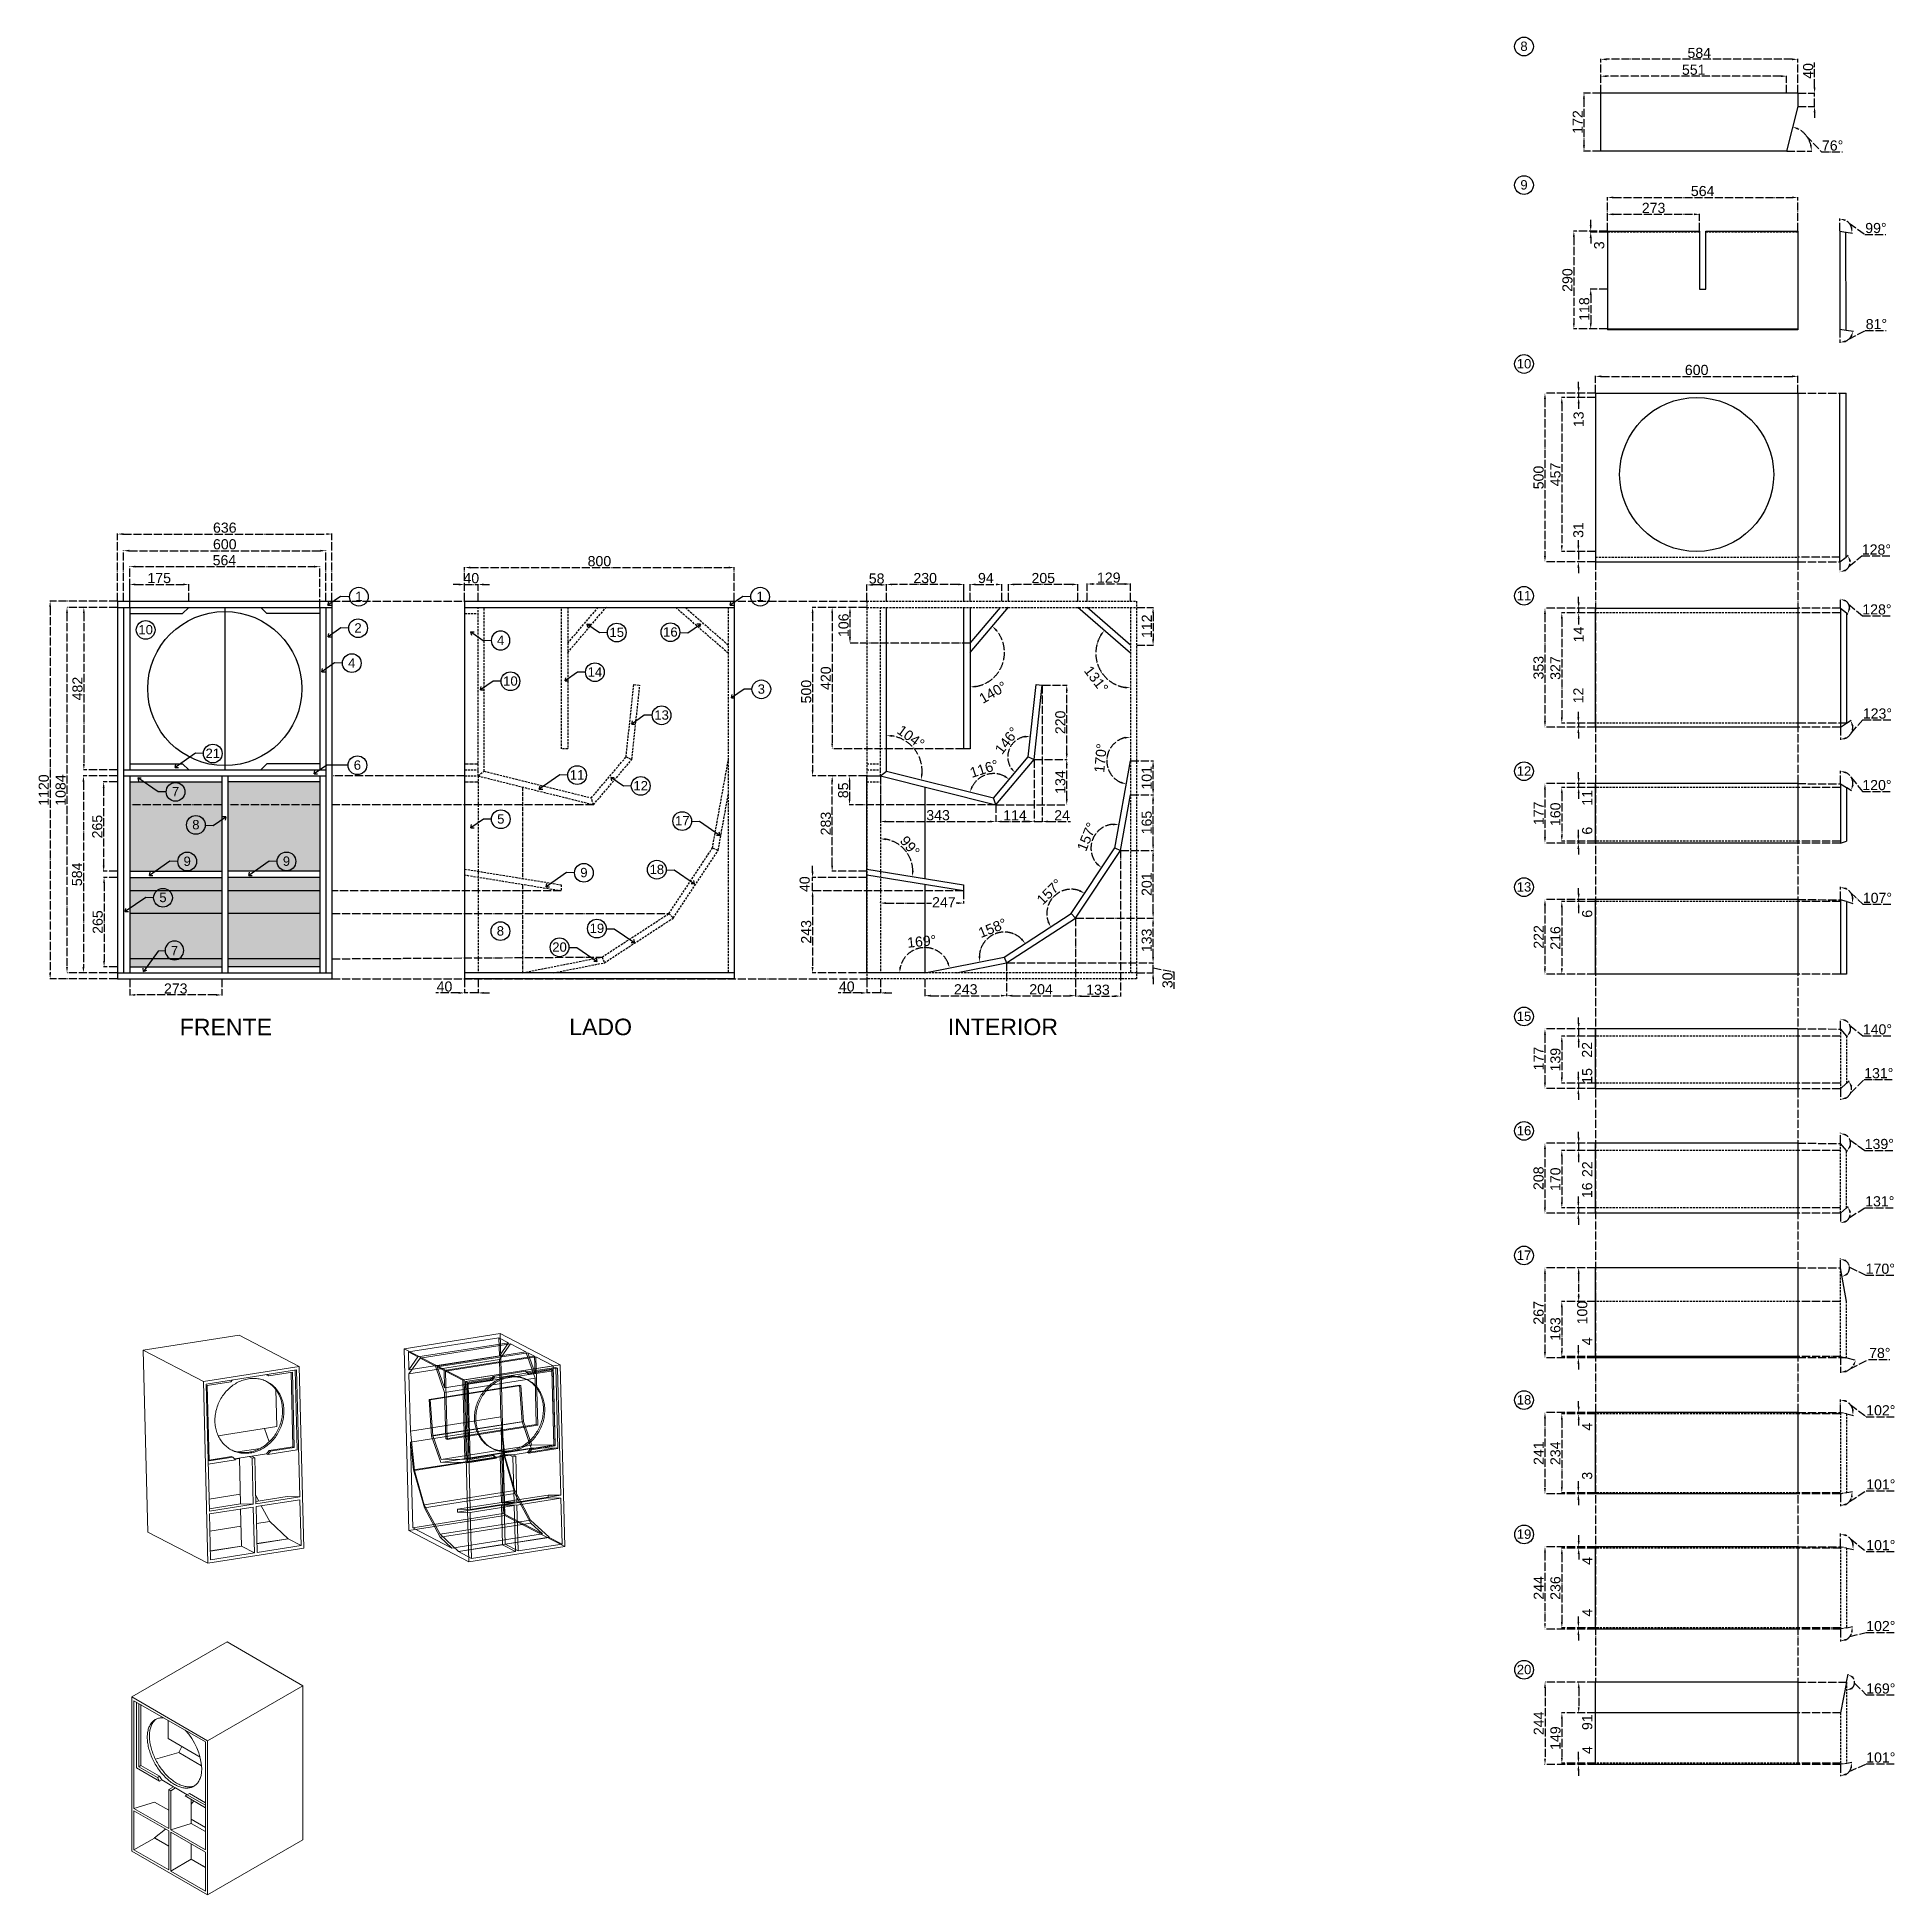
# Model space of a CAD drawing. Header units: millimetres. Extents: x -239 to 5272, y -2717 to 2793.
import ezdxf
from ezdxf.enums import TextEntityAlignment as Align

# ---------------------------------------------------------------- set-up
doc = ezdxf.new("R2010")
doc.units = ezdxf.units.MM
for name, pattern in [('ACAD_ISO02W100', [15, 12, -3]), ('ACAD_ISO04W100', [30, 24, -3, 0, -3]), ('HIDDEN', [9.525, 6.35, -3.175])]:
    doc.linetypes.add(name, pattern=pattern)
for name, color, linetype, transparency in [('Efeitos', 7, 'ACAD_ISO04W100', 0.3), ('Interior', 7, 'HIDDEN', 0.35), ('Linhas apoio', 8, 'ACAD_ISO04W100', 0.3)]:
    doc.layers.add(name, color=color, linetype=linetype, transparency=transparency)
doc.layers.add('Etiquetas', color=7, linetype='Continuous')
doc.styles.get("Standard").update_dxf_attribs({"font": 'arial.ttf'})
doc.dimstyles.new('roy-1', dxfattribs={"dimtxt": 30, "dimasz": 17, "dimexe": 1.25, "dimexo": 0.625, "dimgap": 3.5, "dimtad": 3, "dimdec": 0, "dimtxsty": 'Standard', "dimcen": 2.5, "dimadec": 0, "dimazin": 0, "dimtfac": 1, "dimtdec": 0, "dimtmove": 0, "dimatfit": 2, "dimfxl": 1, "dimarcsym": 1})

msp = doc.modelspace()

# ---------------------------------------------------------------- texts
at = {"layer": 'Etiquetas', "char_height": 49, "attachment_point": 5}
for s, insert in [('FRENTE', (321.4, -142.9)), ('LADO', (1432.7, -142.9)), ('INTERIOR', (2625.9, -142.9))]:
    msp.add_mtext_dynamic_manual_height_columns(s, width=381.61, gutter_width=12.5, heights=[104.4], dxfattribs=dict(at, insert=insert))

# ---------------------------------------------------------------- blocks, each defined once
blk = doc.blocks.new('*D7')
at = {"layer": 'Linhas apoio', "color": 0, "linetype": 'ACAD_ISO04W100', "lineweight": -2, "transparency": 16777216}
for p, q in [((-0.6, 1120), (-201.2, 1120)), ((-200, 1103), (-200, 17)), ((-0.6, 0), (-201.2, 0))]:
    blk.add_line(p, q, dxfattribs=at)
at = {"layer": 'Linhas apoio', "color": 0, "transparency": 16777216}
for points in [[(-202.8, 1103), (-197.2, 1103), (-200, 1120)], [(-202.8, 17), (-197.2, 17), (-200, 0)]]:
    blk.add_solid(points, dxfattribs=at)
at = {"layer": 'Linhas apoio', "color": 0, "transparency": 16777216, "insert": (-218.8, 560), "char_height": 30, "attachment_point": 5, "rotation": 90}
blk.add_mtext('1120', dxfattribs=at)
blk = doc.blocks.new('*D8')
at = {"layer": 'Linhas apoio', "color": 0, "linetype": 'ACAD_ISO04W100', "lineweight": -2, "transparency": 16777216}
for p, q in [((-0.6, 1102), (-151.2, 1102)), ((-150, 1085), (-150, 35)), ((-0.6, 18), (-151.2, 18))]:
    blk.add_line(p, q, dxfattribs=at)
at = {"layer": 'Linhas apoio', "color": 0, "transparency": 16777216}
for points in [[(-152.8, 1085), (-147.2, 1085), (-150, 1102)], [(-152.8, 35), (-147.2, 35), (-150, 18)]]:
    blk.add_solid(points, dxfattribs=at)
at = {"layer": 'Linhas apoio', "color": 0, "transparency": 16777216, "insert": (-168.8, 560), "char_height": 30, "attachment_point": 5, "rotation": 90}
blk.add_mtext('1084', dxfattribs=at)
blk = doc.blocks.new('*D22')
at = {"layer": 'Linhas apoio', "color": 0, "linetype": 'ACAD_ISO04W100', "lineweight": -2, "transparency": 16777216}
for p, q in [((0, 1120.6), (0, 1320.6)), ((17, 1319.4), (619, 1319.4)), ((636, 1120.6), (636, 1320.6))]:
    blk.add_line(p, q, dxfattribs=at)
at = {"layer": 'Linhas apoio', "color": 0, "transparency": 16777216}
for points in [[(17, 1322.2), (17, 1316.6), (0, 1319.4)], [(619, 1322.2), (619, 1316.6), (636, 1319.4)]]:
    blk.add_solid(points, dxfattribs=at)
at = {"layer": 'Linhas apoio', "color": 0, "transparency": 16777216, "insert": (318, 1338.2), "char_height": 30, "attachment_point": 5}
blk.add_mtext('636', dxfattribs=at)
blk = doc.blocks.new('*D9')
at = {"layer": 'Linhas apoio', "color": 0, "linetype": 'ACAD_ISO04W100', "lineweight": -2, "transparency": 16777216}
for p, q in [((18, 1120.6), (18, 1271.3)), ((35, 1270.1), (601, 1270.1)), ((618, 1120.6), (618, 1271.3))]:
    blk.add_line(p, q, dxfattribs=at)
at = {"layer": 'Linhas apoio', "color": 0, "transparency": 16777216}
for points in [[(35, 1272.9), (35, 1267.2), (18, 1270.1)], [(601, 1272.9), (601, 1267.2), (618, 1270.1)]]:
    blk.add_solid(points, dxfattribs=at)
at = {"layer": 'Linhas apoio', "color": 0, "transparency": 16777216, "insert": (318, 1288.9), "char_height": 30, "attachment_point": 5}
blk.add_mtext('600', dxfattribs=at)
blk = doc.blocks.new('*D10')
at = {"layer": 'Linhas apoio', "color": 0, "linetype": 'ACAD_ISO04W100', "lineweight": -2, "transparency": 16777216}
for p, q in [((36, 1120.6), (36, 1171.2)), ((53, 1170), (194, 1170)), ((211, 1120.6), (211, 1171.2))]:
    blk.add_line(p, q, dxfattribs=at)
at = {"layer": 'Linhas apoio', "color": 0, "transparency": 16777216}
for points in [[(53, 1172.8), (53, 1167.2), (36, 1170)], [(194, 1172.8), (194, 1167.2), (211, 1170)]]:
    blk.add_solid(points, dxfattribs=at)
at = {"layer": 'Linhas apoio', "color": 0, "transparency": 16777216, "insert": (123.5, 1188.8), "char_height": 30, "attachment_point": 5}
blk.add_mtext('175', dxfattribs=at)
blk = doc.blocks.new('*D11')
at = {"layer": 'Linhas apoio', "color": 0, "linetype": 'ACAD_ISO04W100', "lineweight": -2, "transparency": 16777216}
for p, q in [((-0.6, 301), (-41.3, 301)), ((-40, 284), (-40, 53)), ((-0.6, 36), (-41.3, 36))]:
    blk.add_line(p, q, dxfattribs=at)
at = {"layer": 'Linhas apoio', "color": 0, "transparency": 16777216}
for points in [[(-42.9, 284), (-37.2, 284), (-40, 301)], [(-42.9, 53), (-37.2, 53), (-40, 36)]]:
    blk.add_solid(points, dxfattribs=at)
at = {"layer": 'Linhas apoio', "color": 0, "transparency": 16777216, "insert": (-58.8, 168.5), "char_height": 30, "attachment_point": 5, "rotation": 90}
blk.add_mtext('265', dxfattribs=at)
blk = doc.blocks.new('*D23')
at = {"layer": 'Linhas apoio', "color": 0, "linetype": 'ACAD_ISO04W100', "lineweight": -2, "transparency": 16777216}
for p, q in [((1029.2, 1120.6), (1029.2, 1221.3)), ((1046.2, 1220.1), (1812.2, 1220.1)), ((1829.2, 1120.6), (1829.2, 1221.3))]:
    blk.add_line(p, q, dxfattribs=at)
at = {"layer": 'Linhas apoio', "color": 0, "transparency": 16777216}
for points in [[(1046.2, 1222.9), (1046.2, 1217.2), (1029.2, 1220.1)], [(1812.2, 1222.9), (1812.2, 1217.2), (1829.2, 1220.1)]]:
    blk.add_solid(points, dxfattribs=at)
at = {"layer": 'Linhas apoio', "color": 0, "transparency": 16777216, "insert": (1429.2, 1238.9), "char_height": 30, "attachment_point": 5}
blk.add_mtext('800', dxfattribs=at)
blk = doc.blocks.new('*D26')
at = {"layer": 'Linhas apoio', "color": 0, "linetype": 'ACAD_ISO04W100', "lineweight": -2, "transparency": 16777216}
for p, q in [((-0.6, 584), (-42.5, 584)), ((-41.3, 567), (-41.3, 336)), ((-0.6, 319), (-42.5, 319))]:
    blk.add_line(p, q, dxfattribs=at)
at = {"layer": 'Linhas apoio', "color": 0, "transparency": 16777216}
for points in [[(-44.1, 567), (-38.4, 567), (-41.3, 584)], [(-44.1, 336), (-38.4, 336), (-41.3, 319)]]:
    blk.add_solid(points, dxfattribs=at)
at = {"layer": 'Linhas apoio', "color": 0, "transparency": 16777216, "insert": (-60.1, 451.5), "char_height": 30, "attachment_point": 5, "rotation": 90}
blk.add_mtext('265', dxfattribs=at)
blk = doc.blocks.new('PLACA Nº')
blk.add_circle((0, 0), 27.8)
blk.add_attdef('XX', (-0.5, -13.2), '', height=27.8)
blk = doc.blocks.new('*D24')
at = {"layer": 'Linhas apoio', "color": 0, "linetype": 'ACAD_ISO04W100', "lineweight": -2, "transparency": 16777216}
for p, q in [((1012.2, -41.7), (944.1, -41.7)), ((1029.2, -0.6), (1029.2, -42.9)), ((1069.2, -41.7), (1029.2, -41.7)), ((1069.2, -0.6), (1069.2, -42.9)), ((1086.2, -41.7), (1103.2, -41.7))]:
    blk.add_line(p, q, dxfattribs=at)
at = {"layer": 'Linhas apoio', "color": 0, "transparency": 16777216}
for points in [[(1012.2, -38.9), (1012.2, -44.5), (1029.2, -41.7)], [(1086.2, -38.9), (1086.2, -44.5), (1069.2, -41.7)]]:
    blk.add_solid(points, dxfattribs=at)
at = {"layer": 'Linhas apoio', "color": 0, "transparency": 16777216, "insert": (969.7, -22.9), "char_height": 30, "attachment_point": 5}
blk.add_mtext('40', dxfattribs=at)
blk = doc.blocks.new('*D25')
at = {"layer": 'Linhas apoio', "color": 0, "linetype": 'ACAD_ISO04W100', "lineweight": -2, "transparency": 16777216}
for p, q in [((2221.8, 1102), (2118.4, 1102)), ((2119.6, 1085), (2119.6, 699)), ((2509.8, 682), (2118.4, 682))]:
    blk.add_line(p, q, dxfattribs=at)
at = {"layer": 'Linhas apoio', "color": 0, "transparency": 16777216}
for points in [[(2116.8, 1085), (2122.5, 1085), (2119.6, 1102)], [(2116.8, 699), (2122.5, 699), (2119.6, 682)]]:
    blk.add_solid(points, dxfattribs=at)
at = {"layer": 'Linhas apoio', "color": 0, "transparency": 16777216, "insert": (2100.8, 892), "char_height": 30, "attachment_point": 5, "rotation": 90}
blk.add_mtext('420', dxfattribs=at)
blk = doc.blocks.new('*D12')
at = {"layer": 'Linhas apoio', "color": 0, "linetype": 'ACAD_ISO04W100', "lineweight": -2, "transparency": 16777216}
blk.add_arc((2630.2, 64.7), 74, 46.1986, 178.0014, dxfattribs=at)
at = {"layer": 'Linhas apoio', "color": 0, "transparency": 16777216}
for points in [[(2683.6, 119.9), (2679.2, 116.2), (2692.2, 105)], [(2559.1, 67.5), (2553.4, 67), (2557.6, 50.3)]]:
    blk.add_solid(points, dxfattribs=at)
at = {"layer": 'Linhas apoio', "color": 0, "transparency": 16777216, "insert": (2595.3, 150.6), "char_height": 30, "attachment_point": 5, "rotation": 22.1}
blk.add_mtext('158°', dxfattribs=at)
blk = doc.blocks.new('*D13')
at = {"layer": 'Linhas apoio', "color": 0, "linetype": 'ACAD_ISO04W100', "lineweight": -2, "transparency": 16777216}
blk.add_arc((2828.6, 193.5), 72.3, 69.9473, 199.497, dxfattribs=at)
at = {"layer": 'Linhas apoio', "color": 0, "transparency": 16777216}
for points in [[(2854.7, 264), (2852.1, 258.9), (2868.6, 253.8)], [(2763, 170.7), (2757.9, 168.2), (2768, 154.2)]]:
    blk.add_solid(points, dxfattribs=at)
at = {"layer": 'Linhas apoio', "color": 0, "transparency": 16777216, "insert": (2764.5, 258.3), "char_height": 30, "attachment_point": 5, "rotation": 44.7222}
blk.add_mtext('157°', dxfattribs=at)
blk = doc.blocks.new('*D14')
at = {"layer": 'Linhas apoio', "color": 0, "linetype": 'ACAD_ISO04W100', "lineweight": -2, "transparency": 16777216}
blk.add_arc((2394.5, 18), 74.7, 24.2625, 166.9375, dxfattribs=at)
at = {"layer": 'Linhas apoio', "color": 0, "transparency": 16777216}
for points in [[(2324.5, 34.6), (2318.8, 35.2), (2319.7, 18)], [(2465.3, 49.6), (2459.9, 47.8), (2467.8, 32.5)]]:
    blk.add_solid(points, dxfattribs=at)
at = {"layer": 'Linhas apoio', "color": 0, "transparency": 16777216, "insert": (2385.3, 111.1), "char_height": 30, "attachment_point": 5, "rotation": 5.6}
blk.add_mtext('169°', dxfattribs=at)
blk = doc.blocks.new('*D15')
at = {"layer": 'Linhas apoio', "color": 0, "linetype": 'ACAD_ISO04W100', "lineweight": -2, "transparency": 16777216}
blk.add_arc((2957.6, 388.1), 70.4, 93.6102, 222.5814, dxfattribs=at)
at = {"layer": 'Linhas apoio', "color": 0, "transparency": 16777216}
for points in [[(2953.4, 461.2), (2953, 455.5), (2970.2, 457.4)], [(2907.6, 342.6), (2903.9, 338.3), (2918.7, 329.4)]]:
    blk.add_solid(points, dxfattribs=at)
at = {"layer": 'Linhas apoio', "color": 0, "transparency": 16777216, "insert": (2874.8, 421.4), "char_height": 30, "attachment_point": 5, "rotation": 68.0958}
blk.add_mtext('157°', dxfattribs=at)
blk = doc.blocks.new('*D16')
at = {"layer": 'Linhas apoio', "color": 0, "linetype": 'ACAD_ISO04W100', "lineweight": -2, "transparency": 16777216}
blk.add_arc((3004.5, 646.9), 70.4, 103.8702, 245.8771, dxfattribs=at)
at = {"layer": 'Linhas apoio', "color": 0, "transparency": 16777216}
for points in [[(2987.2, 718), (2987.9, 712.4), (3004.5, 717.3)], [(2976.5, 585.3), (2974.8, 579.9), (2991.9, 577.6)]]:
    blk.add_solid(points, dxfattribs=at)
at = {"layer": 'Linhas apoio', "color": 0, "transparency": 16777216, "insert": (2915.6, 654.8), "char_height": 30, "attachment_point": 5, "rotation": 84.8737}
blk.add_mtext('170°', dxfattribs=at)
blk = doc.blocks.new('*D17')
at = {"layer": 'Linhas apoio', "color": 0, "linetype": 'ACAD_ISO04W100', "lineweight": -2, "transparency": 16777216}
for p, q in [((-0.6, 1102), (-101.2, 1102)), ((-100, 1085), (-100, 637)), ((-0.6, 620), (-101.2, 620))]:
    blk.add_line(p, q, dxfattribs=at)
at = {"layer": 'Linhas apoio', "color": 0, "transparency": 16777216}
for points in [[(-102.8, 1085), (-97.2, 1085), (-100, 1102)], [(-102.8, 637), (-97.2, 637), (-100, 620)]]:
    blk.add_solid(points, dxfattribs=at)
at = {"layer": 'Linhas apoio', "color": 0, "transparency": 16777216, "insert": (-118.8, 861), "char_height": 30, "attachment_point": 5, "rotation": 90}
blk.add_mtext('482', dxfattribs=at)
blk = doc.blocks.new('*D18')
at = {"layer": 'Linhas apoio', "color": 0, "linetype": 'ACAD_ISO04W100', "lineweight": -2, "transparency": 16777216}
for p, q in [((-0.6, 602), (-102.5, 602)), ((-101.2, 585), (-101.2, 35)), ((-0.6, 18), (-102.5, 18))]:
    blk.add_line(p, q, dxfattribs=at)
at = {"layer": 'Linhas apoio', "color": 0, "transparency": 16777216}
for points in [[(-104.1, 585), (-98.4, 585), (-101.2, 602)], [(-104.1, 35), (-98.4, 35), (-101.2, 18)]]:
    blk.add_solid(points, dxfattribs=at)
at = {"layer": 'Linhas apoio', "color": 0, "transparency": 16777216, "insert": (-120.1, 310), "char_height": 30, "attachment_point": 5, "rotation": 90}
blk.add_mtext('584', dxfattribs=at)
blk = doc.blocks.new('*D6')
at = {"layer": 'Linhas apoio', "color": 0, "linetype": 'ACAD_ISO04W100', "lineweight": -2, "transparency": 16777216}
for p, q in [((36, -0.6), (36, -48.9)), ((292, -47.7), (53, -47.7)), ((309, -0.6), (309, -48.9))]:
    blk.add_line(p, q, dxfattribs=at)
at = {"layer": 'Linhas apoio', "color": 0, "transparency": 16777216}
for points in [[(53, -44.9), (53, -50.5), (36, -47.7)], [(292, -44.9), (292, -50.5), (309, -47.7)]]:
    blk.add_solid(points, dxfattribs=at)
at = {"layer": 'Linhas apoio', "color": 0, "transparency": 16777216, "insert": (172.5, -28.9), "char_height": 30, "attachment_point": 5}
blk.add_mtext('273', dxfattribs=at)
blk = doc.blocks.new('*D19')
at = {"layer": 'Linhas apoio', "color": 0, "linetype": 'ACAD_ISO04W100', "lineweight": -2, "transparency": 16777216}
blk.add_arc((2280.5, 616.1), 105.8, 355.2182, 80.7818, dxfattribs=at)
at = {"layer": 'Linhas apoio', "color": 0, "transparency": 16777216}
for points in [[(2297.2, 717.7), (2297.6, 723.3), (2280.5, 721.8)], [(2388.7, 606.8), (2383.1, 607.7), (2383.1, 590.5)]]:
    blk.add_solid(points, dxfattribs=at)
at = {"layer": 'Linhas apoio', "color": 0, "transparency": 16777216, "insert": (2353.1, 717.3), "char_height": 30, "attachment_point": 5, "rotation": 324.3244}
blk.add_mtext('104°', dxfattribs=at)
blk = doc.blocks.new('*D20')
at = {"layer": 'Linhas apoio', "color": 0, "linetype": 'ACAD_ISO04W100', "lineweight": -2, "transparency": 16777216}
blk.add_arc((2598.5, 536.8), 72, 63.2743, 152.4477, dxfattribs=at)
at = {"layer": 'Linhas apoio', "color": 0, "transparency": 16777216}
for points in [[(2537.2, 569.1), (2531.9, 571.1), (2528.6, 554.2)], [(2632.4, 603.5), (2629.3, 598.8), (2645, 591.7)]]:
    blk.add_solid(points, dxfattribs=at)
at = {"layer": 'Linhas apoio', "color": 0, "transparency": 16777216, "insert": (2570.6, 623.3), "char_height": 30, "attachment_point": 5, "rotation": 17.861}
blk.add_mtext('116°', dxfattribs=at)
blk = doc.blocks.new('*D21')
at = {"layer": 'Linhas apoio', "color": 0, "linetype": 'ACAD_ISO04W100', "lineweight": -2, "transparency": 16777216}
blk.add_arc((2701.4, 658.3), 61, 99.9117, 213.7043, dxfattribs=at)
at = {"layer": 'Linhas apoio', "color": 0, "transparency": 16777216}
for points in [[(2690.8, 721.2), (2691, 715.6), (2707.9, 719)], [(2652.8, 626.3), (2648.6, 622.6), (2662, 611.7)]]:
    blk.add_solid(points, dxfattribs=at)
at = {"layer": 'Linhas apoio', "color": 0, "transparency": 16777216, "insert": (2638, 706.7), "char_height": 30, "attachment_point": 5, "rotation": 52.6764}
blk.add_mtext('146°', dxfattribs=at)
blk = doc.blocks.new('*D27')
at = {"layer": 'Linhas apoio', "color": 0, "linetype": 'ACAD_ISO04W100', "lineweight": -2, "transparency": 16777216}
for p, q in [((4333.8, 1116.5), (4333.8, 1133.5)), ((4383.2, 1099.5), (4332.6, 1099.5)), ((4383.2, 1085.4), (4332.6, 1085.4)), ((4333.8, 1099.5), (4333.8, 1085.4)), ((4333.8, 1068.4), (4333.8, 1051.4))]:
    blk.add_line(p, q, dxfattribs=at)
at = {"layer": 'Linhas apoio', "color": 0, "transparency": 16777216}
for points in [[(4331, 1116.5), (4336.7, 1116.5), (4333.8, 1099.5)], [(4331, 1068.4), (4336.7, 1068.4), (4333.8, 1085.4)]]:
    blk.add_solid(points, dxfattribs=at)
at = {"layer": 'Linhas apoio', "color": 0, "transparency": 16777216, "insert": (4333.8, 1021.3), "char_height": 30, "attachment_point": 5, "rotation": 90}
blk.add_mtext('14', dxfattribs=at)
blk = doc.blocks.new('*D28')
at = {"layer": 'Linhas apoio', "color": 0, "linetype": 'ACAD_ISO04W100', "lineweight": -2, "transparency": 16777216}
for p, q in [((4383.2, 1099.5), (4232.6, 1099.5)), ((4233.8, 1082.5), (4233.8, 763.5)), ((4383.2, 746.5), (4232.6, 746.5))]:
    blk.add_line(p, q, dxfattribs=at)
at = {"layer": 'Linhas apoio', "color": 0, "transparency": 16777216}
for points in [[(4231, 1082.5), (4236.7, 1082.5), (4233.8, 1099.5)], [(4231, 763.5), (4236.7, 763.5), (4233.8, 746.5)]]:
    blk.add_solid(points, dxfattribs=at)
at = {"layer": 'Linhas apoio', "color": 0, "transparency": 16777216, "insert": (4215, 923), "char_height": 30, "attachment_point": 5, "rotation": 90}
blk.add_mtext('353', dxfattribs=at)
blk = doc.blocks.new('*D29')
at = {"layer": 'Linhas apoio', "color": 0, "linetype": 'ACAD_ISO04W100', "lineweight": -2, "transparency": 16777216}
for p, q in [((4383.2, 1085.4), (4282.6, 1085.4)), ((4283.8, 1068.4), (4283.8, 775.3)), ((4383.2, 758.3), (4282.6, 758.3))]:
    blk.add_line(p, q, dxfattribs=at)
at = {"layer": 'Linhas apoio', "color": 0, "transparency": 16777216}
for points in [[(4281, 1068.4), (4286.7, 1068.4), (4283.8, 1085.4)], [(4281, 775.3), (4286.7, 775.3), (4283.8, 758.3)]]:
    blk.add_solid(points, dxfattribs=at)
at = {"layer": 'Linhas apoio', "color": 0, "transparency": 16777216, "insert": (4265, 921.9), "char_height": 30, "attachment_point": 5, "rotation": 90}
blk.add_mtext('327', dxfattribs=at)
blk = doc.blocks.new('*D30')
at = {"layer": 'Linhas apoio', "color": 0, "linetype": 'ACAD_ISO04W100', "lineweight": -2, "transparency": 16777216}
for p, q in [((4332.9, 775.3), (4332.9, 792.3)), ((4383.2, 758.3), (4331.6, 758.3)), ((4383.2, 746.5), (4331.6, 746.5)), ((4332.9, 758.3), (4332.9, 746.5)), ((4332.9, 729.5), (4332.9, 712.5))]:
    blk.add_line(p, q, dxfattribs=at)
at = {"layer": 'Linhas apoio', "color": 0, "transparency": 16777216}
for points in [[(4330, 775.3), (4335.7, 775.3), (4332.9, 758.3)], [(4330, 729.5), (4335.7, 729.5), (4332.9, 746.5)]]:
    blk.add_solid(points, dxfattribs=at)
at = {"layer": 'Linhas apoio', "color": 0, "transparency": 16777216, "insert": (4332.9, 840.6), "char_height": 30, "attachment_point": 5, "rotation": 90}
blk.add_mtext('12', dxfattribs=at)
blk = doc.blocks.new('*D31')
at = {"layer": 'Linhas apoio', "color": 0, "linetype": 'ACAD_ISO04W100', "lineweight": -2, "transparency": 16777216}
for p, q in [((4333.8, 596.1), (4333.8, 613.1)), ((4383.2, 579.1), (4332.6, 579.1)), ((4383.2, 568), (4332.6, 568)), ((4333.8, 579.1), (4333.8, 568)), ((4333.8, 551), (4333.8, 534))]:
    blk.add_line(p, q, dxfattribs=at)
at = {"layer": 'Linhas apoio', "color": 0, "transparency": 16777216}
for points in [[(4331, 596.1), (4336.7, 596.1), (4333.8, 579.1)], [(4331, 551), (4336.7, 551), (4333.8, 568)]]:
    blk.add_solid(points, dxfattribs=at)
at = {"layer": 'Linhas apoio', "color": 0, "transparency": 16777216, "insert": (4359.2, 537), "char_height": 30, "attachment_point": 5, "rotation": 90}
blk.add_mtext('11', dxfattribs=at)
blk = doc.blocks.new('*D32')
at = {"layer": 'Linhas apoio', "color": 0, "linetype": 'ACAD_ISO04W100', "lineweight": -2, "transparency": 16777216}
for p, q in [((4383.2, 579.1), (4232.6, 579.1)), ((4233.8, 562.1), (4233.8, 419.6)), ((4383.2, 402.6), (4232.6, 402.6))]:
    blk.add_line(p, q, dxfattribs=at)
at = {"layer": 'Linhas apoio', "color": 0, "transparency": 16777216}
for points in [[(4231, 562.1), (4236.7, 562.1), (4233.8, 579.1)], [(4231, 419.6), (4236.7, 419.6), (4233.8, 402.6)]]:
    blk.add_solid(points, dxfattribs=at)
at = {"layer": 'Linhas apoio', "color": 0, "transparency": 16777216, "insert": (4215.3, 490.9), "char_height": 30, "attachment_point": 5, "rotation": 90}
blk.add_mtext('177', dxfattribs=at)
blk = doc.blocks.new('*D33')
at = {"layer": 'Linhas apoio', "color": 0, "linetype": 'ACAD_ISO04W100', "lineweight": -2, "transparency": 16777216}
for p, q in [((4383.2, 568), (4282.6, 568)), ((4283.8, 551), (4283.8, 425.1)), ((4383.2, 408.1), (4282.6, 408.1))]:
    blk.add_line(p, q, dxfattribs=at)
at = {"layer": 'Linhas apoio', "color": 0, "transparency": 16777216}
for points in [[(4281, 551), (4286.7, 551), (4283.8, 568)], [(4281, 425.1), (4286.7, 425.1), (4283.8, 408.1)]]:
    blk.add_solid(points, dxfattribs=at)
at = {"layer": 'Linhas apoio', "color": 0, "transparency": 16777216, "insert": (4265, 488.1), "char_height": 30, "attachment_point": 5, "rotation": 90}
blk.add_mtext('160', dxfattribs=at)
blk = doc.blocks.new('*D34')
at = {"layer": 'Linhas apoio', "color": 0, "linetype": 'ACAD_ISO04W100', "lineweight": -2, "transparency": 16777216}
for p, q in [((4332.9, 425.1), (4332.9, 442.1)), ((4383.2, 408.1), (4331.6, 408.1)), ((4383.2, 402.6), (4331.6, 402.6)), ((4332.9, 408.1), (4332.9, 402.6)), ((4332.9, 385.6), (4332.9, 368.6))]:
    blk.add_line(p, q, dxfattribs=at)
at = {"layer": 'Linhas apoio', "color": 0, "transparency": 16777216}
for points in [[(4330, 425.1), (4335.7, 425.1), (4332.9, 408.1)], [(4330, 385.6), (4335.7, 385.6), (4332.9, 402.6)]]:
    blk.add_solid(points, dxfattribs=at)
at = {"layer": 'Linhas apoio', "color": 0, "transparency": 16777216, "insert": (4359.2, 439.5), "char_height": 30, "attachment_point": 5, "rotation": 90}
blk.add_mtext('6', dxfattribs=at)
blk = doc.blocks.new('*D35')
at = {"layer": 'Linhas apoio', "color": 0, "linetype": 'ACAD_ISO04W100', "lineweight": -2, "transparency": 16777216}
for p, q in [((4383.2, 235.2), (4332.6, 235.2)), ((4383.2, 229.2), (4332.6, 229.2)), ((4333.8, 252.2), (4333.8, 269.2)), ((4333.8, 235.2), (4333.8, 229.2)), ((4333.8, 212.2), (4333.8, 195.2))]:
    blk.add_line(p, q, dxfattribs=at)
at = {"layer": 'Linhas apoio', "color": 0, "transparency": 16777216}
for points in [[(4331, 252.2), (4336.7, 252.2), (4333.8, 235.2)], [(4331, 212.2), (4336.7, 212.2), (4333.8, 229.2)]]:
    blk.add_solid(points, dxfattribs=at)
at = {"layer": 'Linhas apoio', "color": 0, "transparency": 16777216, "insert": (4359.2, 193.1), "char_height": 30, "attachment_point": 5, "rotation": 90}
blk.add_mtext('6', dxfattribs=at)
blk = doc.blocks.new('*D36')
at = {"layer": 'Linhas apoio', "color": 0, "linetype": 'ACAD_ISO04W100', "lineweight": -2, "transparency": 16777216}
for p, q in [((4383.2, 235.2), (4232.6, 235.2)), ((4233.8, 218.2), (4233.8, 30.5)), ((4383.2, 13.5), (4232.6, 13.5))]:
    blk.add_line(p, q, dxfattribs=at)
at = {"layer": 'Linhas apoio', "color": 0, "transparency": 16777216}
for points in [[(4231, 218.2), (4236.7, 218.2), (4233.8, 235.2)], [(4231, 30.5), (4236.7, 30.5), (4233.8, 13.5)]]:
    blk.add_solid(points, dxfattribs=at)
at = {"layer": 'Linhas apoio', "color": 0, "transparency": 16777216, "insert": (4215.3, 124.4), "char_height": 30, "attachment_point": 5, "rotation": 90}
blk.add_mtext('222', dxfattribs=at)
blk = doc.blocks.new('*D37')
at = {"layer": 'Linhas apoio', "color": 0, "linetype": 'ACAD_ISO04W100', "lineweight": -2, "transparency": 16777216}
for p, q in [((4383.2, 229.2), (4282.6, 229.2)), ((4283.8, 212.2), (4283.8, 30.5)), ((4383.2, 13.5), (4282.6, 13.5))]:
    blk.add_line(p, q, dxfattribs=at)
at = {"layer": 'Linhas apoio', "color": 0, "transparency": 16777216}
for points in [[(4281, 212.2), (4286.7, 212.2), (4283.8, 229.2)], [(4281, 30.5), (4286.7, 30.5), (4283.8, 13.5)]]:
    blk.add_solid(points, dxfattribs=at)
at = {"layer": 'Linhas apoio', "color": 0, "transparency": 16777216, "insert": (4265, 121.3), "char_height": 30, "attachment_point": 5, "rotation": 90}
blk.add_mtext('216', dxfattribs=at)
blk = doc.blocks.new('*D38')
at = {"layer": 'Linhas apoio', "color": 0, "linetype": 'ACAD_ISO04W100', "lineweight": -2, "transparency": 16777216}
for p, q in [((4383.2, -148.4), (4332.6, -148.4)), ((4333.8, -131.4), (4333.8, -114.4)), ((4333.8, -148.4), (4333.8, -170)), ((4383.2, -170), (4332.6, -170)), ((4333.8, -187), (4333.8, -204))]:
    blk.add_line(p, q, dxfattribs=at)
at = {"layer": 'Linhas apoio', "color": 0, "transparency": 16777216}
for points in [[(4331, -131.4), (4336.7, -131.4), (4333.8, -148.4)], [(4331, -187), (4336.7, -187), (4333.8, -170)]]:
    blk.add_solid(points, dxfattribs=at)
at = {"layer": 'Linhas apoio', "color": 0, "transparency": 16777216, "insert": (4358.5, -210.6), "char_height": 30, "attachment_point": 5, "rotation": 90}
blk.add_mtext('22', dxfattribs=at)
blk = doc.blocks.new('*D39')
at = {"layer": 'Linhas apoio', "color": 0, "linetype": 'ACAD_ISO04W100', "lineweight": -2, "transparency": 16777216}
for p, q in [((4383.2, -148.4), (4232.6, -148.4)), ((4233.8, -165.4), (4233.8, -307.9)), ((4383.2, -324.9), (4232.6, -324.9))]:
    blk.add_line(p, q, dxfattribs=at)
at = {"layer": 'Linhas apoio', "color": 0, "transparency": 16777216}
for points in [[(4231, -165.4), (4236.7, -165.4), (4233.8, -148.4)], [(4231, -307.9), (4236.7, -307.9), (4233.8, -324.9)]]:
    blk.add_solid(points, dxfattribs=at)
at = {"layer": 'Linhas apoio', "color": 0, "transparency": 16777216, "insert": (4215.3, -236.6), "char_height": 30, "attachment_point": 5, "rotation": 90}
blk.add_mtext('177', dxfattribs=at)
blk = doc.blocks.new('*D40')
at = {"layer": 'Linhas apoio', "color": 0, "linetype": 'ACAD_ISO04W100', "lineweight": -2, "transparency": 16777216}
for p, q in [((4383.2, -170), (4282.6, -170)), ((4283.8, -187), (4283.8, -292.4)), ((4383.2, -309.4), (4282.6, -309.4))]:
    blk.add_line(p, q, dxfattribs=at)
at = {"layer": 'Linhas apoio', "color": 0, "transparency": 16777216}
for points in [[(4281, -187), (4286.7, -187), (4283.8, -170)], [(4281, -292.4), (4286.7, -292.4), (4283.8, -309.4)]]:
    blk.add_solid(points, dxfattribs=at)
at = {"layer": 'Linhas apoio', "color": 0, "transparency": 16777216, "insert": (4265, -239.7), "char_height": 30, "attachment_point": 5, "rotation": 90}
blk.add_mtext('139', dxfattribs=at)
blk = doc.blocks.new('*D41')
at = {"layer": 'Linhas apoio', "color": 0, "linetype": 'ACAD_ISO04W100', "lineweight": -2, "transparency": 16777216}
for p, q in [((4332.9, -292.4), (4332.9, -275.4)), ((4383.2, -309.4), (4331.6, -309.4)), ((4383.2, -324.9), (4331.6, -324.9)), ((4332.9, -309.4), (4332.9, -324.9)), ((4332.9, -341.9), (4332.9, -358.9))]:
    blk.add_line(p, q, dxfattribs=at)
at = {"layer": 'Linhas apoio', "color": 0, "transparency": 16777216}
for points in [[(4330, -292.4), (4335.7, -292.4), (4332.9, -309.4)], [(4330, -341.9), (4335.7, -341.9), (4332.9, -324.9)]]:
    blk.add_solid(points, dxfattribs=at)
at = {"layer": 'Linhas apoio', "color": 0, "transparency": 16777216, "insert": (4359.2, -288), "char_height": 30, "attachment_point": 5, "rotation": 90}
blk.add_mtext('15', dxfattribs=at)
blk = doc.blocks.new('*D42')
at = {"layer": 'Linhas apoio', "color": 0, "linetype": 'ACAD_ISO04W100', "lineweight": -2, "transparency": 16777216}
for p, q in [((4383.2, -487.7), (4332.6, -487.7)), ((4333.8, -470.7), (4333.8, -453.7)), ((4333.8, -487.7), (4333.8, -509.4)), ((4383.2, -509.4), (4332.6, -509.4)), ((4333.8, -526.4), (4333.8, -543.4))]:
    blk.add_line(p, q, dxfattribs=at)
at = {"layer": 'Linhas apoio', "color": 0, "transparency": 16777216}
for points in [[(4331, -470.7), (4336.7, -470.7), (4333.8, -487.7)], [(4331, -526.4), (4336.7, -526.4), (4333.8, -509.4)]]:
    blk.add_solid(points, dxfattribs=at)
at = {"layer": 'Linhas apoio', "color": 0, "transparency": 16777216, "insert": (4359.2, -564.6), "char_height": 30, "attachment_point": 5, "rotation": 90}
blk.add_mtext('22', dxfattribs=at)
blk = doc.blocks.new('*D43')
at = {"layer": 'Linhas apoio', "color": 0, "linetype": 'ACAD_ISO04W100', "lineweight": -2, "transparency": 16777216}
for p, q in [((4383.2, -487.7), (4232.6, -487.7)), ((4233.8, -504.7), (4233.8, -678.4)), ((4383.2, -695.4), (4232.6, -695.4))]:
    blk.add_line(p, q, dxfattribs=at)
at = {"layer": 'Linhas apoio', "color": 0, "transparency": 16777216}
for points in [[(4231, -504.7), (4236.7, -504.7), (4233.8, -487.7)], [(4231, -678.4), (4236.7, -678.4), (4233.8, -695.4)]]:
    blk.add_solid(points, dxfattribs=at)
at = {"layer": 'Linhas apoio', "color": 0, "transparency": 16777216, "insert": (4215, -591.5), "char_height": 30, "attachment_point": 5, "rotation": 90}
blk.add_mtext('208', dxfattribs=at)
blk = doc.blocks.new('*D44')
at = {"layer": 'Linhas apoio', "color": 0, "linetype": 'ACAD_ISO04W100', "lineweight": -2, "transparency": 16777216}
for p, q in [((4383.2, -509.4), (4282.6, -509.4)), ((4283.8, -526.4), (4283.8, -662.7)), ((4383.2, -679.7), (4282.6, -679.7))]:
    blk.add_line(p, q, dxfattribs=at)
at = {"layer": 'Linhas apoio', "color": 0, "transparency": 16777216}
for points in [[(4281, -526.4), (4286.7, -526.4), (4283.8, -509.4)], [(4281, -662.7), (4286.7, -662.7), (4283.8, -679.7)]]:
    blk.add_solid(points, dxfattribs=at)
at = {"layer": 'Linhas apoio', "color": 0, "transparency": 16777216, "insert": (4265, -594.5), "char_height": 30, "attachment_point": 5, "rotation": 90}
blk.add_mtext('170', dxfattribs=at)
blk = doc.blocks.new('*D45')
at = {"layer": 'Linhas apoio', "color": 0, "linetype": 'ACAD_ISO04W100', "lineweight": -2, "transparency": 16777216}
for p, q in [((4332.9, -662.7), (4332.9, -645.7)), ((4383.2, -679.7), (4331.6, -679.7)), ((4383.2, -695.4), (4331.6, -695.4)), ((4332.9, -679.7), (4332.9, -695.4)), ((4332.9, -712.4), (4332.9, -729.4))]:
    blk.add_line(p, q, dxfattribs=at)
at = {"layer": 'Linhas apoio', "color": 0, "transparency": 16777216}
for points in [[(4330, -662.7), (4335.7, -662.7), (4332.9, -679.7)], [(4330, -712.4), (4335.7, -712.4), (4332.9, -695.4)]]:
    blk.add_solid(points, dxfattribs=at)
at = {"layer": 'Linhas apoio', "color": 0, "transparency": 16777216, "insert": (4359.2, -627.3), "char_height": 30, "attachment_point": 5, "rotation": 90}
blk.add_mtext('16', dxfattribs=at)
blk = doc.blocks.new('*D46')
at = {"layer": 'Linhas apoio', "color": 0, "linetype": 'ACAD_ISO04W100', "lineweight": -2, "transparency": 16777216}
for p, q in [((4383.2, -857.2), (4332.6, -857.2)), ((4333.8, -874.2), (4333.8, -940.2)), ((4383.2, -957.2), (4332.6, -957.2))]:
    blk.add_line(p, q, dxfattribs=at)
at = {"layer": 'Linhas apoio', "color": 0, "transparency": 16777216}
for points in [[(4331, -874.2), (4336.7, -874.2), (4333.8, -857.2)], [(4331, -940.2), (4336.7, -940.2), (4333.8, -957.2)]]:
    blk.add_solid(points, dxfattribs=at)
at = {"layer": 'Linhas apoio', "color": 0, "transparency": 16777216, "insert": (4344.6, -990), "char_height": 30, "attachment_point": 5, "rotation": 90}
blk.add_mtext('100', dxfattribs=at)
blk = doc.blocks.new('*D47')
at = {"layer": 'Linhas apoio', "color": 0, "linetype": 'ACAD_ISO04W100', "lineweight": -2, "transparency": 16777216}
for p, q in [((4383.2, -857.2), (4232.6, -857.2)), ((4233.8, -874.2), (4233.8, -1107.4)), ((4383.2, -1124.4), (4232.6, -1124.4))]:
    blk.add_line(p, q, dxfattribs=at)
at = {"layer": 'Linhas apoio', "color": 0, "transparency": 16777216}
for points in [[(4231, -874.2), (4236.7, -874.2), (4233.8, -857.2)], [(4231, -1107.4), (4236.7, -1107.4), (4233.8, -1124.4)]]:
    blk.add_solid(points, dxfattribs=at)
at = {"layer": 'Linhas apoio', "color": 0, "transparency": 16777216, "insert": (4215, -990.8), "char_height": 30, "attachment_point": 5, "rotation": 90}
blk.add_mtext('267', dxfattribs=at)
blk = doc.blocks.new('*D48')
at = {"layer": 'Linhas apoio', "color": 0, "linetype": 'ACAD_ISO04W100', "lineweight": -2, "transparency": 16777216}
for p, q in [((4383.2, -957.2), (4282.6, -957.2)), ((4283.8, -974.2), (4283.8, -1103.5)), ((4383.3, -1120.5), (4282.6, -1120.5))]:
    blk.add_line(p, q, dxfattribs=at)
at = {"layer": 'Linhas apoio', "color": 0, "transparency": 16777216}
for points in [[(4281, -974.2), (4286.7, -974.2), (4283.8, -957.2)], [(4281, -1103.5), (4286.7, -1103.5), (4283.8, -1120.5)]]:
    blk.add_solid(points, dxfattribs=at)
at = {"layer": 'Linhas apoio', "color": 0, "transparency": 16777216, "insert": (4265, -1038.9), "char_height": 30, "attachment_point": 5, "rotation": 90}
blk.add_mtext('163', dxfattribs=at)
blk = doc.blocks.new('*D49')
at = {"layer": 'Linhas apoio', "color": 0, "linetype": 'ACAD_ISO04W100', "lineweight": -2, "transparency": 16777216}
for p, q in [((4332.9, -1103.5), (4332.9, -1086.5)), ((4383.3, -1120.5), (4331.6, -1120.5)), ((4383.2, -1124.4), (4331.6, -1124.4)), ((4332.9, -1120.5), (4332.9, -1124.4)), ((4332.9, -1141.4), (4332.9, -1158.4))]:
    blk.add_line(p, q, dxfattribs=at)
at = {"layer": 'Linhas apoio', "color": 0, "transparency": 16777216}
for points in [[(4330, -1103.5), (4335.7, -1103.5), (4332.9, -1120.5)], [(4330, -1141.4), (4335.7, -1141.4), (4332.9, -1124.4)]]:
    blk.add_solid(points, dxfattribs=at)
at = {"layer": 'Linhas apoio', "color": 0, "transparency": 16777216, "insert": (4359.2, -1075.3), "char_height": 30, "attachment_point": 5, "rotation": 90}
blk.add_mtext('4', dxfattribs=at)
blk = doc.blocks.new('*D50')
at = {"layer": 'Linhas apoio', "color": 0, "linetype": 'ACAD_ISO04W100', "lineweight": -2, "transparency": 16777216}
for p, q in [((4333.8, -1269.3), (4333.8, -1252.3)), ((4383.2, -1286.3), (4332.6, -1286.3)), ((4383.2, -1290.5), (4332.6, -1290.5)), ((4333.8, -1286.3), (4333.8, -1290.5)), ((4333.8, -1307.5), (4333.8, -1324.5))]:
    blk.add_line(p, q, dxfattribs=at)
at = {"layer": 'Linhas apoio', "color": 0, "transparency": 16777216}
for points in [[(4331, -1269.3), (4336.7, -1269.3), (4333.8, -1286.3)], [(4331, -1307.5), (4336.7, -1307.5), (4333.8, -1290.5)]]:
    blk.add_solid(points, dxfattribs=at)
at = {"layer": 'Linhas apoio', "color": 0, "transparency": 16777216, "insert": (4359.2, -1328.4), "char_height": 30, "attachment_point": 5, "rotation": 90}
blk.add_mtext('4', dxfattribs=at)
blk = doc.blocks.new('*D51')
at = {"layer": 'Linhas apoio', "color": 0, "linetype": 'ACAD_ISO04W100', "lineweight": -2, "transparency": 16777216}
for p, q in [((4383.2, -1286.3), (4232.6, -1286.3)), ((4233.8, -1303.3), (4233.8, -1510.7)), ((4383.2, -1527.7), (4232.6, -1527.7))]:
    blk.add_line(p, q, dxfattribs=at)
at = {"layer": 'Linhas apoio', "color": 0, "transparency": 16777216}
for points in [[(4231, -1303.3), (4236.7, -1303.3), (4233.8, -1286.3)], [(4231, -1510.7), (4236.7, -1510.7), (4233.8, -1527.7)]]:
    blk.add_solid(points, dxfattribs=at)
at = {"layer": 'Linhas apoio', "color": 0, "transparency": 16777216, "insert": (4215.3, -1407), "char_height": 30, "attachment_point": 5, "rotation": 90}
blk.add_mtext('241', dxfattribs=at)
blk = doc.blocks.new('*D52')
at = {"layer": 'Linhas apoio', "color": 0, "linetype": 'ACAD_ISO04W100', "lineweight": -2, "transparency": 16777216}
for p, q in [((4383.2, -1290.5), (4282.6, -1290.5)), ((4283.8, -1307.5), (4283.8, -1507.2)), ((4383.2, -1524.2), (4282.6, -1524.2))]:
    blk.add_line(p, q, dxfattribs=at)
at = {"layer": 'Linhas apoio', "color": 0, "transparency": 16777216}
for points in [[(4281, -1307.5), (4286.7, -1307.5), (4283.8, -1290.5)], [(4281, -1507.2), (4286.7, -1507.2), (4283.8, -1524.2)]]:
    blk.add_solid(points, dxfattribs=at)
at = {"layer": 'Linhas apoio', "color": 0, "transparency": 16777216, "insert": (4265, -1407.4), "char_height": 30, "attachment_point": 5, "rotation": 90}
blk.add_mtext('234', dxfattribs=at)
blk = doc.blocks.new('*D53')
at = {"layer": 'Linhas apoio', "color": 0, "linetype": 'ACAD_ISO04W100', "lineweight": -2, "transparency": 16777216}
for p, q in [((4383.2, -1524.2), (4331.6, -1524.2)), ((4383.2, -1527.7), (4331.6, -1527.7)), ((4332.9, -1507.2), (4332.9, -1490.2)), ((4332.9, -1524.2), (4332.9, -1527.7)), ((4332.9, -1544.7), (4332.9, -1561.7))]:
    blk.add_line(p, q, dxfattribs=at)
at = {"layer": 'Linhas apoio', "color": 0, "transparency": 16777216}
for points in [[(4330, -1507.2), (4335.7, -1507.2), (4332.9, -1524.2)], [(4330, -1544.7), (4335.7, -1544.7), (4332.9, -1527.7)]]:
    blk.add_solid(points, dxfattribs=at)
at = {"layer": 'Linhas apoio', "color": 0, "transparency": 16777216, "insert": (4359.1, -1474.1), "char_height": 30, "attachment_point": 5, "rotation": 90}
blk.add_mtext('3', dxfattribs=at)
blk = doc.blocks.new('*D54')
at = {"layer": 'Linhas apoio', "color": 0, "linetype": 'ACAD_ISO04W100', "lineweight": -2, "transparency": 16777216}
for p, q in [((4333.9, -1667.6), (4333.9, -1650.6)), ((4383.3, -1684.6), (4332.7, -1684.6)), ((4383.3, -1688.9), (4332.7, -1688.9)), ((4333.9, -1684.6), (4333.9, -1688.9)), ((4333.9, -1705.9), (4333.9, -1722.9))]:
    blk.add_line(p, q, dxfattribs=at)
at = {"layer": 'Linhas apoio', "color": 0, "transparency": 16777216}
for points in [[(4331.1, -1667.6), (4336.8, -1667.6), (4333.9, -1684.6)], [(4331.1, -1705.9), (4336.8, -1705.9), (4333.9, -1688.9)]]:
    blk.add_solid(points, dxfattribs=at)
at = {"layer": 'Linhas apoio', "color": 0, "transparency": 16777216, "insert": (4359.3, -1726.8), "char_height": 30, "attachment_point": 5, "rotation": 90}
blk.add_mtext('4', dxfattribs=at)
blk = doc.blocks.new('*D55')
at = {"layer": 'Linhas apoio', "color": 0, "linetype": 'ACAD_ISO04W100', "lineweight": -2, "transparency": 16777216}
for p, q in [((4383.3, -1684.6), (4232.7, -1684.6)), ((4233.9, -1701.6), (4233.9, -1912)), ((4383.3, -1929), (4232.7, -1929))]:
    blk.add_line(p, q, dxfattribs=at)
at = {"layer": 'Linhas apoio', "color": 0, "transparency": 16777216}
for points in [[(4231.1, -1701.6), (4236.8, -1701.6), (4233.9, -1684.6)], [(4231.1, -1912), (4236.8, -1912), (4233.9, -1929)]]:
    blk.add_solid(points, dxfattribs=at)
at = {"layer": 'Linhas apoio', "color": 0, "transparency": 16777216, "insert": (4215.4, -1806.8), "char_height": 30, "attachment_point": 5, "rotation": 90}
blk.add_mtext('244', dxfattribs=at)
blk = doc.blocks.new('*D56')
at = {"layer": 'Linhas apoio', "color": 0, "linetype": 'ACAD_ISO04W100', "lineweight": -2, "transparency": 16777216}
for p, q in [((4383.3, -1688.9), (4282.7, -1688.9)), ((4283.9, -1705.9), (4283.9, -1908.2)), ((4383.9, -1925.2), (4282.7, -1925.2))]:
    blk.add_line(p, q, dxfattribs=at)
at = {"layer": 'Linhas apoio', "color": 0, "transparency": 16777216}
for points in [[(4281.1, -1705.9), (4286.8, -1705.9), (4283.9, -1688.9)], [(4281.1, -1908.2), (4286.8, -1908.2), (4283.9, -1925.2)]]:
    blk.add_solid(points, dxfattribs=at)
at = {"layer": 'Linhas apoio', "color": 0, "transparency": 16777216, "insert": (4265.1, -1807.1), "char_height": 30, "attachment_point": 5, "rotation": 90}
blk.add_mtext('236', dxfattribs=at)
blk = doc.blocks.new('*D57')
at = {"layer": 'Linhas apoio', "color": 0, "linetype": 'ACAD_ISO04W100', "lineweight": -2, "transparency": 16777216}
for p, q in [((4383.9, -1925.2), (4331.7, -1925.2)), ((4333, -1908.2), (4333, -1891.2)), ((4333, -1925.2), (4333, -1929)), ((4383.3, -1929), (4331.7, -1929)), ((4333, -1946), (4333, -1963))]:
    blk.add_line(p, q, dxfattribs=at)
at = {"layer": 'Linhas apoio', "color": 0, "transparency": 16777216}
for points in [[(4330.2, -1908.2), (4335.8, -1908.2), (4333, -1925.2)], [(4330.2, -1946), (4335.8, -1946), (4333, -1929)]]:
    blk.add_solid(points, dxfattribs=at)
at = {"layer": 'Linhas apoio', "color": 0, "transparency": 16777216, "insert": (4359.3, -1880.1), "char_height": 30, "attachment_point": 5, "rotation": 90}
blk.add_mtext('4', dxfattribs=at)
blk = doc.blocks.new('*D58')
at = {"layer": 'Linhas apoio', "color": 0, "linetype": 'ACAD_ISO04W100', "lineweight": -2, "transparency": 16777216}
for p, q in [((4383.4, -2086.3), (4332.8, -2086.3)), ((4334, -2103.3), (4334, -2160.7)), ((4383.4, -2177.7), (4332.8, -2177.7))]:
    blk.add_line(p, q, dxfattribs=at)
at = {"layer": 'Linhas apoio', "color": 0, "transparency": 16777216}
for points in [[(4331.2, -2103.3), (4336.9, -2103.3), (4334, -2086.3)], [(4331.2, -2160.7), (4336.9, -2160.7), (4334, -2177.7)]]:
    blk.add_solid(points, dxfattribs=at)
at = {"layer": 'Linhas apoio', "color": 0, "transparency": 16777216, "insert": (4359.4, -2205.2), "char_height": 30, "attachment_point": 5, "rotation": 90}
blk.add_mtext('91', dxfattribs=at)
blk = doc.blocks.new('*D59')
at = {"layer": 'Linhas apoio', "color": 0, "linetype": 'ACAD_ISO04W100', "lineweight": -2, "transparency": 16777216}
for p, q in [((4383.4, -2086.3), (4232.8, -2086.3)), ((4234, -2103.3), (4234, -2313.6)), ((4384, -2330.6), (4232.8, -2330.6))]:
    blk.add_line(p, q, dxfattribs=at)
at = {"layer": 'Linhas apoio', "color": 0, "transparency": 16777216}
for points in [[(4231.2, -2103.3), (4236.9, -2103.3), (4234, -2086.3)], [(4231.2, -2313.6), (4236.9, -2313.6), (4234, -2330.6)]]:
    blk.add_solid(points, dxfattribs=at)
at = {"layer": 'Linhas apoio', "color": 0, "transparency": 16777216, "insert": (4215.5, -2208.4), "char_height": 30, "attachment_point": 5, "rotation": 90}
blk.add_mtext('244', dxfattribs=at)
blk = doc.blocks.new('*D60')
at = {"layer": 'Linhas apoio', "color": 0, "linetype": 'ACAD_ISO04W100', "lineweight": -2, "transparency": 16777216}
for p, q in [((4383.4, -2177.7), (4282.8, -2177.7)), ((4284, -2194.7), (4284, -2309.8)), ((4383.4, -2326.8), (4282.8, -2326.8))]:
    blk.add_line(p, q, dxfattribs=at)
at = {"layer": 'Linhas apoio', "color": 0, "transparency": 16777216}
for points in [[(4281.2, -2194.7), (4286.9, -2194.7), (4284, -2177.7)], [(4281.2, -2309.8), (4286.9, -2309.8), (4284, -2326.8)]]:
    blk.add_solid(points, dxfattribs=at)
at = {"layer": 'Linhas apoio', "color": 0, "transparency": 16777216, "insert": (4265.2, -2252.3), "char_height": 30, "attachment_point": 5, "rotation": 90}
blk.add_mtext('149', dxfattribs=at)
blk = doc.blocks.new('*D61')
at = {"layer": 'Linhas apoio', "color": 0, "linetype": 'ACAD_ISO04W100', "lineweight": -2, "transparency": 16777216}
for p, q in [((4333.1, -2309.8), (4333.1, -2292.8)), ((4383.4, -2326.8), (4331.8, -2326.8)), ((4384, -2330.6), (4331.8, -2330.6)), ((4333.1, -2326.8), (4333.1, -2330.6)), ((4333.1, -2347.6), (4333.1, -2364.6))]:
    blk.add_line(p, q, dxfattribs=at)
at = {"layer": 'Linhas apoio', "color": 0, "transparency": 16777216}
for points in [[(4330.3, -2309.8), (4335.9, -2309.8), (4333.1, -2326.8)], [(4330.3, -2347.6), (4335.9, -2347.6), (4333.1, -2330.6)]]:
    blk.add_solid(points, dxfattribs=at)
at = {"layer": 'Linhas apoio', "color": 0, "transparency": 16777216, "insert": (4359.4, -2287.9), "char_height": 30, "attachment_point": 5, "rotation": 90}
blk.add_mtext('4', dxfattribs=at)
blk = doc.blocks.new('*D62')
at = {"layer": 'Linhas apoio', "color": 0, "linetype": 'ACAD_ISO04W100', "lineweight": -2, "transparency": 16777216}
for p, q in [((5110.2, 745.9), (5110.2, 708.8)), ((5128.7, 758.7), (5141.8, 767.2)), ((5142.3, 729.2), (5176.8, 768.1)), ((5176.8, 768.1), (5259.7, 768.1))]:
    blk.add_line(p, q, dxfattribs=at)
blk.add_arc((5110.2, 746.5), 36.5, 296.9647, 6.297, dxfattribs=at)
at = {"layer": 'Linhas apoio', "color": 0, "transparency": 16777216}
for points in [[(5127.4, 711.3), (5126.1, 716.8), (5110.2, 710)], [(5143.8, 749.5), (5149.1, 751.5), (5140.7, 766.5)]]:
    blk.add_solid(points, dxfattribs=at)
at = {"layer": 'Linhas apoio', "color": 0, "transparency": 16777216, "insert": (5220, 786.9), "char_height": 30, "attachment_point": 5}
blk.add_mtext('123°', dxfattribs=at)
blk = doc.blocks.new('*D63')
at = {"layer": 'Linhas apoio', "color": 0, "linetype": 'ACAD_ISO04W100', "lineweight": -2, "transparency": 16777216}
for p, q in [((5110.2, 1100.1), (5110.2, 1127.7)), ((5134.5, 1111.3), (5175.3, 1076.9)), ((5128.7, 1085.1), (5132.5, 1082.1)), ((5175.3, 1076.9), (5258.2, 1076.9))]:
    blk.add_line(p, q, dxfattribs=at)
blk.add_arc((5110.2, 1099.5), 27, 358.7029, 53.2971, dxfattribs=at)
at = {"layer": 'Linhas apoio', "color": 0, "transparency": 16777216}
for points in [[(5125.5, 1118.5), (5127.3, 1123.8), (5110.2, 1126.5)], [(5139.9, 1097.9), (5134.5, 1099.8), (5131.5, 1082.9)]]:
    blk.add_solid(points, dxfattribs=at)
at = {"layer": 'Linhas apoio', "color": 0, "transparency": 16777216, "insert": (5218.5, 1095.7), "char_height": 30, "attachment_point": 5}
blk.add_mtext('128°', dxfattribs=at)
blk = doc.blocks.new('*D64')
at = {"layer": 'Linhas apoio', "color": 0, "linetype": 'ACAD_ISO04W100', "lineweight": -2, "transparency": 16777216}
for p, q in [((5110.2, 235.3), (5110.2, 272.8)), ((5128.8, 229), (5146.7, 223.5)), ((5139.9, 256.6), (5176.8, 221.2)), ((5176.8, 221.2), (5259.7, 221.2))]:
    blk.add_line(p, q, dxfattribs=at)
blk.add_arc((5110.2, 234.7), 36.9, 9.5771, 63.3369, dxfattribs=at)
at = {"layer": 'Linhas apoio', "color": 0, "transparency": 16777216}
for points in [[(5126.1, 264.9), (5127.4, 270.4), (5110.2, 271.6)], [(5149.4, 240.7), (5143.7, 241), (5145.5, 223.9)]]:
    blk.add_solid(points, dxfattribs=at)
at = {"layer": 'Linhas apoio', "color": 0, "transparency": 16777216, "insert": (5220, 240), "char_height": 30, "attachment_point": 5}
blk.add_mtext('107°', dxfattribs=at)
blk = doc.blocks.new('*D65')
at = {"layer": 'Linhas apoio', "color": 0, "linetype": 'ACAD_ISO04W100', "lineweight": -2, "transparency": 16777216}
for p, q in [((5110.2, -325.5), (5110.2, -359.1)), ((5128.7, -309), (5136.2, -302.6)), ((5140.2, -338.7), (5180.8, -298.8)), ((5180.8, -298.8), (5263.7, -298.8))]:
    blk.add_line(p, q, dxfattribs=at)
blk.add_arc((5110.2, -324.9), 33, 299.8426, 10.7327, dxfattribs=at)
at = {"layer": 'Linhas apoio', "color": 0, "transparency": 16777216}
for points in [[(5140.1, -319.9), (5145.2, -317.5), (5135.3, -303.4)], [(5127.4, -356.2), (5125.9, -350.8), (5110.2, -357.9)]]:
    blk.add_solid(points, dxfattribs=at)
at = {"layer": 'Linhas apoio', "color": 0, "transparency": 16777216, "insert": (5224, -280), "char_height": 30, "attachment_point": 5}
blk.add_mtext('131°', dxfattribs=at)
blk = doc.blocks.new('*D66')
at = {"layer": 'Linhas apoio', "color": 0, "linetype": 'ACAD_ISO04W100', "lineweight": -2, "transparency": 16777216}
for p, q in [((5110.2, -148.2), (5110.2, -117.7)), ((5138.3, -138.5), (5176.8, -168.8)), ((5128.6, -170.5), (5130.4, -172.6)), ((5176.8, -168.8), (5259.7, -168.8))]:
    blk.add_line(p, q, dxfattribs=at)
blk.add_arc((5110.2, -148.9), 29.9, 343.4203, 56.9532, dxfattribs=at)
at = {"layer": 'Linhas apoio', "color": 0, "transparency": 16777216}
for points in [[(5125.7, -126.5), (5127.3, -121.1), (5110.2, -119)], [(5141.2, -158.9), (5136.5, -155.8), (5129.6, -171.6)]]:
    blk.add_solid(points, dxfattribs=at)
at = {"layer": 'Linhas apoio', "color": 0, "transparency": 16777216, "insert": (5220, -150), "char_height": 30, "attachment_point": 5}
blk.add_mtext('140°', dxfattribs=at)
blk = doc.blocks.new('*D67')
at = {"layer": 'Linhas apoio', "color": 0, "linetype": 'ACAD_ISO04W100', "lineweight": -2, "transparency": 16777216}
for p, q in [((5110.2, -487.6), (5110.2, -457)), ((5138.3, -477.7), (5182.3, -508.8)), ((5128.6, -509.4), (5130.7, -511.8)), ((5182.3, -508.8), (5265.2, -508.8))]:
    blk.add_line(p, q, dxfattribs=at)
blk.add_arc((5110.2, -488.2), 30, 343.9635, 57.0756, dxfattribs=at)
at = {"layer": 'Linhas apoio', "color": 0, "transparency": 16777216}
for points in [[(5125.7, -465.8), (5127.3, -460.3), (5110.2, -458.2)], [(5141.4, -498), (5136.7, -495), (5129.9, -510.8)]]:
    blk.add_solid(points, dxfattribs=at)
at = {"layer": 'Linhas apoio', "color": 0, "transparency": 16777216, "insert": (5225.5, -490), "char_height": 30, "attachment_point": 5}
blk.add_mtext('139°', dxfattribs=at)
blk = doc.blocks.new('*D68')
at = {"layer": 'Linhas apoio', "color": 0, "linetype": 'ACAD_ISO04W100', "lineweight": -2, "transparency": 16777216}
for p, q in [((5110.2, -696), (5110.2, -725.9)), ((5128.7, -679.3), (5133.3, -675.3)), ((5136.9, -707.5), (5183.8, -678.8)), ((5183.8, -678.8), (5266.7, -678.8))]:
    blk.add_line(p, q, dxfattribs=at)
blk.add_arc((5110.2, -695.4), 29.3, 303.7266, 7.3125, dxfattribs=at)
at = {"layer": 'Linhas apoio', "color": 0, "transparency": 16777216}
for points in [[(5136.7, -692.8), (5141.9, -690.5), (5132.3, -676.1)], [(5127.3, -722.4), (5125.7, -717), (5110.2, -724.7)]]:
    blk.add_solid(points, dxfattribs=at)
at = {"layer": 'Linhas apoio', "color": 0, "transparency": 16777216, "insert": (5227, -660), "char_height": 30, "attachment_point": 5}
blk.add_mtext('131°', dxfattribs=at)
blk = doc.blocks.new('*D69')
at = {"layer": 'Linhas apoio', "color": 0, "linetype": 'ACAD_ISO04W100', "lineweight": -2, "transparency": 16777216}
for p, q in [((5110.2, -857.1), (5110.2, -829.6)), ((5137, -855.3), (5185.3, -878.8)), ((5185.3, -878.8), (5268.2, -878.8))]:
    blk.add_line(p, q, dxfattribs=at)
blk.add_arc((5110.2, -857.7), 26.8, 317.1668, 53.1085, dxfattribs=at)
at = {"layer": 'Linhas apoio', "color": 0, "transparency": 16777216}
for points in [[(5125.4, -838.9), (5127.2, -833.6), (5110.2, -830.9)], [(5131.3, -878.5), (5128.6, -873.5), (5115, -884.1)]]:
    blk.add_solid(points, dxfattribs=at)
at = {"layer": 'Linhas apoio', "color": 0, "transparency": 16777216, "insert": (5228.5, -860), "char_height": 30, "attachment_point": 5}
blk.add_mtext('170°', dxfattribs=at)
blk = doc.blocks.new('*D74')
at = {"layer": 'Linhas apoio', "color": 0, "linetype": 'ACAD_ISO04W100', "lineweight": -2, "transparency": 16777216}
for p, q in [((5110.2, -1121.3), (5110.2, -1168.4)), ((5128.8, -1124.6), (5157.1, -1130.8)), ((5139.5, -1156.9), (5194.2, -1128.8)), ((5194.2, -1128.8), (5256.3, -1128.8))]:
    blk.add_line(p, q, dxfattribs=at)
blk.add_arc((5110.2, -1120.5), 46.7, 290.9576, 326.5864, dxfattribs=at)
at = {"layer": 'Linhas apoio', "color": 0, "transparency": 16777216}
for points in [[(5146.6, -1145.1), (5151.8, -1147.3), (5155.9, -1130.5)], [(5127.5, -1166.9), (5126.4, -1161.3), (5110.2, -1167.2)]]:
    blk.add_solid(points, dxfattribs=at)
at = {"layer": 'Linhas apoio', "color": 0, "transparency": 16777216, "insert": (5227, -1110), "char_height": 30, "attachment_point": 5}
blk.add_mtext('78°', dxfattribs=at)
blk = doc.blocks.new('*D70')
at = {"layer": 'Linhas apoio', "color": 0, "linetype": 'ACAD_ISO04W100', "lineweight": -2, "transparency": 16777216}
for p, q in [((5110.2, -1286.2), (5110.2, -1247.6)), ((5139.6, -1262.9), (5186.8, -1298.8)), ((5128.8, -1290.7), (5148.6, -1294.8)), ((5186.8, -1298.8), (5269.7, -1298.8))]:
    blk.add_line(p, q, dxfattribs=at)
blk.add_arc((5110.2, -1286.8), 37.9, 14.1938, 64.084, dxfattribs=at)
at = {"layer": 'Linhas apoio', "color": 0, "transparency": 16777216}
for points in [[(5126.2, -1255.5), (5127.4, -1249.9), (5110.2, -1248.9)], [(5149.8, -1277.4), (5144.1, -1277.6), (5147.3, -1294.5)]]:
    blk.add_solid(points, dxfattribs=at)
at = {"layer": 'Linhas apoio', "color": 0, "transparency": 16777216, "insert": (5230, -1280), "char_height": 30, "attachment_point": 5}
blk.add_mtext('102°', dxfattribs=at)
blk = doc.blocks.new('*D71')
at = {"layer": 'Linhas apoio', "color": 0, "linetype": 'ACAD_ISO04W100', "lineweight": -2, "transparency": 16777216}
for p, q in [((5110.2, -1528.3), (5110.2, -1564)), ((5128.8, -1524.1), (5145.9, -1520.8)), ((5137.3, -1550), (5186.8, -1518.8)), ((5186.8, -1518.8), (5269.7, -1518.8))]:
    blk.add_line(p, q, dxfattribs=at)
blk.add_arc((5110.2, -1527.7), 35.1, 298.0303, 342.8168, dxfattribs=at)
at = {"layer": 'Linhas apoio', "color": 0, "transparency": 16777216}
for points in [[(5140.9, -1537.9), (5146.6, -1538.2), (5144.7, -1521.1)], [(5127.4, -1561.4), (5126, -1555.9), (5110.2, -1562.8)]]:
    blk.add_solid(points, dxfattribs=at)
at = {"layer": 'Linhas apoio', "color": 0, "transparency": 16777216, "insert": (5230, -1500), "char_height": 30, "attachment_point": 5}
blk.add_mtext('101°', dxfattribs=at)
blk = doc.blocks.new('*D72')
at = {"layer": 'Linhas apoio', "color": 0, "linetype": 'ACAD_ISO04W100', "lineweight": -2, "transparency": 16777216}
for p, q in [((5110.3, -1684.5), (5110.3, -1645.7)), ((5128.9, -1688.7), (5149, -1692.6)), ((5139.8, -1660.8), (5186.8, -1698.8)), ((5186.8, -1698.8), (5269.7, -1698.8))]:
    blk.add_line(p, q, dxfattribs=at)
blk.add_arc((5110.3, -1685.1), 38.2, 14.8379, 64.2621, dxfattribs=at)
at = {"layer": 'Linhas apoio', "color": 0, "transparency": 16777216}
for points in [[(5126.3, -1653.5), (5127.5, -1648), (5110.3, -1647)], [(5150.1, -1675.3), (5144.4, -1675.5), (5147.8, -1692.4)]]:
    blk.add_solid(points, dxfattribs=at)
at = {"layer": 'Linhas apoio', "color": 0, "transparency": 16777216, "insert": (5230, -1680), "char_height": 30, "attachment_point": 5}
blk.add_mtext('101°', dxfattribs=at)
blk = doc.blocks.new('*D73')
at = {"layer": 'Linhas apoio', "color": 0, "linetype": 'ACAD_ISO04W100', "lineweight": -2, "transparency": 16777216}
for p, q in [((5128.9, -1925.1), (5146.2, -1921.5)), ((5110.3, -1929.6), (5110.3, -1965.6)), ((5137.8, -1951.3), (5186.8, -1938.8)), ((5186.8, -1938.8), (5269.7, -1938.8))]:
    blk.add_line(p, q, dxfattribs=at)
blk.add_arc((5110.3, -1929), 35.4, 297.8045, 343.9176, dxfattribs=at)
at = {"layer": 'Linhas apoio', "color": 0, "transparency": 16777216}
for points in [[(5141.5, -1938.6), (5147.2, -1938.9), (5145, -1921.8)], [(5127.5, -1963), (5126.1, -1957.5), (5110.3, -1964.3)]]:
    blk.add_solid(points, dxfattribs=at)
at = {"layer": 'Linhas apoio', "color": 0, "transparency": 16777216, "insert": (5230, -1920), "char_height": 30, "attachment_point": 5}
blk.add_mtext('102°', dxfattribs=at)
blk = doc.blocks.new('*D84')
at = {"layer": 'Linhas apoio', "color": 0, "linetype": 'ACAD_ISO04W100', "lineweight": -2, "transparency": 16777216}
for p, q in [((4333.8, 1754.2), (4333.8, 1771.2)), ((4383.2, 1737.2), (4332.6, 1737.2)), ((4383.2, 1724.7), (4332.6, 1724.7)), ((4333.8, 1737.2), (4333.8, 1724.7)), ((4333.8, 1707.7), (4333.8, 1690.7))]:
    blk.add_line(p, q, dxfattribs=at)
at = {"layer": 'Linhas apoio', "color": 0, "transparency": 16777216}
for points in [[(4331, 1754.2), (4336.7, 1754.2), (4333.8, 1737.2)], [(4331, 1707.7), (4336.7, 1707.7), (4333.8, 1724.7)]]:
    blk.add_solid(points, dxfattribs=at)
at = {"layer": 'Linhas apoio', "color": 0, "transparency": 16777216, "insert": (4333.8, 1659.8), "char_height": 30, "attachment_point": 5, "rotation": 90}
blk.add_mtext('13', dxfattribs=at)
blk = doc.blocks.new('*D86')
at = {"layer": 'Linhas apoio', "color": 0, "linetype": 'ACAD_ISO04W100', "lineweight": -2, "transparency": 16777216}
for p, q in [((4383.2, 1737.2), (4232.6, 1737.2)), ((4233.8, 1720.2), (4233.8, 1254.2)), ((4383.2, 1237.2), (4232.6, 1237.2))]:
    blk.add_line(p, q, dxfattribs=at)
at = {"layer": 'Linhas apoio', "color": 0, "transparency": 16777216}
for points in [[(4231, 1720.2), (4236.7, 1720.2), (4233.8, 1737.2)], [(4231, 1254.2), (4236.7, 1254.2), (4233.8, 1237.2)]]:
    blk.add_solid(points, dxfattribs=at)
at = {"layer": 'Linhas apoio', "color": 0, "transparency": 16777216, "insert": (4215, 1487.2), "char_height": 30, "attachment_point": 5, "rotation": 90}
blk.add_mtext('500', dxfattribs=at)
blk = doc.blocks.new('*D85')
at = {"layer": 'Linhas apoio', "color": 0, "linetype": 'ACAD_ISO04W100', "lineweight": -2, "transparency": 16777216}
for p, q in [((4383.2, 1724.7), (4282.6, 1724.7)), ((4283.8, 1707.7), (4283.8, 1284.7)), ((4383.2, 1267.7), (4282.6, 1267.7))]:
    blk.add_line(p, q, dxfattribs=at)
at = {"layer": 'Linhas apoio', "color": 0, "transparency": 16777216}
for points in [[(4281, 1707.7), (4286.7, 1707.7), (4283.8, 1724.7)], [(4281, 1284.7), (4286.7, 1284.7), (4283.8, 1267.7)]]:
    blk.add_solid(points, dxfattribs=at)
at = {"layer": 'Linhas apoio', "color": 0, "transparency": 16777216, "insert": (4265.1, 1496.2), "char_height": 30, "attachment_point": 5, "rotation": 90}
blk.add_mtext('457', dxfattribs=at)
blk = doc.blocks.new('*D87')
at = {"layer": 'Linhas apoio', "color": 0, "linetype": 'ACAD_ISO04W100', "lineweight": -2, "transparency": 16777216}
for p, q in [((4383.2, 1267.7), (4331.6, 1267.7)), ((4332.9, 1284.7), (4332.9, 1301.7)), ((4332.9, 1267.7), (4332.9, 1237.2)), ((4383.2, 1237.2), (4331.6, 1237.2)), ((4332.9, 1220.2), (4332.9, 1203.2))]:
    blk.add_line(p, q, dxfattribs=at)
at = {"layer": 'Linhas apoio', "color": 0, "transparency": 16777216}
for points in [[(4330, 1284.7), (4335.7, 1284.7), (4332.9, 1267.7)], [(4330, 1220.2), (4335.7, 1220.2), (4332.9, 1237.2)]]:
    blk.add_solid(points, dxfattribs=at)
at = {"layer": 'Linhas apoio', "color": 0, "transparency": 16777216, "insert": (4332.9, 1331.3), "char_height": 30, "attachment_point": 5, "rotation": 90}
blk.add_mtext('31', dxfattribs=at)
blk = doc.blocks.new('*D88')
at = {"layer": 'Linhas apoio', "color": 0, "linetype": 'ACAD_ISO04W100', "lineweight": -2, "transparency": 16777216}
for p, q in [((5108.9, 1236.6), (5108.9, 1205.9)), ((5127.4, 1251.7), (5133.6, 1256.6)), ((5135.9, 1224), (5173.8, 1254.6)), ((5173.8, 1254.6), (5256.7, 1254.6))]:
    blk.add_line(p, q, dxfattribs=at)
blk.add_arc((5108.9, 1237.2), 30.1, 302.7911, 5.2089, dxfattribs=at)
at = {"layer": 'Linhas apoio', "color": 0, "transparency": 16777216}
for points in [[(5126, 1209.2), (5124.4, 1214.6), (5108.9, 1207.1)], [(5136.2, 1238.9), (5141.5, 1241), (5132.6, 1255.8)]]:
    blk.add_solid(points, dxfattribs=at)
at = {"layer": 'Linhas apoio', "color": 0, "transparency": 16777216, "insert": (5217, 1273.4), "char_height": 30, "attachment_point": 5}
blk.add_mtext('128°', dxfattribs=at)
blk = doc.blocks.new('*D89')
at = {"layer": 'Linhas apoio', "color": 0, "linetype": 'ACAD_ISO04W100', "lineweight": -2, "transparency": 16777216}
for p, q in [((4383.8, 1737.9), (4383.8, 1788.5)), ((4400.8, 1787.2), (4966.8, 1787.2)), ((4983.8, 1737.9), (4983.8, 1788.5))]:
    blk.add_line(p, q, dxfattribs=at)
at = {"layer": 'Linhas apoio', "color": 0, "transparency": 16777216}
for points in [[(4400.8, 1790.1), (4400.8, 1784.4), (4383.8, 1787.2)], [(4966.8, 1790.1), (4966.8, 1784.4), (4983.8, 1787.2)]]:
    blk.add_solid(points, dxfattribs=at)
at = {"layer": 'Linhas apoio', "color": 0, "transparency": 16777216, "insert": (4683.8, 1806.1), "char_height": 30, "attachment_point": 5}
blk.add_mtext('600', dxfattribs=at)
blk = doc.blocks.new('*D90')
at = {"layer": 'Linhas apoio', "color": 0, "linetype": 'ACAD_ISO04W100', "lineweight": -2, "transparency": 16777216}
for p, q in [((5108.9, 1926.8), (5108.9, 1886.4)), ((5126.8, 1924.6), (5149.4, 1920.9)), ((5134.7, 1897.2), (5184.1, 1923.3)), ((5184.1, 1923.3), (5246.4, 1923.3))]:
    blk.add_line(p, q, dxfattribs=at)
blk.add_arc((5108.9, 1927.5), 39.8, 294.6897, 326.1171, dxfattribs=at)
at = {"layer": 'Linhas apoio', "color": 0, "transparency": 16777216}
for points in [[(5126.1, 1888.6), (5124.9, 1894.1), (5108.9, 1887.7)], [(5139.3, 1906.3), (5144.5, 1904.3), (5148.1, 1921.1)]]:
    blk.add_solid(points, dxfattribs=at)
at = {"layer": 'Linhas apoio', "color": 0, "transparency": 16777216, "insert": (5217, 1942.1), "char_height": 30, "attachment_point": 5}
blk.add_mtext('81°', dxfattribs=at)
blk = doc.blocks.new('*D91')
at = {"layer": 'Linhas apoio', "color": 0, "linetype": 'ACAD_ISO04W100', "lineweight": -2, "transparency": 16777216}
for p, q in [((4419.6, 2218.6), (4419.6, 2269.2)), ((4436.6, 2267.9), (4675.6, 2267.9)), ((4692.6, 2218.6), (4692.6, 2269.2))]:
    blk.add_line(p, q, dxfattribs=at)
at = {"layer": 'Linhas apoio', "color": 0, "transparency": 16777216}
for points in [[(4436.6, 2270.8), (4436.6, 2265.1), (4419.6, 2267.9)], [(4675.6, 2270.8), (4675.6, 2265.1), (4692.6, 2267.9)]]:
    blk.add_solid(points, dxfattribs=at)
at = {"layer": 'Linhas apoio', "color": 0, "transparency": 16777216, "insert": (4556.1, 2286.8), "char_height": 30, "attachment_point": 5}
blk.add_mtext('273', dxfattribs=at)
blk = doc.blocks.new('*D92')
at = {"layer": 'Linhas apoio', "color": 0, "linetype": 'ACAD_ISO04W100', "lineweight": -2, "transparency": 16777216}
for p, q in [((4419.6, 2218.6), (4419.6, 2319.2)), ((4436.6, 2317.9), (4966.6, 2317.9)), ((4983.6, 2218.6), (4983.6, 2319.2))]:
    blk.add_line(p, q, dxfattribs=at)
at = {"layer": 'Linhas apoio', "color": 0, "transparency": 16777216}
for points in [[(4436.6, 2320.8), (4436.6, 2315.1), (4419.6, 2317.9)], [(4966.6, 2320.8), (4966.6, 2315.1), (4983.6, 2317.9)]]:
    blk.add_solid(points, dxfattribs=at)
at = {"layer": 'Linhas apoio', "color": 0, "transparency": 16777216, "insert": (4701.6, 2336.8), "char_height": 30, "attachment_point": 5}
blk.add_mtext('564', dxfattribs=at)
blk = doc.blocks.new('*D93')
at = {"layer": 'Linhas apoio', "color": 0, "linetype": 'ACAD_ISO04W100', "lineweight": -2, "transparency": 16777216}
for p, q in [((4418.9, 2218), (4318.3, 2218)), ((4319.6, 2201), (4319.6, 1944.9)), ((4418.9, 1927.9), (4318.3, 1927.9))]:
    blk.add_line(p, q, dxfattribs=at)
at = {"layer": 'Linhas apoio', "color": 0, "transparency": 16777216}
for points in [[(4316.7, 2201), (4322.4, 2201), (4319.6, 2218)], [(4316.7, 1944.9), (4322.4, 1944.9), (4319.6, 1927.9)]]:
    blk.add_solid(points, dxfattribs=at)
at = {"layer": 'Linhas apoio', "color": 0, "transparency": 16777216, "insert": (4300.7, 2072.9), "char_height": 30, "attachment_point": 5, "rotation": 90}
blk.add_mtext('290', dxfattribs=at)
blk = doc.blocks.new('*D94')
at = {"layer": 'Linhas apoio', "color": 0, "linetype": 'ACAD_ISO04W100', "lineweight": -2, "transparency": 16777216}
for p, q in [((4418.9, 2046), (4368.3, 2046)), ((4369.6, 2029), (4369.6, 1944.9)), ((4418.9, 1927.9), (4368.3, 1927.9))]:
    blk.add_line(p, q, dxfattribs=at)
at = {"layer": 'Linhas apoio', "color": 0, "transparency": 16777216}
for points in [[(4366.7, 2029), (4372.4, 2029), (4369.6, 2046)], [(4366.7, 1944.9), (4372.4, 1944.9), (4369.6, 1927.9)]]:
    blk.add_solid(points, dxfattribs=at)
at = {"layer": 'Linhas apoio', "color": 0, "transparency": 16777216, "insert": (4350.7, 1986.9), "char_height": 30, "attachment_point": 5, "rotation": 90}
blk.add_mtext('118', dxfattribs=at)
blk = doc.blocks.new('*D96')
at = {"layer": 'Linhas apoio', "color": 0, "linetype": 'ACAD_ISO04W100', "lineweight": -2, "transparency": 16777216}
for p, q in [((5108.6, 2218.6), (5108.6, 2255.6)), ((5127.2, 2215), (5145.7, 2212)), ((5136.3, 2241.5), (5182.6, 2208.3)), ((5182.6, 2208.3), (5244.9, 2208.3))]:
    blk.add_line(p, q, dxfattribs=at)
blk.add_arc((5108.6, 2218), 36.3, 17.8608, 62.9963, dxfattribs=at)
at = {"layer": 'Linhas apoio', "color": 0, "transparency": 16777216}
for points in [[(5124.5, 2247.6), (5125.8, 2253.1), (5108.6, 2254.3)], [(5146, 2229.3), (5140.4, 2228.9), (5144.5, 2212.2)]]:
    blk.add_solid(points, dxfattribs=at)
at = {"layer": 'Linhas apoio', "color": 0, "transparency": 16777216, "insert": (5215.5, 2227.1), "char_height": 30, "attachment_point": 5}
blk.add_mtext('99°', dxfattribs=at)
blk = doc.blocks.new('*D95')
at = {"layer": 'Linhas apoio', "color": 0, "linetype": 'ACAD_ISO04W100', "lineweight": -2, "transparency": 16777216}
for p, q in [((4418.9, 2218), (4368.3, 2218)), ((4418.9, 2215.1), (4368.3, 2215.1)), ((4369.6, 2235), (4369.6, 2252)), ((4369.6, 2218), (4369.6, 2215.1)), ((4369.6, 2198.1), (4369.6, 2181.1))]:
    blk.add_line(p, q, dxfattribs=at)
at = {"layer": 'Linhas apoio', "color": 0, "transparency": 16777216}
for points in [[(4366.7, 2235), (4372.4, 2235), (4369.6, 2218)], [(4366.7, 2198.1), (4372.4, 2198.1), (4369.6, 2215.1)]]:
    blk.add_solid(points, dxfattribs=at)
at = {"layer": 'Linhas apoio', "color": 0, "transparency": 16777216, "insert": (4394.9, 2175.9), "char_height": 30, "attachment_point": 5, "rotation": 90}
blk.add_mtext('3', dxfattribs=at)
blk = doc.blocks.new('*D97')
at = {"layer": 'Linhas apoio', "color": 0, "linetype": 'ACAD_ISO04W100', "lineweight": -2, "transparency": 16777216}
for p, q in [((5110.4, -2331.2), (5110.4, -2365.2)), ((5129, -2327), (5144.5, -2324)), ((5136.2, -2351.8), (5186.8, -2328.8)), ((5186.8, -2328.8), (5269.7, -2328.8))]:
    blk.add_line(p, q, dxfattribs=at)
blk.add_arc((5110.4, -2330.5), 33.4, 299.484, 341.416, dxfattribs=at)
at = {"layer": 'Linhas apoio', "color": 0, "transparency": 16777216}
for points in [[(5127.6, -2362.4), (5126.2, -2356.9), (5110.4, -2363.9)], [(5139.3, -2341), (5144.9, -2341.4), (5143.2, -2324.2)]]:
    blk.add_solid(points, dxfattribs=at)
at = {"layer": 'Linhas apoio', "color": 0, "transparency": 16777216, "insert": (5230, -2310), "char_height": 30, "attachment_point": 5}
blk.add_mtext('101°', dxfattribs=at)
blk = doc.blocks.new('*D98')
at = {"layer": 'Linhas apoio', "color": 0, "linetype": 'ACAD_ISO04W100', "lineweight": -2, "transparency": 16777216}
for p, q in [((5128.6, -2086.2), (5133.3, -2062.1)), ((5152.2, -2089.1), (5186.8, -2124.1)), ((5186.8, -2124.1), (5269.7, -2124.1))]:
    blk.add_line(p, q, dxfattribs=at)
blk.add_arc((5128.4, -2086.8), 23.9, 311.612, 37.188, dxfattribs=at)
at = {"layer": 'Linhas apoio', "color": 0, "transparency": 16777216}
for points in [[(5146, -2074.7), (5149, -2069.9), (5133.1, -2063.3)], [(5145.3, -2107.3), (5143.3, -2102), (5128.4, -2110.7)]]:
    blk.add_solid(points, dxfattribs=at)
at = {"layer": 'Linhas apoio', "color": 0, "transparency": 16777216, "insert": (5230, -2105.3), "char_height": 30, "attachment_point": 5}
blk.add_mtext('169°', dxfattribs=at)
blk = doc.blocks.new('*D99')
at = {"layer": 'Linhas apoio', "color": 0, "linetype": 'ACAD_ISO04W100', "lineweight": -2, "transparency": 16777216}
for p, q in [((5110.2, 579.2), (5110.2, 617)), ((5128.8, 567.7), (5143.4, 559.1)), ((5142.5, 597.1), (5175.3, 555.8)), ((5175.3, 555.8), (5258.2, 555.8))]:
    blk.add_line(p, q, dxfattribs=at)
blk.add_arc((5110.2, 578.6), 37.2, 355.9702, 63.5695, dxfattribs=at)
at = {"layer": 'Linhas apoio', "color": 0, "transparency": 16777216}
for points in [[(5126.1, 609.1), (5127.4, 614.7), (5110.2, 615.8)], [(5150, 575.2), (5144.6, 576.8), (5142.3, 559.8)]]:
    blk.add_solid(points, dxfattribs=at)
at = {"layer": 'Linhas apoio', "color": 0, "transparency": 16777216, "insert": (5218.5, 574.6), "char_height": 30, "attachment_point": 5}
blk.add_mtext('120°', dxfattribs=at)
blk = doc.blocks.new('*D100')
at = {"layer": 'Linhas apoio', "color": 0, "linetype": 'ACAD_ISO04W100', "lineweight": -2, "transparency": 16777216}
for p, q in [((2637.1, 47.1), (2637.1, -51.2)), ((2394.5, -0.6), (2394.5, -51.2)), ((2411.5, -49.9), (2620.1, -49.9))]:
    blk.add_line(p, q, dxfattribs=at)
at = {"layer": 'Linhas apoio', "color": 0, "transparency": 16777216}
for points in [[(2411.5, -47.1), (2411.5, -52.8), (2394.5, -49.9)], [(2620.1, -47.1), (2620.1, -52.8), (2637.1, -49.9)]]:
    blk.add_solid(points, dxfattribs=at)
at = {"layer": 'Linhas apoio', "color": 0, "transparency": 16777216, "insert": (2515.8, -31.1), "char_height": 30, "attachment_point": 5}
blk.add_mtext('243', dxfattribs=at)
blk = doc.blocks.new('*D101')
at = {"layer": 'Linhas apoio', "color": 0, "linetype": 'ACAD_ISO04W100', "lineweight": -2, "transparency": 16777216}
for p, q in [((2841.5, 179.8), (2841.5, -51.2)), ((2637.1, 47.1), (2637.1, -51.2)), ((2654.1, -49.9), (2824.5, -49.9))]:
    blk.add_line(p, q, dxfattribs=at)
at = {"layer": 'Linhas apoio', "color": 0, "transparency": 16777216}
for points in [[(2654.1, -47.1), (2654.1, -52.8), (2637.1, -49.9)], [(2824.5, -47.1), (2824.5, -52.8), (2841.5, -49.9)]]:
    blk.add_solid(points, dxfattribs=at)
at = {"layer": 'Linhas apoio', "color": 0, "transparency": 16777216, "insert": (2739.3, -31.1), "char_height": 30, "attachment_point": 5}
blk.add_mtext('204', dxfattribs=at)
blk = doc.blocks.new('*D102')
at = {"layer": 'Linhas apoio', "color": 0, "linetype": 'ACAD_ISO04W100', "lineweight": -2, "transparency": 16777216}
for p, q in [((2974.7, 380.6), (2974.7, -52.4)), ((2841.5, 179.8), (2841.5, -52.4)), ((2858.5, -51.2), (2957.7, -51.2))]:
    blk.add_line(p, q, dxfattribs=at)
at = {"layer": 'Linhas apoio', "color": 0, "transparency": 16777216}
for points in [[(2858.5, -48.3), (2858.5, -54), (2841.5, -51.2)], [(2957.7, -48.3), (2957.7, -54), (2974.7, -51.2)]]:
    blk.add_solid(points, dxfattribs=at)
at = {"layer": 'Linhas apoio', "color": 0, "transparency": 16777216, "insert": (2908.1, -32.4), "char_height": 30, "attachment_point": 5}
blk.add_mtext('133', dxfattribs=at)
blk = doc.blocks.new('*D103')
at = {"layer": 'Linhas apoio', "color": 0, "linetype": 'ACAD_ISO04W100', "lineweight": -2, "transparency": 16777216}
for p, q in [((3071.5, 64.7), (3071.5, 81.7)), ((2637.7, 47.7), (3072.7, 47.7)), ((3023.1, 18), (3072.7, 18)), ((3071.5, 18), (3071.5, 47.7)), ((3071.5, 18), (3071.5, 47.7)), ((3071.5, 32.8), (3133.3, 20.6)), ((3071.5, 1), (3071.5, -16)), ((3133.3, 20.6), (3133.3, -29.3))]:
    blk.add_line(p, q, dxfattribs=at)
at = {"layer": 'Linhas apoio', "color": 0, "transparency": 16777216}
for points in [[(3068.7, 64.7), (3074.3, 64.7), (3071.5, 47.7)], [(3068.7, 1), (3074.3, 1), (3071.5, 18)]]:
    blk.add_solid(points, dxfattribs=at)
at = {"layer": 'Linhas apoio', "color": 0, "transparency": 16777216, "insert": (3114.4, -4.3), "char_height": 30, "attachment_point": 5, "rotation": 90}
blk.add_mtext('30', dxfattribs=at)
blk = doc.blocks.new('*D104')
at = {"layer": 'Linhas apoio', "color": 0, "linetype": 'ACAD_ISO04W100', "lineweight": -2, "transparency": 16777216}
for p, q in [((2842.2, 180.5), (3072.7, 180.5)), ((3071.5, 64.7), (3071.5, 163.5)), ((2637.7, 47.7), (3072.7, 47.7))]:
    blk.add_line(p, q, dxfattribs=at)
at = {"layer": 'Linhas apoio', "color": 0, "transparency": 16777216}
for points in [[(3068.7, 163.5), (3074.3, 163.5), (3071.5, 180.5)], [(3068.7, 64.7), (3074.3, 64.7), (3071.5, 47.7)]]:
    blk.add_solid(points, dxfattribs=at)
at = {"layer": 'Linhas apoio', "color": 0, "transparency": 16777216, "insert": (3052.7, 114.1), "char_height": 30, "attachment_point": 5, "rotation": 90}
blk.add_mtext('133', dxfattribs=at)
blk = doc.blocks.new('*D105')
at = {"layer": 'Linhas apoio', "color": 0, "linetype": 'ACAD_ISO04W100', "lineweight": -2, "transparency": 16777216}
for p, q in [((2975.3, 381.2), (3072.7, 381.2)), ((3071.5, 197.5), (3071.5, 364.2)), ((2842.2, 180.5), (3072.7, 180.5))]:
    blk.add_line(p, q, dxfattribs=at)
at = {"layer": 'Linhas apoio', "color": 0, "transparency": 16777216}
for points in [[(3068.7, 364.2), (3074.3, 364.2), (3071.5, 381.2)], [(3068.7, 197.5), (3074.3, 197.5), (3071.5, 180.5)]]:
    blk.add_solid(points, dxfattribs=at)
at = {"layer": 'Linhas apoio', "color": 0, "transparency": 16777216, "insert": (3052.7, 280.8), "char_height": 30, "attachment_point": 5, "rotation": 90}
blk.add_mtext('201', dxfattribs=at)
blk = doc.blocks.new('*D106')
at = {"layer": 'Linhas apoio', "color": 0, "linetype": 'ACAD_ISO04W100', "lineweight": -2, "transparency": 16777216}
for p, q in [((3005.1, 545.7), (3072.7, 545.7)), ((3071.5, 398.2), (3071.5, 528.7)), ((2975.3, 381.2), (3072.7, 381.2))]:
    blk.add_line(p, q, dxfattribs=at)
at = {"layer": 'Linhas apoio', "color": 0, "transparency": 16777216}
for points in [[(3068.7, 528.7), (3074.3, 528.7), (3071.5, 545.7)], [(3068.7, 398.2), (3074.3, 398.2), (3071.5, 381.2)]]:
    blk.add_solid(points, dxfattribs=at)
at = {"layer": 'Linhas apoio', "color": 0, "transparency": 16777216, "insert": (3052.7, 463.5), "char_height": 30, "attachment_point": 5, "rotation": 90}
blk.add_mtext('165', dxfattribs=at)
blk = doc.blocks.new('*D107')
at = {"layer": 'Linhas apoio', "color": 0, "linetype": 'ACAD_ISO04W100', "lineweight": -2, "transparency": 16777216}
for p, q in [((3005.1, 646.9), (3072.7, 646.9)), ((3071.5, 562.7), (3071.5, 629.9)), ((3005.1, 545.7), (3072.7, 545.7))]:
    blk.add_line(p, q, dxfattribs=at)
at = {"layer": 'Linhas apoio', "color": 0, "transparency": 16777216}
for points in [[(3068.7, 629.9), (3074.3, 629.9), (3071.5, 646.9)], [(3068.7, 562.7), (3074.3, 562.7), (3071.5, 545.7)]]:
    blk.add_solid(points, dxfattribs=at)
at = {"layer": 'Linhas apoio', "color": 0, "transparency": 16777216, "insert": (3052.7, 596.3), "char_height": 30, "attachment_point": 5, "rotation": 90}
blk.add_mtext('101', dxfattribs=at)
blk = doc.blocks.new('*D108')
at = {"layer": 'Linhas apoio', "color": 0, "linetype": 'ACAD_ISO04W100', "lineweight": -2, "transparency": 16777216}
for p, q in [((2061.5, 317.9), (2061.5, 334.9)), ((2221.8, 300.9), (2060.3, 300.9)), ((2061.5, 260.7), (2061.5, 300.9)), ((2508.6, 260.7), (2060.3, 260.7)), ((2061.5, 243.7), (2061.5, 226.7))]:
    blk.add_line(p, q, dxfattribs=at)
at = {"layer": 'Linhas apoio', "color": 0, "transparency": 16777216}
for points in [[(2058.7, 317.9), (2064.4, 317.9), (2061.5, 300.9)], [(2058.7, 243.7), (2064.4, 243.7), (2061.5, 260.7)]]:
    blk.add_solid(points, dxfattribs=at)
at = {"layer": 'Linhas apoio', "color": 0, "transparency": 16777216, "insert": (2038.2, 280.8), "char_height": 30, "attachment_point": 5, "rotation": 90}
blk.add_mtext('40', dxfattribs=at)
blk = doc.blocks.new('*D109')
at = {"layer": 'Linhas apoio', "color": 0, "linetype": 'ACAD_ISO04W100', "lineweight": -2, "transparency": 16777216}
for p, q in [((2061.5, 243.7), (2061.5, 35)), ((2062.2, 260.7), (2062.8, 260.7)), ((2221.8, 18), (2060.3, 18))]:
    blk.add_line(p, q, dxfattribs=at)
at = {"layer": 'Linhas apoio', "color": 0, "transparency": 16777216}
for points in [[(2058.7, 243.7), (2064.4, 243.7), (2061.5, 260.7)], [(2058.7, 35), (2064.4, 35), (2061.5, 18)]]:
    blk.add_solid(points, dxfattribs=at)
at = {"layer": 'Linhas apoio', "color": 0, "transparency": 16777216, "insert": (2042.7, 139.4), "char_height": 30, "attachment_point": 5, "rotation": 90}
blk.add_mtext('243', dxfattribs=at)
blk = doc.blocks.new('*D110')
at = {"layer": 'Linhas apoio', "color": 0, "linetype": 'ACAD_ISO04W100', "lineweight": -2, "transparency": 16777216}
blk.add_arc((2262.5, 319.1), 96.3, 0.8794, 79.876, dxfattribs=at)
at = {"layer": 'Linhas apoio', "color": 0, "transparency": 16777216}
for points in [[(2279.1, 411.1), (2279.6, 416.8), (2262.5, 415.5)], [(2361.6, 320.4), (2355.9, 320.8), (2357.5, 303.6)]]:
    blk.add_solid(points, dxfattribs=at)
at = {"layer": 'Linhas apoio', "color": 0, "transparency": 16777216, "insert": (2350.2, 393.7), "char_height": 30, "attachment_point": 5, "rotation": 310.3777}
blk.add_mtext('99°', dxfattribs=at)
blk = doc.blocks.new('*D111')
at = {"layer": 'Linhas apoio', "color": 0, "linetype": 'ACAD_ISO04W100', "lineweight": -2, "transparency": 16777216}
blk.add_arc((3004.5, 966), 102.9, 148.4356, 260.5253, dxfattribs=at)
at = {"layer": 'Linhas apoio', "color": 0, "transparency": 16777216}
for points in [[(2914.5, 1021.6), (2919, 1018.2), (2926.8, 1033.6)], [(2987.7, 867.3), (2987.3, 861.7), (3004.5, 863.1)]]:
    blk.add_solid(points, dxfattribs=at)
at = {"layer": 'Linhas apoio', "color": 0, "transparency": 16777216, "insert": (2902.7, 888.4), "char_height": 30, "attachment_point": 5, "rotation": 307.3218}
blk.add_mtext('131°', dxfattribs=at)
blk = doc.blocks.new('*D112')
at = {"layer": 'Linhas apoio', "color": 0, "linetype": 'ACAD_ISO04W100', "lineweight": -2, "transparency": 16777216}
for p, q in [((2221.8, 602), (2118.4, 602)), ((2119.6, 336.1), (2119.6, 585)), ((2221.8, 319.1), (2118.4, 319.1))]:
    blk.add_line(p, q, dxfattribs=at)
at = {"layer": 'Linhas apoio', "color": 0, "transparency": 16777216}
for points in [[(2116.8, 585), (2122.5, 585), (2119.6, 602)], [(2116.8, 336.1), (2122.5, 336.1), (2119.6, 319.1)]]:
    blk.add_solid(points, dxfattribs=at)
at = {"layer": 'Linhas apoio', "color": 0, "transparency": 16777216, "insert": (2100.8, 460.6), "char_height": 30, "attachment_point": 5, "rotation": 90}
blk.add_mtext('283', dxfattribs=at)
blk = doc.blocks.new('*D113')
at = {"layer": 'Linhas apoio', "color": 0, "linetype": 'ACAD_ISO04W100', "lineweight": -2, "transparency": 16777216}
for p, q in [((3023.1, 1102), (3072.7, 1102)), ((3071.5, 1085), (3071.5, 1006.9)), ((3023.1, 989.9), (3072.7, 989.9))]:
    blk.add_line(p, q, dxfattribs=at)
at = {"layer": 'Linhas apoio', "color": 0, "transparency": 16777216}
for points in [[(3068.7, 1085), (3074.3, 1085), (3071.5, 1102)], [(3068.7, 1006.9), (3074.3, 1006.9), (3071.5, 989.9)]]:
    blk.add_solid(points, dxfattribs=at)
at = {"layer": 'Linhas apoio', "color": 0, "transparency": 16777216, "insert": (3052.9, 1045.9), "char_height": 30, "attachment_point": 5, "rotation": 90}
blk.add_mtext('112', dxfattribs=at)
blk = doc.blocks.new('*D114')
at = {"layer": 'Linhas apoio', "color": 0, "linetype": 'ACAD_ISO04W100', "lineweight": -2, "transparency": 16777216}
for p, q in [((2875.6, 1120.6), (2875.6, 1172.5)), ((2987.5, 1171.2), (2892.6, 1171.2)), ((3004.5, 1120.6), (3004.5, 1172.5))]:
    blk.add_line(p, q, dxfattribs=at)
at = {"layer": 'Linhas apoio', "color": 0, "transparency": 16777216}
for points in [[(2892.6, 1174.1), (2892.6, 1168.4), (2875.6, 1171.2)], [(2987.5, 1174.1), (2987.5, 1168.4), (3004.5, 1171.2)]]:
    blk.add_solid(points, dxfattribs=at)
at = {"layer": 'Linhas apoio', "color": 0, "transparency": 16777216, "insert": (2940, 1190.1), "char_height": 30, "attachment_point": 5}
blk.add_mtext('129', dxfattribs=at)
blk = doc.blocks.new('*D115')
at = {"layer": 'Linhas apoio', "color": 0, "linetype": 'ACAD_ISO04W100', "lineweight": -2, "transparency": 16777216}
for p, q in [((2643.1, 1120.6), (2643.1, 1171.2)), ((2831.2, 1170), (2660.1, 1170)), ((2848.2, 1120.6), (2848.2, 1171.2))]:
    blk.add_line(p, q, dxfattribs=at)
at = {"layer": 'Linhas apoio', "color": 0, "transparency": 16777216}
for points in [[(2660.1, 1172.8), (2660.1, 1167.2), (2643.1, 1170)], [(2831.2, 1172.8), (2831.2, 1167.2), (2848.2, 1170)]]:
    blk.add_solid(points, dxfattribs=at)
at = {"layer": 'Linhas apoio', "color": 0, "transparency": 16777216, "insert": (2745.7, 1188.8), "char_height": 30, "attachment_point": 5}
blk.add_mtext('205', dxfattribs=at)
blk = doc.blocks.new('*D116')
at = {"layer": 'Linhas apoio', "color": 0, "linetype": 'ACAD_ISO04W100', "lineweight": -2, "transparency": 16777216}
for p, q in [((2528.5, 1120.6), (2528.5, 1171.2)), ((2545.5, 1170), (2605.5, 1170)), ((2622.5, 1120.6), (2622.5, 1171.2))]:
    blk.add_line(p, q, dxfattribs=at)
at = {"layer": 'Linhas apoio', "color": 0, "transparency": 16777216}
for points in [[(2545.5, 1172.8), (2545.5, 1167.2), (2528.5, 1170)], [(2605.5, 1172.8), (2605.5, 1167.2), (2622.5, 1170)]]:
    blk.add_solid(points, dxfattribs=at)
at = {"layer": 'Linhas apoio', "color": 0, "transparency": 16777216, "insert": (2575.5, 1188.8), "char_height": 30, "attachment_point": 5}
blk.add_mtext('94', dxfattribs=at)
blk = doc.blocks.new('*D117')
at = {"layer": 'Linhas apoio', "color": 0, "linetype": 'ACAD_ISO04W100', "lineweight": -2, "transparency": 16777216}
for p, q in [((2280.5, 1120.6), (2280.5, 1171.2)), ((2493.5, 1170), (2297.5, 1170)), ((2510.5, 1120.6), (2510.5, 1171.2))]:
    blk.add_line(p, q, dxfattribs=at)
at = {"layer": 'Linhas apoio', "color": 0, "transparency": 16777216}
for points in [[(2297.5, 1172.8), (2297.5, 1167.2), (2280.5, 1170)], [(2493.5, 1172.8), (2493.5, 1167.2), (2510.5, 1170)]]:
    blk.add_solid(points, dxfattribs=at)
at = {"layer": 'Linhas apoio', "color": 0, "transparency": 16777216, "insert": (2395.5, 1188.8), "char_height": 30, "attachment_point": 5}
blk.add_mtext('230', dxfattribs=at)
blk = doc.blocks.new('*D118')
at = {"layer": 'Linhas apoio', "color": 0, "linetype": 'ACAD_ISO04W100', "lineweight": -2, "transparency": 16777216}
for p, q in [((1012.2, 1169.7), (995.2, 1169.7)), ((1029.2, 1120.6), (1029.2, 1171)), ((1029.2, 1169.7), (1069.2, 1169.7)), ((1069.2, 1120.6), (1069.2, 1171)), ((1086.2, 1169.7), (1103.2, 1169.7))]:
    blk.add_line(p, q, dxfattribs=at)
at = {"layer": 'Linhas apoio', "color": 0, "transparency": 16777216}
for points in [[(1012.2, 1172.6), (1012.2, 1166.9), (1029.2, 1169.7)], [(1086.2, 1172.6), (1086.2, 1166.9), (1069.2, 1169.7)]]:
    blk.add_solid(points, dxfattribs=at)
at = {"layer": 'Linhas apoio', "color": 0, "transparency": 16777216, "insert": (1049.2, 1188.5), "char_height": 30, "attachment_point": 5}
blk.add_mtext('40', dxfattribs=at)
blk = doc.blocks.new('*D119')
at = {"layer": 'Linhas apoio', "color": 0, "linetype": 'ACAD_ISO04W100', "lineweight": -2, "transparency": 16777216}
for p, q in [((2221.8, 1102), (2171.2, 1102)), ((2172.5, 1012.8), (2172.5, 1085)), ((2527.8, 995.8), (2171.2, 995.8))]:
    blk.add_line(p, q, dxfattribs=at)
at = {"layer": 'Linhas apoio', "color": 0, "transparency": 16777216}
for points in [[(2169.6, 1085), (2175.3, 1085), (2172.5, 1102)], [(2169.6, 1012.8), (2175.3, 1012.8), (2172.5, 995.8)]]:
    blk.add_solid(points, dxfattribs=at)
at = {"layer": 'Linhas apoio', "color": 0, "transparency": 16777216, "insert": (2153.6, 1048.9), "char_height": 30, "attachment_point": 5, "rotation": 90}
blk.add_mtext('106', dxfattribs=at)
blk = doc.blocks.new('*D120')
at = {"layer": 'Linhas apoio', "color": 0, "linetype": 'ACAD_ISO04W100', "lineweight": -2, "transparency": 16777216}
for p, q in [((4398.9, 2627.7), (4348.3, 2627.7)), ((4349.6, 2610.7), (4349.6, 2472.7)), ((4398.9, 2455.7), (4348.3, 2455.7))]:
    blk.add_line(p, q, dxfattribs=at)
at = {"layer": 'Linhas apoio', "color": 0, "transparency": 16777216}
for points in [[(4346.7, 2610.7), (4352.4, 2610.7), (4349.6, 2627.7)], [(4346.7, 2472.7), (4352.4, 2472.7), (4349.6, 2455.7)]]:
    blk.add_solid(points, dxfattribs=at)
at = {"layer": 'Linhas apoio', "color": 0, "transparency": 16777216, "insert": (4331, 2541.7), "char_height": 30, "attachment_point": 5, "rotation": 90}
blk.add_mtext('172', dxfattribs=at)
blk = doc.blocks.new('*D121')
at = {"layer": 'Linhas apoio', "color": 0, "linetype": 'ACAD_ISO04W100', "lineweight": -2, "transparency": 16777216}
for p, q in [((4399.6, 2628.3), (4399.6, 2728.9)), ((4966.6, 2727.7), (4416.6, 2727.7)), ((4983.6, 2628.3), (4983.6, 2728.9))]:
    blk.add_line(p, q, dxfattribs=at)
at = {"layer": 'Linhas apoio', "color": 0, "transparency": 16777216}
for points in [[(4416.6, 2730.5), (4416.6, 2724.8), (4399.6, 2727.7)], [(4966.6, 2730.5), (4966.6, 2724.8), (4983.6, 2727.7)]]:
    blk.add_solid(points, dxfattribs=at)
at = {"layer": 'Linhas apoio', "color": 0, "transparency": 16777216, "insert": (4691.6, 2746.5), "char_height": 30, "attachment_point": 5}
blk.add_mtext('584', dxfattribs=at)
blk = doc.blocks.new('*D122')
at = {"layer": 'Linhas apoio', "color": 0, "linetype": 'ACAD_ISO04W100', "lineweight": -2, "transparency": 16777216}
for p, q in [((4399.6, 2628.3), (4399.6, 2678.9)), ((4933.6, 2677.7), (4416.6, 2677.7)), ((4950.6, 2628.3), (4950.6, 2678.9))]:
    blk.add_line(p, q, dxfattribs=at)
at = {"layer": 'Linhas apoio', "color": 0, "transparency": 16777216}
for points in [[(4416.6, 2680.5), (4416.6, 2674.8), (4399.6, 2677.7)], [(4933.6, 2680.5), (4933.6, 2674.8), (4950.6, 2677.7)]]:
    blk.add_solid(points, dxfattribs=at)
at = {"layer": 'Linhas apoio', "color": 0, "transparency": 16777216, "insert": (4675.1, 2696.5), "char_height": 30, "attachment_point": 5}
blk.add_mtext('551', dxfattribs=at)
blk = doc.blocks.new('*D123')
at = {"layer": 'Linhas apoio', "color": 0, "linetype": 'ACAD_ISO04W100', "lineweight": -2, "transparency": 16777216}
for p, q in [((5033.6, 2644.7), (5033.6, 2718.7)), ((4984.2, 2627.7), (5034.8, 2627.7)), ((5033.6, 2587.7), (5033.6, 2627.7)), ((4984.2, 2587.7), (5034.8, 2587.7)), ((5033.6, 2570.7), (5033.6, 2553.7))]:
    blk.add_line(p, q, dxfattribs=at)
at = {"layer": 'Linhas apoio', "color": 0, "transparency": 16777216}
for points in [[(5030.7, 2644.7), (5036.4, 2644.7), (5033.6, 2627.7)], [(5030.7, 2570.7), (5036.4, 2570.7), (5033.6, 2587.7)]]:
    blk.add_solid(points, dxfattribs=at)
at = {"layer": 'Linhas apoio', "color": 0, "transparency": 16777216, "insert": (5014.7, 2693.2), "char_height": 30, "attachment_point": 5, "rotation": 90}
blk.add_mtext('40', dxfattribs=at)
blk = doc.blocks.new('*D124')
at = {"layer": 'Linhas apoio', "color": 0, "linetype": 'ACAD_ISO04W100', "lineweight": -2, "transparency": 16777216}
for p, q in [((5009, 2501.2), (5054.2, 2453.1)), ((4951.3, 2455.7), (5025.9, 2455.7)), ((5054.2, 2453.1), (5116.3, 2453.1))]:
    blk.add_line(p, q, dxfattribs=at)
blk.add_arc((4950.6, 2455.7), 74, 13.1926, 62.8074, dxfattribs=at)
at = {"layer": 'Linhas apoio', "color": 0, "transparency": 16777216}
for points in [[(4983.5, 2518.8), (4985.5, 2524.1), (4968.5, 2527.5)], [(5025.5, 2472.9), (5019.9, 2472.2), (5024.6, 2455.7)]]:
    blk.add_solid(points, dxfattribs=at)
at = {"layer": 'Linhas apoio', "color": 0, "transparency": 16777216, "insert": (5087, 2471.9), "char_height": 30, "attachment_point": 5}
blk.add_mtext('76°', dxfattribs=at)
blk = doc.blocks.new('*D125')
at = {"layer": 'Linhas apoio', "color": 0, "linetype": 'ACAD_ISO04W100', "lineweight": -2, "transparency": 16777216}
blk.add_arc((2528.5, 968), 102.2, 279.54, 40.0865, dxfattribs=at)
at = {"layer": 'Linhas apoio', "color": 0, "transparency": 16777216}
for points in [[(2604.6, 1031.8), (2608.7, 1035.8), (2594.7, 1045.9)], [(2545.6, 864.4), (2545.2, 870), (2528.5, 865.8)]]:
    blk.add_solid(points, dxfattribs=at)
at = {"layer": 'Linhas apoio', "color": 0, "transparency": 16777216, "insert": (2596.6, 849.7), "char_height": 30, "attachment_point": 5, "rotation": 29.9431}
blk.add_mtext('140°', dxfattribs=at)
blk = doc.blocks.new('*D127')
at = {"layer": 'Linhas apoio', "color": 0, "linetype": 'ACAD_ISO04W100', "lineweight": -2, "transparency": 16777216}
for p, q in [((2221.8, 1102), (2060.3, 1102)), ((2061.5, 1085), (2061.5, 619)), ((2221.8, 602), (2060.3, 602))]:
    blk.add_line(p, q, dxfattribs=at)
at = {"layer": 'Linhas apoio', "color": 0, "transparency": 16777216}
for points in [[(2058.7, 1085), (2064.4, 1085), (2061.5, 1102)], [(2058.7, 619), (2064.4, 619), (2061.5, 602)]]:
    blk.add_solid(points, dxfattribs=at)
at = {"layer": 'Linhas apoio', "color": 0, "transparency": 16777216, "insert": (2042.7, 852), "char_height": 30, "attachment_point": 5, "rotation": 90}
blk.add_mtext('500', dxfattribs=at)
blk = doc.blocks.new('*D128')
at = {"layer": 'Linhas apoio', "color": 0, "linetype": 'ACAD_ISO04W100', "lineweight": -2, "transparency": 16777216}
for p, q in [((2221.8, 602), (2170, 602)), ((2171.2, 585), (2171.2, 533.6)), ((2604.3, 516.6), (2170, 516.6))]:
    blk.add_line(p, q, dxfattribs=at)
at = {"layer": 'Linhas apoio', "color": 0, "transparency": 16777216}
for points in [[(2168.4, 585), (2174, 585), (2171.2, 602)], [(2168.4, 533.6), (2174, 533.6), (2171.2, 516.6)]]:
    blk.add_solid(points, dxfattribs=at)
at = {"layer": 'Linhas apoio', "color": 0, "transparency": 16777216, "insert": (2152.4, 559.3), "char_height": 30, "attachment_point": 5, "rotation": 90}
blk.add_mtext('85', dxfattribs=at)
blk = doc.blocks.new('*D129')
at = {"layer": 'Linhas apoio', "color": 0, "linetype": 'ACAD_ISO04W100', "lineweight": -2, "transparency": 16777216}
for p, q in [((2719.4, 650.9), (2816.7, 650.9)), ((2815.4, 533.6), (2815.4, 633.9)), ((2605.6, 516.6), (2816.7, 516.6))]:
    blk.add_line(p, q, dxfattribs=at)
at = {"layer": 'Linhas apoio', "color": 0, "transparency": 16777216}
for points in [[(2812.6, 633.9), (2818.3, 633.9), (2815.4, 650.9)], [(2812.6, 533.6), (2818.3, 533.6), (2815.4, 516.6)]]:
    blk.add_solid(points, dxfattribs=at)
at = {"layer": 'Linhas apoio', "color": 0, "transparency": 16777216, "insert": (2796.6, 583.7), "char_height": 30, "attachment_point": 5, "rotation": 90}
blk.add_mtext('134', dxfattribs=at)
blk = doc.blocks.new('*D130')
at = {"layer": 'Linhas apoio', "color": 0, "linetype": 'ACAD_ISO04W100', "lineweight": -2, "transparency": 16777216}
for p, q in [((2742.9, 870.8), (2816.7, 870.8)), ((2815.4, 667.9), (2815.4, 853.8)), ((2719.4, 650.9), (2816.7, 650.9))]:
    blk.add_line(p, q, dxfattribs=at)
at = {"layer": 'Linhas apoio', "color": 0, "transparency": 16777216}
for points in [[(2812.6, 853.8), (2818.3, 853.8), (2815.4, 870.8)], [(2812.6, 667.9), (2818.3, 667.9), (2815.4, 650.9)]]:
    blk.add_solid(points, dxfattribs=at)
at = {"layer": 'Linhas apoio', "color": 0, "transparency": 16777216, "insert": (2796.6, 760.8), "char_height": 30, "attachment_point": 5, "rotation": 90}
blk.add_mtext('220', dxfattribs=at)
blk = doc.blocks.new('*D131')
at = {"layer": 'Linhas apoio', "color": 0, "linetype": 'ACAD_ISO04W100', "lineweight": -2, "transparency": 16777216}
for p, q in [((2718.7, 650.2), (2718.7, 465.4)), ((2605, 516), (2605, 465.4)), ((2622, 466.6), (2701.7, 466.6))]:
    blk.add_line(p, q, dxfattribs=at)
at = {"layer": 'Linhas apoio', "color": 0, "transparency": 16777216}
for points in [[(2622, 469.4), (2622, 463.8), (2605, 466.6)], [(2701.7, 469.4), (2701.7, 463.8), (2718.7, 466.6)]]:
    blk.add_solid(points, dxfattribs=at)
at = {"layer": 'Linhas apoio', "color": 0, "transparency": 16777216, "insert": (2661.9, 485.2), "char_height": 30, "attachment_point": 5}
blk.add_mtext('114', dxfattribs=at)
blk = doc.blocks.new('*D132')
at = {"layer": 'Linhas apoio', "color": 0, "linetype": 'ACAD_ISO04W100', "lineweight": -2, "transparency": 16777216}
for p, q in [((2742.3, 870.2), (2742.3, 465.4)), ((2718.7, 650.2), (2718.7, 465.4)), ((2701.7, 466.6), (2684.7, 466.6)), ((2718.7, 466.6), (2742.3, 466.6)), ((2759.3, 466.6), (2826.6, 466.6))]:
    blk.add_line(p, q, dxfattribs=at)
at = {"layer": 'Linhas apoio', "color": 0, "transparency": 16777216}
for points in [[(2701.7, 469.4), (2701.7, 463.8), (2718.7, 466.6)], [(2759.3, 469.4), (2759.3, 463.8), (2742.3, 466.6)]]:
    blk.add_solid(points, dxfattribs=at)
at = {"layer": 'Linhas apoio', "color": 0, "transparency": 16777216, "insert": (2801.5, 485.2), "char_height": 30, "attachment_point": 5}
blk.add_mtext('24', dxfattribs=at)
blk = doc.blocks.new('*D133')
at = {"layer": 'Linhas apoio', "color": 0, "linetype": 'ACAD_ISO04W100', "lineweight": -2, "transparency": 16777216}
for p, q in [((2262.5, 601.4), (2262.5, 465.4)), ((2605, 516), (2605, 465.4)), ((2279.5, 466.6), (2588, 466.6))]:
    blk.add_line(p, q, dxfattribs=at)
at = {"layer": 'Linhas apoio', "color": 0, "transparency": 16777216}
for points in [[(2279.5, 469.4), (2279.5, 463.8), (2262.5, 466.6)], [(2588, 469.4), (2588, 463.8), (2605, 466.6)]]:
    blk.add_solid(points, dxfattribs=at)
at = {"layer": 'Linhas apoio', "color": 0, "transparency": 16777216, "insert": (2433.7, 485.4), "char_height": 30, "attachment_point": 5}
blk.add_mtext('343', dxfattribs=at)
blk = doc.blocks.new('*D134')
at = {"layer": 'Linhas apoio', "color": 0, "linetype": 'ACAD_ISO04W100', "lineweight": -2, "transparency": 16777216}
for p, q in [((2222.5, 1120.6), (2222.5, 1169.8)), ((2263.5, 1168.6), (2239.5, 1168.6)), ((2280.5, 1120.6), (2280.5, 1169.8))]:
    blk.add_line(p, q, dxfattribs=at)
at = {"layer": 'Linhas apoio', "color": 0, "transparency": 16777216}
for points in [[(2239.5, 1171.4), (2239.5, 1165.8), (2222.5, 1168.6)], [(2263.5, 1171.4), (2263.5, 1165.8), (2280.5, 1168.6)]]:
    blk.add_solid(points, dxfattribs=at)
at = {"layer": 'Linhas apoio', "color": 0, "transparency": 16777216, "insert": (2251.5, 1187.4), "char_height": 30, "attachment_point": 5}
blk.add_mtext('58', dxfattribs=at)
blk = doc.blocks.new('*D135')
at = {"layer": 'Linhas apoio', "color": 0, "linetype": 'ACAD_ISO04W100', "lineweight": -2, "transparency": 16777216}
for p, q in [((2205.5, -41.7), (2137.4, -41.7)), ((2222.5, -0.6), (2222.5, -42.9)), ((2262.5, -41.7), (2222.5, -41.7)), ((2262.5, -0.6), (2262.5, -42.9)), ((2279.5, -41.7), (2296.5, -41.7))]:
    blk.add_line(p, q, dxfattribs=at)
at = {"layer": 'Linhas apoio', "color": 0, "transparency": 16777216}
for points in [[(2205.5, -38.9), (2205.5, -44.5), (2222.5, -41.7)], [(2279.5, -38.9), (2279.5, -44.5), (2262.5, -41.7)]]:
    blk.add_solid(points, dxfattribs=at)
at = {"layer": 'Linhas apoio', "color": 0, "transparency": 16777216, "insert": (2162.9, -22.9), "char_height": 30, "attachment_point": 5}
blk.add_mtext('40', dxfattribs=at)
blk = doc.blocks.new('*D136')
at = {"layer": 'Linhas apoio', "color": 0, "linetype": 'ACAD_ISO04W100', "lineweight": -2, "transparency": 16777216}
for p, q in [((2262.5, 225.3), (2262.5, 226)), ((2279.5, 224.7), (2414, 224.7)), ((2492.2, 224.7), (2487.8, 224.7)), ((2509.2, 260.1), (2509.2, 223.5))]:
    blk.add_line(p, q, dxfattribs=at)
at = {"layer": 'Linhas apoio', "color": 0, "transparency": 16777216}
for points in [[(2279.5, 227.6), (2279.5, 221.9), (2262.5, 224.7)], [(2492.2, 227.6), (2492.2, 221.9), (2509.2, 224.7)]]:
    blk.add_solid(points, dxfattribs=at)
at = {"layer": 'Linhas apoio', "color": 0, "transparency": 16777216, "insert": (2450.9, 227.3), "char_height": 30, "attachment_point": 5}
blk.add_mtext('247', dxfattribs=at)
blk = doc.blocks.new('*D137')
at = {"layer": 'Linhas apoio', "color": 0, "linetype": 'ACAD_ISO04W100', "lineweight": -2, "transparency": 16777216}
for p, q in [((36, 1102.6), (36, 1224.1)), ((53, 1222.8), (583, 1222.8)), ((600, 1102.6), (600, 1224.1))]:
    blk.add_line(p, q, dxfattribs=at)
at = {"layer": 'Linhas apoio', "color": 0, "transparency": 16777216}
for points in [[(53, 1225.7), (53, 1220), (36, 1222.8)], [(583, 1225.7), (583, 1220), (600, 1222.8)]]:
    blk.add_solid(points, dxfattribs=at)
at = {"layer": 'Linhas apoio', "color": 0, "transparency": 16777216, "insert": (317, 1241.7), "char_height": 30, "attachment_point": 5}
blk.add_mtext('564', dxfattribs=at)

# ---------------------------------------------------------------- dimensions: what is measured, and where the dimension line sits
at = {"layer": 'Linhas apoio'}
for base, p1, p2, picture, middle in [((4399.6, 2727.7), (4983.6, 2627.7), (4399.6, 2627.7), '*D121', (4691.6, 2746.5)), ((4399.6, 2677.7), (4950.6, 2627.7), (4399.6, 2627.7), '*D122', (4675.1, 2696.5)), ((4983.6, 2317.9), (4419.6, 2217.9), (4983.6, 2217.9), '*D92', (4701.6, 2336.8)), ((4692.6, 2267.9), (4419.6, 2217.9), (4692.6, 2217.9), '*D91', (4556.1, 2286.8)), ((4983.8, 1787.2), (4383.8, 1737.2), (4983.8, 1737.2), '*D89', (4683.8, 1806.1)), ((636, 1319.4), (0, 1120), (636, 1120), '*D22', (318, 1338.2)), ((618, 1270.1), (18, 1120), (618, 1120), '*D9', (318, 1288.9)), ((1829.2, 1220.1), (1029.2, 1120), (1829.2, 1120), '*D23', (1429.2, 1238.9)), ((211, 1170), (36, 1120), (211, 1120), '*D10', (123.5, 1188.8)), ((2222.5, 1168.6), (2280.5, 1120), (2222.5, 1120), '*D134', (2251.5, 1187.4)), ((2280.5, 1170), (2510.5, 1120), (2280.5, 1120), '*D117', (2395.5, 1188.8)), ((2622.5, 1170), (2528.5, 1120), (2622.5, 1120), '*D116', (2575.5, 1188.8)), ((2643.1, 1170), (2848.2, 1120), (2643.1, 1120), '*D115', (2745.7, 1188.8)), ((2875.6, 1171.2), (3004.5, 1120), (2875.6, 1120), '*D114', (2940, 1190.1)), ((2742.3, 466.6), (2718.7, 650.9), (2742.3, 870.8), '*D132', (2801.5, 485.2)), ((2718.7, 466.6), (2605, 516.6), (2718.7, 650.9), '*D131', (2661.9, 485.2)), ((2604.9663, 466.6014), (2262.4519, 601.9998), (2604.9663, 516.6014), '*D133', (2433.7091, 485.4288)), ((2974.7, -51.2), (2841.5, 180.5), (2974.7, 381.2), '*D102', (2908.1, -32.4)), ((2841.5, -49.9), (2637.1, 47.7), (2841.5, 180.5), '*D101', (2739.3, -31.1)), ((36, -47.7), (309, 0), (36, 0), '*D6', (172.5, -28.9)), ((1029.2, -41.7), (1069.2, 0), (1029.2, 0), '*D24', (969.7, -22.9)), ((2222.5, -41.7), (2262.5, 0), (2222.5, 0), '*D135', (2162.9, -22.9)), ((2637.1, -49.9), (2394.5, 0), (2637.1, 47.7), '*D100', (2515.8, -31.1))]:
    dim = msp.add_linear_dim(base=base, p1=p1, p2=p2, dimstyle='roy-1', dxfattribs=at)
    dim.commit()
    dim.dimension.update_dxf_attribs({"geometry": picture, "text_midpoint": middle})
dim = msp.add_linear_dim(base=(5033.6, 2587.7), p1=(4983.6, 2627.7), p2=(4983.6, 2587.7), angle=270, dimstyle='roy-1', dxfattribs=at)
dim.commit()
dim.dimension.update_dxf_attribs({"geometry": '*D123', "text_midpoint": (5033.6, 2693.2), "dimtype": 160})
for base, p1, p2, angle, picture, middle in [((4349.6, 2455.7), (4399.6, 2627.7), (4399.6, 2455.7), 270, '*D120', (4331, 2541.7)), ((4319.6, 1927.9), (4419.6, 2218), (4419.6, 1927.9), 90, '*D93', (4300.7, 2072.9)), ((4369.6, 1927.9), (4419.6, 2046), (4419.6, 1927.9), 90, '*D94', (4350.7, 1986.9)), ((4233.8, 1237.2), (4383.8, 1737.2), (4383.8, 1237.2), 90, '*D86', (4215, 1487.2)), ((4283.8, 1267.7), (4383.8, 1724.7), (4383.8, 1267.7), 90, '*D85', (4265.1, 1496.2)), ((-200, 0), (0, 1120), (0, 0), 90, '*D7', (-218.8, 560)), ((-150, 18), (0, 1102), (0, 18), 90, '*D8', (-168.8, 560)), ((-100, 620), (0, 1102), (0, 620), 90, '*D17', (-118.8, 861)), ((2061.5, 602), (2222.5, 1102), (2222.5, 602), 90, '*D127', (2042.7, 852)), ((2119.6, 682), (2222.5, 1102), (2510.5, 682), 90, '*D25', (2100.8, 892)), ((2172.5, 1102), (2528.5, 995.8), (2222.5, 1102), 90, '*D119', (2153.6, 1048.9)), ((3071.5, 989.9), (3022.5, 1102), (3022.5, 989.9), 90, '*D113', (3052.9, 1045.9)), ((4233.8, 746.5), (4383.8, 1099.5), (4383.8, 746.5), 90, '*D28', (4215, 923)), ((4283.8, 758.3), (4383.8, 1085.4), (4383.8, 758.3), 90, '*D29', (4265, 921.9)), ((2815.4, 870.8), (2718.7, 650.9), (2742.3, 870.8), 90, '*D130', (2796.6, 760.8)), ((2815.4, 650.9), (2605, 516.6), (2718.7, 650.9), 90, '*D129', (2796.6, 583.7)), ((3071.5, 646.9), (3004.5, 545.7), (3004.5, 646.9), 90, '*D107', (3052.7, 596.3)), ((-101.2, 18), (0, 602), (0, 18), 90, '*D18', (-120.1, 310)), ((-41.3, 319), (0, 584), (0, 319), 90, '*D26', (-60.1, 451.5)), ((2119.6, 602), (2222.5, 319.1), (2222.5, 602), 90, '*D112', (2100.8, 460.6)), ((2171.2, 516.6), (2222.5, 602), (2605, 516.6), 90, '*D128', (2152.4, 559.3)), ((4233.8201843, 402.6040706), (4383.8201843, 579.1040706), (4383.8201843, 402.6040706), 90, '*D32', (4215.2587927, 490.8540706)), ((4283.8, 408.1), (4383.8, 568), (4383.8, 408.1), 90, '*D33', (4265, 488.1)), ((3071.4839, 545.7396), (2974.693, 381.2144), (3004.4519, 545.7396), 90, '*D106', (3052.6667, 463.477)), ((3071.5, 381.2), (2841.5, 180.5), (2974.7, 381.2), 90, '*D105', (3052.7, 280.8)), ((-40, 36), (0, 301), (0, 36), 90, '*D11', (-58.8, 168.5)), ((2061.5, 18), (2061.5, 260.7), (2222.5, 18), 90, '*D109', (2042.7, 139.4)), ((4233.8, 13.5), (4383.8, 235.2), (4383.8, 13.5), 90, '*D36', (4215.3, 124.4)), ((4283.8, 13.5), (4383.8, 229.2), (4383.8, 13.5), 90, '*D37', (4265, 121.3)), ((3071.5, 180.5), (2637.1, 47.7), (2841.5, 180.5), 90, '*D104', (3052.7, 114.1)), ((4233.8201843, -324.8581275), (4383.8201843, -148.3581275), (4383.8201843, -324.8581275), 90, '*D39', (4215.2587927, -236.6081275)), ((4283.8, -309.4), (4383.8, -170), (4383.8, -309.4), 90, '*D40', (4265, -239.7)), ((4233.8, -695.4), (4383.8, -487.7), (4383.8, -695.4), 90, '*D43', (4215, -591.5)), ((4283.8, -679.7), (4383.8, -509.4), (4383.8, -679.7), 90, '*D44', (4265, -594.5)), ((4233.8, -1124.4), (4383.8, -857.2), (4383.8, -1124.4), 90, '*D47', (4215, -990.8)), ((4283.8, -1120.5), (4383.8, -957.2), (4383.9, -1120.5), 90, '*D48', (4265, -1038.9)), ((4233.8, -1527.7), (4383.8, -1286.3), (4383.8, -1527.7), 90, '*D51', (4215.3, -1407)), ((4283.8, -1524.2), (4383.8, -1290.5), (4383.8, -1524.2), 90, '*D52', (4265, -1407.4)), ((4233.9, -1929), (4383.9, -1684.6), (4383.9, -1929), 90, '*D55', (4215.4, -1806.8)), ((4283.9, -1925.2), (4383.9, -1688.9), (4384.5, -1925.2), 90, '*D56', (4265.1, -1807.1)), ((4234, -2330.6), (4384, -2086.3), (4384.6, -2330.6), 90, '*D59', (4215.5, -2208.4)), ((4284, -2326.8), (4384, -2177.7), (4384, -2326.8), 90, '*D60', (4265.2, -2252.3))]:
    dim = msp.add_linear_dim(base=base, p1=p1, p2=p2, angle=angle, dimstyle='roy-1', dxfattribs=at)
    dim.commit()
    dim.dimension.update_dxf_attribs({"geometry": picture, "text_midpoint": middle})
for base, line1, line2, override, picture, middle in [((4997.5, 2512.9), ((4950.6, 2455.7), (4399.6, 2455.7)), ((4983.6, 2587.7), (4950.6, 2455.7)), {"dimtmove": 1}, '*D124', (5087, 2471.9)), ((5128.4, 2248.4), ((5108.6, 2218), (5126.6, 2215.1)), ((5108.6, 2218), (5108.9, 1927.5)), {"dimtmove": 1}, '*D96', (5215.5, 2227.1)), ((5126.9, 1892), ((5108.9, 1927.5), (5108.9, 2215.1)), ((5126.2, 1924.7), (5108.9, 1927.5)), {"dimtmove": 1}, '*D90', (5217, 1942.1)), ((5129.3, 1215.1), ((5108.9, 1237.2), (5108.9, 1737.2)), ((5108.9, 1237.2), (5126.9, 1251.3)), {"dimtmove": 1}, '*D88', (5217, 1273.4)), ((2630.5, 973.5), ((2528.5, 1102), (2528.5, 682)), ((2528.5, 968), (2643.1, 1102.8)), {"dimtmove": 2}, '*D125', (2596.6, 849.7)), ((5128.5, 1119.4), ((5110.2, 1099.5), (5110.2, 746.5)), ((5110.2, 1099.5), (5128.2, 1085.4)), {"dimtmove": 1}, '*D63', (5218.5, 1095.7)), ((2901.6, 961.3), ((3004.5, 1102), (3004.5, 18)), ((3004.5, 966), (2848.2, 1102)), {"dimtmove": 2}, '*D111', (2902.7, 888.4)), ((5134.2, 719), ((5110.2, 746.5), (5110.2, 1099.5)), ((5110.2, 746.5), (5128.2, 758.3)), {"dimtmove": 1}, '*D62', (5220, 786.9)), ((5134.2, 607), ((5110.2, 578.6), (5110.2, 402.6)), ((5110.2, 578.6), (5128.2, 568)), {"dimtmove": 1}, '*D99', (5218.5, 574.6)), ((5131.7, 264.6), ((5110.2, 234.7), (5110.2, 13.5)), ((5110.2, 234.7), (5128.2, 229.2)), {"dimtmove": 1}, '*D64', (5220, 240)), ((5131.9, -128.3), ((5110.2, -148.9), (5110.2, -324.9)), ((5110.2, -148.9), (5128.2, -170)), {"dimtmove": 1}, '*D66', (5220, -150)), ((5133, -348.8), ((5110.2, -324.9), (5110.2, -148.9)), ((5110.2, -324.9), (5128.2, -309.4)), {"dimtmove": 1}, '*D65', (5224, -280)), ((5131.9, -467.5), ((5110.2, -488.2), (5110.2, -694.2)), ((5110.2, -488.2), (5128.2, -508.9)), {"dimtmove": 1}, '*D67', (5225.5, -490)), ((5130.5, -716.5), ((5110.2, -695.4), (5110.2, -488.2)), ((5110.2, -695.4), (5128.2, -679.7)), {"dimtmove": 1}, '*D68', (5227, -660)), ((5132.6, -842.9), ((5110.2, -857.7), (5110.3, -1120.5)), ((5110.2, -857.7), (5128.2, -957.2)), {"dimtmove": 1}, '*D69', (5228.5, -860)), ((5130.6, -1162.5), ((5110.2, -1120.7), (5110.2, -857.7)), ((5110.3, -1120.5), (5128.2, -1124.4)), {"dimtmove": 1}, '*D74', (5227, -1110)), ((5131.4, -1255.3), ((5110.2, -1286.8), (5110.2, -1527.7)), ((5110.2, -1286.8), (5128.2, -1290.5)), {"dimtmove": 1}, '*D70', (5230, -1280)), ((5129.7, -1556.9), ((5110.2, -1527.7), (5110.2, -1286.8)), ((5110.2, -1527.7), (5128.2, -1524.2)), {"dimtmove": 1}, '*D71', (5230, -1500)), ((5131.5, -1653.4), ((5110.3, -1685.1), (5110.3, -1926)), ((5110.3, -1685.1), (5128.3, -1688.6)), {"dimtmove": 1}, '*D72', (5230, -1680)), ((5130.1, -1958.3), ((5110.3, -1929), (5110.3, -1685.1)), ((5110.3, -1929), (5128.3, -1925.2)), {"dimtmove": 1}, '*D73', (5230, -1920)), ((5150.5, -2077.6), ((5128.4, -2086.8), (5128.4, -2327.1)), ((5128.4, -2086.8), (5110.4, -2177.7)), {"dimtmove": 1}, '*D98', (5230, -2105.3)), ((5128.9, -2358.3), ((5110.4, -2330.5), (5110.4, -2177.7)), ((5110.4, -2330.5), (5128.4, -2327.1)), {"dimtmove": 1}, '*D97', (5230, -2310))]:
    dim = msp.add_angular_dim_2l(base=base, line1=line1, line2=line2, dimstyle='roy-1', override=override, dxfattribs=at)
    dim.commit()
    dim.dimension.update_dxf_attribs({"geometry": picture, "text_midpoint": middle, "dimtype": 162})
for base, p1, p2, override, picture, middle in [((4369.6, 2215.1), (4419.6, 2218), (4419.6, 2215.1), {"dimtmove": 2}, '*D95', (4394.9, 2175.9)), ((4333.8201843, 1724.7418215), (4383.8201843, 1737.2418215), (4383.8201843, 1724.7418215), {"dimtmove": 2}, '*D84', (4333.8201843, 1659.7902137)), ((4332.8826843, 1237.2418215), (4383.8201843, 1267.7418215), (4383.8201843, 1237.2418215), {"dimtmove": 2}, '*D87', (4332.8826843, 1331.2977625)), ((4333.8, 1085.4), (4383.8, 1099.5), (4383.8, 1085.4), {"dimtmove": 2}, '*D27', (4333.8, 1021.3)), ((4332.9, 746.5), (4383.8, 758.3), (4383.8, 746.5), {"dimtmove": 2}, '*D30', (4332.9, 840.6)), ((4333.8, 568), (4383.8, 579.1), (4383.8, 568), {"dimtmove": 2}, '*D31', (4359.2, 537)), ((4332.8827, 402.6041), (4383.8202, 408.1368), (4383.8202, 402.6041), {"dimtmove": 2}, '*D34', (4359.1734, 439.5077)), ((2061.5, 300.9), (2509.2, 260.7), (2222.5, 300.9), {"dimtmove": 2}, '*D108', (2038.2, 280.8)), ((4333.8, 229.2), (4383.8, 235.2), (4383.8, 229.2), {"dimtmove": 2}, '*D35', (4359.2, 193.1)), ((3071.5, 47.7), (3022.5, 18), (2637.1, 47.7), {"dimtmove": 1}, '*D103', (3133.3, 17.1)), ((4333.8, -170), (4383.8, -148.4), (4383.8, -170), {"dimtmove": 2}, '*D38', (4358.5, -210.6)), ((4332.8827, -324.8581), (4383.8202, -309.4437), (4383.8202, -324.8581), {"dimtmove": 2}, '*D41', (4359.1734, -287.9545)), ((4333.8, -509.4), (4383.8, -487.7), (4383.8, -509.4), {"dimtmove": 2}, '*D42', (4359.2, -564.6)), ((4332.9, -695.4), (4383.8, -679.7), (4383.8, -695.4), {"dimtmove": 2}, '*D45', (4359.2, -627.3)), ((4333.8, -957.2), (4383.8, -857.2), (4383.8, -957.2), {"dimtmove": 2}, '*D46', (4344.6, -990)), ((4332.9, -1124.4), (4383.9, -1120.5), (4383.8, -1124.4), {"dimtmove": 2}, '*D49', (4359.2, -1075.3)), ((4333.8, -1290.5), (4383.8, -1286.3), (4383.8, -1290.5), {"dimtmove": 2}, '*D50', (4359.2, -1328.4)), ((4332.8827, -1527.6806), (4383.8202, -1524.2316), (4383.8202, -1527.6806), {"dimtmove": 2}, '*D53', (4359.1282, -1474.1063)), ((4333.9, -1688.9), (4383.9, -1684.6), (4383.9, -1688.9), {"dimtmove": 2}, '*D54', (4359.3, -1726.8)), ((4333, -1929), (4384.5, -1925.2), (4383.9, -1929), {"dimtmove": 2}, '*D57', (4359.3, -1880.1)), ((4334, -2177.7), (4384, -2086.3), (4384, -2177.7), {"dimtmove": 2}, '*D58', (4359.4, -2205.2)), ((4333.1, -2330.6), (4384, -2326.8), (4384.6, -2330.6), {"dimtmove": 2}, '*D61', (4359.4, -2287.9))]:
    dim = msp.add_linear_dim(base=base, p1=p1, p2=p2, angle=90, dimstyle='roy-1', override=override, dxfattribs=at)
    dim.commit()
    dim.dimension.update_dxf_attribs({"geometry": picture, "text_midpoint": middle, "dimtype": 160})
for base, p1, p2, picture, middle in [((600, 1222.8), (36, 1102), (600, 1102), '*D137', (317, 1222.8)), ((1069.2, 1169.7), (1029.2, 1120), (1069.2, 1120), '*D118', (1049.2, 1169.7))]:
    dim = msp.add_linear_dim(base=base, p1=p1, p2=p2, dimstyle='roy-1', dxfattribs=at)
    dim.commit()
    dim.dimension.update_dxf_attribs({"geometry": picture, "text_midpoint": middle, "dimtype": 160})
for base, line1, line2, picture, middle in [((2379.4, 653.4), ((2280.5, 616.1), (2597.9, 536.9)), ((2280.5, 616.1), (2280.5, 1102)), '*D19', (2342.1, 702)), ((2640.4, 657.1), ((2701.4, 658.3), (2724.4, 872.7)), ((2598.1, 536.3), (2701.4, 658.3)), '*D21', (2652.9, 695.3))]:
    dim = msp.add_angular_dim_2l(base=base, line1=line1, line2=line2, dimstyle='roy-1', dxfattribs=at)
    dim.commit()
    dim.dimension.update_dxf_attribs({"geometry": picture, "text_midpoint": middle, "dimtype": 162})
for base, line1, line2, picture, middle in [((2945.7, 685.6), ((3004.5, 1102), (3004.5, 18)), ((2957.6, 388.1), (3004.5, 646.9)), '*D16', (2915.6, 654.8)), ((2600.4, 608.8), ((2598.1, 536.3), (2701.4, 658.3)), ((2280.5, 616.1), (2597.9, 536.9)), '*D20', (2570.6, 623.3)), ((2910.5, 440.4), ((2957.6, 388.1), (3004.5, 646.9)), ((2828.6, 193.5), (2957.8, 388.3)), '*D15', (2874.8, 421.4)), ((2350.6, 358.1), ((2509.2, 279), (2262.5, 319.1)), ((2262.5, 319.1), (2262.5, 602)), '*D110', (2350.2, 393.7)), ((2805.5, 262), ((2828.6, 193.5), (2957.8, 388.3)), ((2630.2, 64.7), (2828.6, 193.5)), '*D13', (2764.5, 258.3)), ((2635.7, 138.4), ((2394.5, 18), (2630.2, 64.7)), ((2630.2, 64.7), (2828.6, 193.5)), '*D12', (2595.3, 150.6)), ((2423.1, 87), ((3022.5, 18), (2222.5, 18)), ((2394.5, 18), (2630.2, 64.7)), '*D14', (2385.3, 111.1))]:
    dim = msp.add_angular_dim_2l(base=base, line1=line1, line2=line2, dimstyle='roy-1', dxfattribs=at)
    dim.commit()
    dim.dimension.update_dxf_attribs({"geometry": picture, "text_midpoint": middle})
dim = msp.add_linear_dim(base=(2262.5, 224.7), p1=(2509.2, 260.7), p2=(2262.5, 224.7), dimstyle='roy-1', override={"dimtmove": 2}, dxfattribs=at)
dim.commit()
dim.dimension.update_dxf_attribs({"geometry": '*D136', "text_midpoint": (2450.9, 227.3), "dimtype": 160})

# ---------------------------------------------------------------- hatches: boundary and pattern name
at = {"layer": 'Efeitos', "transparency": 33554554}
h = msp.add_hatch(color=256, dxfattribs=at)
h.dxf.hatch_style = 1
h.set_gradient(color1=(255, 255, 255), color2=(0, 0, 0), rotation=270)
h.paths.add_polyline_path([(36, 584), (36, 516.6), (309, 516.6), (309, 584)])
h = msp.add_hatch(color=256, dxfattribs=at)
h.dxf.hatch_style = 1
h.set_gradient(color1=(255, 255, 255), color2=(0, 0, 0), rotation=270)
h.paths.add_polyline_path([(327, 584), (327, 516.6), (600, 516.6), (600, 584)])
h = msp.add_hatch(color=256, dxfattribs=at)
h.dxf.hatch_style = 1
h.set_gradient(color2=(0, 0, 0), rotation=90)
h.paths.add_polyline_path([(36, 516.6), (309, 516.6), (309, 319), (36, 319)])
h = msp.add_hatch(color=256, dxfattribs=at)
h.dxf.hatch_style = 1
h.set_gradient(color2=(0, 0, 0), rotation=90)
h.paths.add_polyline_path([(327, 516.6), (600, 516.6), (600, 319), (327, 319)])
h = msp.add_hatch(color=256, dxfattribs=at)
h.dxf.hatch_style = 1
h.set_gradient(color1=(199, 200, 202), color2=(0, 0, 0), rotation=270, one_color=1)
h.paths.add_polyline_path([(36, 261.2), (309, 261.2), (309, 301), (36, 301)])
h = msp.add_hatch(color=256, dxfattribs=at)
h.dxf.hatch_style = 1
h.set_gradient(color1=(199, 200, 202), color2=(0, 0, 0), rotation=270, one_color=1)
h.paths.add_polyline_path([(327, 261.2), (600, 261.2), (600, 301), (327, 301)])
h = msp.add_hatch(color=256, dxfattribs=at)
h.dxf.hatch_style = 1
h.set_gradient(color2=(0, 0, 0), rotation=90)
h.paths.add_polyline_path([(36, 261.2), (309, 261.2), (309, 159.5), (36, 159.5)])
h = msp.add_hatch(color=256, dxfattribs=at)
h.dxf.hatch_style = 1
h.set_gradient(color2=(0, 0, 0), rotation=90)
h.paths.add_polyline_path([(327, 261.2), (600, 261.2), (600, 159.5), (327, 159.5)])
h = msp.add_hatch(color=256, dxfattribs=at)
h.dxf.hatch_style = 1
h.set_gradient(rotation=270)
h.paths.add_polyline_path([(36, 159.9), (309, 159.9), (309, 36), (36, 36)])
h = msp.add_hatch(color=256, dxfattribs=at)
h.dxf.hatch_style = 1
h.set_gradient(rotation=270)
h.paths.add_polyline_path([(327, 159.9), (600, 159.9), (600, 36), (327, 36)])

# ---------------------------------------------------------------- linework, layer by layer
for p, q in [((4983.6, 2627.7), (4399.6, 2627.7)), ((4399.6, 2455.7), (4399.6, 2627.7)), ((4983.6, 2627.7), (4983.6, 2587.7)), ((4983.6, 2587.7), (4950.6, 2455.7)), ((4950.6, 2455.7), (4399.6, 2455.7)), ((4419.6, 2218), (4692.6, 2218)), ((4419.6, 2218), (4419.6, 1925)), ((4692.6, 2218), (4692.6, 2046)), ((4710.6, 2218), (4983.6, 2218)), ((4710.6, 2046), (4710.6, 2218)), ((4887.9, 2215.1), (4887.9, 2218)), ((4983.6, 2218), (4983.6, 1925)), ((5108.6, 2218), (5108.9, 1927.5)), ((5108.6, 2218), (5126.6, 2215.1)), ((5126.9, 1924.5), (5126.6, 2215.1)), ((4692.6, 2046), (4710.6, 2046)), ((4419.6, 1927.9), (4983.6, 1927.9)), ((4983.6, 1925), (4419.6, 1925)), ((5108.9, 1927.5), (5126.9, 1924.5)), ((4383.8, 1737.2), (4983.8, 1737.2)), ((4383.8, 1737.2), (4383.8, 1237.2)), ((4983.8, 1737.2), (4983.8, 1237.2)), ((5108.9, 1237.2), (5108.9, 1737.2)), ((5108.9, 1737.2), (5126.9, 1737.2)), ((5126.9, 1251.3), (5126.9, 1737.2)), ((4383.8, 1237.2), (4983.8, 1237.2)), ((5108.9, 1237.2), (5126.9, 1251.3)), ((2510.5, 1120), (2510.5, 1170)), ((0, 1120), (636, 1120)), ((0, 1120), (0, 0)), ((636, 1120), (636, 0)), ((1029.2, 1120), (1029.2, 0)), ((1029.2, 1120), (1829.2, 1120)), ((1829.2, 1120), (1829.2, 0)), ((2528.5, 968), (2643.1, 1102.8)), ((0, 1102), (636, 1102)), ((18, 1102), (18, 18)), ((36, 1102), (36, 620)), ((36, 1084), (193, 1084)), ((193, 1084), (211, 1102)), ((318, 1102), (318, 620)), ((443, 1084), (425, 1102)), ((600, 1084), (443, 1084)), ((600, 1102), (600, 620)), ((618, 1102), (618, 18)), ((1029.2, 1102), (1829.2, 1102)), ((2280.5, 616.1), (2280.5, 1102)), ((2510.5, 682), (2510.5, 1102)), ((2528.5, 1102), (2528.5, 682)), ((2528.5, 995.8), (2618.8, 1102)), ((3004.5, 966), (2848.2, 1102)), ((3004.5, 989.9), (2875.6, 1102)), ((4383.8, 1099.5), (4983.8, 1099.5)), ((4383.8, 746.5), (4383.8, 1099.5)), ((4983.8, 1099.5), (4983.8, 746.5)), ((5110.2, 1099.5), (5128.2, 1085.4)), ((5110.2, 1099.5), (5110.2, 746.5)), ((5128.2, 1085.4), (5128.2, 758.3)), ((2701.4, 658.3), (2724.4, 872.7)), ((2718.7, 650.9), (2742.3, 870.8)), ((2724.4, 872.7), (2742.3, 870.8)), ((4983.8, 746.5), (4383.8, 746.5)), ((5110.2, 746.5), (5128.2, 758.3)), ((2528.5, 682), (2510.5, 682)), ((18, 620), (618, 620)), ((36, 638), (193, 638)), ((193, 638), (211, 620)), ((443, 638), (425, 620)), ((600, 638), (443, 638)), ((2262.5, 602), (2280.5, 616.1)), ((2280.5, 616.1), (2597.9, 536.9)), ((2598.1, 536.3), (2701.4, 658.3)), ((2605, 516.6), (2718.7, 650.9)), ((2701.4, 658.3), (2718.7, 650.9)), ((2957.6, 388.1), (3004.5, 646.9)), ((18, 602), (618, 602)), ((36, 602), (36, 18)), ((36, 584), (309, 584)), ((309, 602), (309, 18)), ((327, 602), (327, 18)), ((600, 584), (327, 584)), ((600, 602), (600, 18)), ((1069.2, 602), (1069.2, 602)), ((2222.5, 18), (2222.5, 602)), ((2222.5, 602), (2262.5, 602)), ((2262.5, 602), (2605, 516.6)), ((2394.5, 569.1), (2394.5, 297.6)), ((4383.8, 402.6), (4383.8, 579.1)), ((4983.8, 579.1), (4383.8, 579.1)), ((4983.8, 579.1), (4983.8, 402.6)), ((5110.2, 578.6), (5110.2, 402.6)), ((5110.2, 578.6), (5128.2, 568)), ((5128.2, 568), (5128.2, 408.1)), ((2605, 516.6), (2597.9, 536.9)), ((2974.7, 381.2), (3004.5, 545.7)), ((2828.6, 193.5), (2957.8, 388.3)), ((2957.8, 388.3), (2974.7, 381.2)), ((4983.8, 402.6), (4383.8, 402.6)), ((5110.2, 402.6), (5128.2, 408.1)), ((2841.5, 180.5), (2974.7, 381.2)), ((36, 319), (309, 319)), ((36, 301), (309, 301)), ((600, 319), (327, 319)), ((600, 301), (327, 301)), ((2222.5, 325.6), (2509.2, 279)), ((2509.2, 260.7), (2222.5, 307.4)), ((2394.5, 279.4), (2394.5, 18)), ((2509.2, 279), (2509.2, 260.7)), ((4383.8, 13.5), (4383.8, 235.2)), ((4983.8, 235.2), (4383.8, 235.2)), ((4983.8, 235.2), (4983.8, 13.5)), ((5110.2, 234.7), (5110.2, 13.5)), ((5128.2, 229.2), (5110.2, 234.7)), ((5128.2, 229.2), (5128.2, 13.5)), ((2630.2, 64.7), (2828.6, 193.5)), ((2637.1, 47.7), (2841.5, 180.5)), ((2828.6, 193.5), (2841.5, 180.5)), ((2394.5, 18), (2630.2, 64.7)), ((2630.2, 64.7), (2637.1, 47.7)), ((0, 18), (636, 18)), ((0, 0), (636, 0)), ((36, 36), (309, 36)), ((600, 36), (327, 36)), ((1829.2, 18), (1029.2, 18)), ((1829.2, 0), (1029.2, 0)), ((1201.2, 18), (1201.2, 18)), ((2394.5, 18), (2222.5, 18)), ((2487.1, 18), (2637.1, 47.7)), ((4983.8, 13.5), (4383.8, 13.5)), ((5128.2, 13.5), (5110.2, 13.5)), ((4383.8, -325.9), (4383.8, -148.4)), ((4983.8, -148.4), (4383.8, -148.4)), ((4983.8, -148.4), (4983.8, -325.9)), ((5110.2, -148.9), (5128.2, -170)), ((4983.8, -325.9), (4383.8, -325.9)), ((5110.2, -325.9), (5128.2, -309.4)), ((4383.8, -695.4), (4383.8, -487.7)), ((4983.8, -487.7), (4383.8, -487.7)), ((4983.8, -487.7), (4983.8, -695.4)), ((5128.2, -508.9), (5110.2, -488.2)), ((4983.8, -695.4), (4383.8, -695.4)), ((5128.2, -679.7), (5110.2, -695.4)), ((4383.8, -1124.4), (4383.8, -857.2)), ((4983.8, -857.2), (4383.8, -857.2)), ((4983.8, -857.2), (4983.8, -1124.4)), ((5128.2, -957.2), (5110.2, -857.7)), ((4983.8, -1124.4), (4383.8, -1124.4)), ((4983.9, -1120.5), (4383.9, -1120.5)), ((4383.8, -1527.7), (4383.8, -1286.3)), ((4983.8, -1286.3), (4383.8, -1286.3)), ((4983.8, -1286.3), (4983.8, -1527.7)), ((4983.8, -1527.7), (4383.8, -1527.7)), ((4383.9, -1929), (4383.9, -1684.6)), ((4983.9, -1684.6), (4383.9, -1684.6)), ((4983.9, -1684.6), (4983.9, -1929)), ((4983.9, -1929), (4383.9, -1929)), ((4384, -2330.6), (4384, -2086.3)), ((4984, -2086.3), (4384, -2086.3)), ((4984, -2086.3), (4984, -2330.6)), ((5128.4, -2086.8), (5110.4, -2177.7)), ((4984, -2177.7), (4384, -2177.7)), ((4984.6, -2330.6), (4384.6, -2330.6))]:
    msp.add_line(p, q)
at = {"color": 7, "linetype": 'Continuous', "lineweight": 15}
for p, q in [((361, -1057), (76.3, -1101.9)), ((76.3, -1101.9), (89.9, -1640.9)), ((76.3, -1101.9), (254.4, -1194.5)), ((539.1, -1149.6), (361, -1057)), ((1134.8, -1052.5), (850.2, -1097.4)), ((850.2, -1097.4), (863.8, -1636.4)), ((850.2, -1097.4), (1028.3, -1189.9)), ((862.5, -1106.8), (1131, -1064.5)), ((1159.6, -1079.3), (891.1, -1121.7)), ((1165.7, -1082.5), (897.2, -1124.9)), ((1131, -1064.5), (1132.4, -1117.8)), ((1131, -1064.5), (1159.6, -1079.3)), ((1132.4, -1117.8), (1159.6, -1079.3)), ((1132.7, -1129.2), (1165.7, -1082.5)), ((1134.8, -1052.5), (1148.4, -1591.5)), ((1312.9, -1145), (1134.8, -1052.5)), ((1165.7, -1082.5), (1211.4, -1106.3)), ((254.4, -1194.5), (539.1, -1149.6)), ((539.1, -1149.6), (552.7, -1688.6)), ((891.1, -1121.7), (862.5, -1106.8)), ((863.8, -1160.2), (862.5, -1106.8)), ((1132.4, -1117.8), (863.8, -1160.2)), ((891.1, -1121.7), (863.8, -1160.2)), ((897.2, -1124.9), (864.1, -1171.6)), ((1132.7, -1129.2), (864.1, -1171.6)), ((942.9, -1148.6), (897.2, -1124.9)), ((1211.4, -1106.3), (942.9, -1148.6)), ((970.1, -1226.7), (942.9, -1148.6)), ((1216.7, -1109), (948.1, -1151.4)), ((968.5, -1161.9), (948.1, -1151.4)), ((969.7, -1213.3), (948.1, -1151.4)), ((1237, -1119.6), (968.5, -1161.9)), ((1241, -1121.6), (972.5, -1164)), ((1292.2, -1148.3), (1023.7, -1190.6)), ((1028.3, -1189.9), (1312.9, -1145)), ((1036.6, -1197.3), (1305.1, -1155)), ((1132.7, -1129.2), (1136.9, -1299.5)), ((1211.4, -1106.3), (1238.6, -1184.3)), ((1300.2, -1152.4), (1213.8, -1166)), ((1216.7, -1109), (1237, -1119.6)), ((1216.7, -1109), (1238.3, -1171)), ((1237, -1119.6), (1238.3, -1171)), ((1241, -1121.6), (1292.2, -1148.3)), ((1241, -1121.6), (1246.1, -1323.8)), ((1298.1, -1382.1), (1292.2, -1148.3)), ((1300.2, -1152.4), (1305.1, -1155)), ((1306.3, -1393.1), (1300.2, -1152.4)), ((1305.1, -1155), (1314.6, -1531.8)), ((1312.9, -1145), (1326.5, -1684.1)), ((254.4, -1194.5), (268, -1733.5)), ((262.7, -1201.9), (531.2, -1159.5)), ((262.7, -1201.9), (272.2, -1578.7)), ((266.1, -1206.7), (336.3, -1195.6)), ((266.1, -1206.7), (271.7, -1430)), ((336.3, -1195.6), (341.2, -1189.5)), ((444.2, -1175.9), (441.7, -1173.6)), ((448.2, -1178), (443.1, -1173.4)), ((448.2, -1178), (444.2, -1175.9)), ((518.5, -1166.9), (448.2, -1178)), ((520.1, -1388.1), (514.5, -1167.5)), ((524.1, -1390.2), (518.5, -1166.9)), ((532.4, -1397.6), (526.4, -1160.3)), ((531.2, -1159.5), (540.7, -1536.3)), ((868.4, -1341.8), (864.1, -1171.6)), ((1192.3, -1205.4), (923.8, -1247.8)), ((1196.3, -1206.6), (927.7, -1249)), ((969.7, -1213.3), (968.5, -1161.9)), ((1238.3, -1171), (969.7, -1213.3)), ((1238.6, -1184.3), (970.1, -1226.7)), ((977.6, -1366.1), (972.5, -1164)), ((1023.7, -1190.6), (972.5, -1164)), ((1023.7, -1190.6), (1029.6, -1424.5)), ((1028.3, -1189.9), (1041.9, -1729)), ((1118, -1181.2), (1031.7, -1194.8)), ((1031.7, -1194.8), (1037.7, -1435.4)), ((1036.6, -1197.3), (1031.7, -1194.8)), ((1035.9, -1200.1), (1106.2, -1189)), ((1035.9, -1200.1), (1041.6, -1423.4)), ((1039.9, -1202.2), (1035.9, -1200.1)), ((1036.6, -1197.3), (1046.1, -1574.2)), ((1039.9, -1202.2), (1110.2, -1191.1)), ((1039.9, -1202.2), (1045.6, -1425.5)), ((1106.2, -1189), (1114, -1179.1)), ((1110.2, -1191.1), (1106.2, -1189)), ((1110.2, -1191.1), (1118, -1181.2)), ((1209.8, -1164), (1114, -1179.1)), ((1118, -1181.2), (1114, -1179.1)), ((1200.1, -1314.1), (1192.3, -1205.4)), ((1196.3, -1206.6), (1192.3, -1205.4)), ((1203.9, -1312.6), (1196.3, -1206.6)), ((1218.1, -1171.4), (1209.8, -1164)), ((1213.8, -1166), (1209.8, -1164)), ((1217.7, -1190.5), (1213.7, -1188.4)), ((1222.1, -1173.4), (1213.8, -1166)), ((1288.4, -1160.3), (1218.1, -1171.4)), ((1222.1, -1173.4), (1218.1, -1171.4)), ((1292.4, -1162.4), (1222.1, -1173.4)), ((1238.6, -1184.3), (1242.1, -1321.7)), ((1294, -1383.6), (1288.4, -1160.3)), ((1292.4, -1162.4), (1288.4, -1160.3)), ((1298, -1385.7), (1292.4, -1162.4)), ((469.4, -1218.2), (472.2, -1328.3)), ((923.8, -1247.8), (927.7, -1249)), ((923.8, -1247.8), (931.6, -1356.5)), ((927.7, -1249), (935.4, -1355)), ((973.5, -1364.1), (970.1, -1226.7)), ((1136.9, -1299.5), (868.4, -1341.8)), ((1200.1, -1314.1), (931.6, -1356.5)), ((1203.9, -1312.6), (935.4, -1355)), ((1242.1, -1321.7), (973.5, -1364.1)), ((1136.9, -1299.5), (1149.1, -1415.9)), ((1227.1, -1392.4), (1200.1, -1314.1)), ((1203.9, -1312.6), (1228.3, -1383.5)), ((1246.1, -1323.8), (1242.1, -1321.7)), ((472.2, -1328.3), (298.7, -1355.7)), ((435.8, -1334), (449.5, -1373.7)), ((880.6, -1458.2), (868.4, -1341.8)), ((1137.8, -1331.6), (869.2, -1373.9)), ((875.6, -1628.5), (869.2, -1373.9)), ((869.2, -1373.9), (877.9, -1456.8)), ((931.6, -1356.5), (958.5, -1434.8)), ((959.7, -1425.8), (935.4, -1355)), ((973.5, -1364.1), (977.6, -1366.1)), ((1246.1, -1323.8), (977.6, -1366.1)), ((1146.4, -1414.5), (1137.8, -1331.6)), ((1137.8, -1331.6), (1144.2, -1586.2)), ((268.7, -1439.2), (350.2, -1426.3)), ((271.6, -1427.3), (338, -1416.9)), ((271.7, -1430), (342, -1418.9)), ((342, -1418.9), (338, -1416.9)), ((342, -1418.9), (350.2, -1426.3)), ((390.1, -1417.3), (347.7, -1424)), ((361.2, -1422.6), (348.4, -1424.6)), ((423.1, -1392.9), (356.3, -1403.5)), ((361.2, -1421.9), (364.6, -1557.5)), ((398.2, -1416.1), (390.1, -1417.3)), ((399, -1422), (390.1, -1417.3)), ((442, -1409.1), (398.2, -1416.1)), ((407.1, -1420.7), (398.2, -1416.1)), ((407.1, -1420.7), (399, -1422)), ((402.4, -1558.2), (399, -1422)), ((410.5, -1556.9), (407.1, -1420.7)), ((449.8, -1399.2), (442, -1409.1)), ((446, -1411.2), (442, -1409.1)), ((446, -1411.2), (532.4, -1397.6)), ((453.9, -1401.3), (446, -1411.2)), ((520.1, -1388.1), (449.8, -1399.2)), ((453.9, -1401.3), (449.8, -1399.2)), ((524.1, -1390.2), (453.9, -1401.3)), ((524.1, -1390.2), (520.1, -1388.1)), ((1146.4, -1414.5), (877.9, -1456.8)), ((1149.1, -1415.9), (880.6, -1458.2)), ((1227.1, -1392.4), (958.5, -1434.8)), ((1228.3, -1383.5), (959.7, -1425.8)), ((959.7, -1425.8), (1029.6, -1424.5)), ((1298.1, -1382.1), (1029.6, -1424.5)), ((1033.7, -1433.3), (1120.1, -1419.7)), ((1037.7, -1435.4), (1124.1, -1421.8)), ((1041.6, -1423.4), (1111.8, -1412.3)), ((1045.6, -1425.5), (1041.6, -1423.4)), ((1045.6, -1425.5), (1115.8, -1414.4)), ((1108.3, -1391.1), (1112.3, -1393.2)), ((1111.8, -1412.3), (1120.1, -1419.7)), ((1115.8, -1414.4), (1111.8, -1412.3)), ((1115.8, -1414.4), (1124.1, -1421.8)), ((1164, -1412.8), (1120.1, -1419.7)), ((1124.1, -1421.8), (1120.1, -1419.7)), ((1143, -1412.1), (1135, -1413.4)), ((1164, -1412.8), (1135, -1413.4)), ((1135, -1413.4), (1138.5, -1553)), ((1172, -1411.5), (1143, -1412.1)), ((1143, -1412.1), (1146.6, -1551.7)), ((1146.4, -1414.5), (1178.5, -1526.6)), ((1149.1, -1415.9), (1178.3, -1517.8)), ((1172, -1411.5), (1164, -1412.8)), ((1172.9, -1417.4), (1164, -1412.8)), ((1215.9, -1404.6), (1172, -1411.5)), ((1180.9, -1416.2), (1172, -1411.5)), ((1180.9, -1416.2), (1172.9, -1417.4)), ((1176.3, -1553.6), (1172.9, -1417.4)), ((1184.4, -1552.4), (1180.9, -1416.2)), ((1302.3, -1391), (1215.9, -1404.6)), ((1223.7, -1394.7), (1215.9, -1404.6)), ((1219.9, -1406.7), (1215.9, -1404.6)), ((1219.9, -1406.7), (1306.3, -1393.1)), ((1227.7, -1396.8), (1219.9, -1406.7)), ((1294, -1383.6), (1223.7, -1394.7)), ((1227.7, -1396.8), (1223.7, -1394.7)), ((1302.3, -1391), (1227.1, -1392.4)), ((1298, -1385.7), (1227.7, -1396.8)), ((1298.1, -1382.1), (1228.3, -1383.5)), ((1298, -1385.7), (1294, -1383.6)), ((1306.3, -1393.1), (1302.3, -1391)), ((910, -1569), (877.9, -1456.8)), ((909.7, -1560.1), (880.6, -1458.2)), ((958.5, -1434.8), (1033.7, -1433.3)), ((1037.7, -1435.4), (1033.7, -1433.3)), ((363.9, -1528.7), (271.3, -1543.3)), ((418.7, -1549), (409.9, -1532.5)), ((410.3, -1550.3), (502.9, -1535.7)), ((410.5, -1556.9), (540.7, -1536.3)), ((540.7, -1536.3), (502.9, -1535.7)), ((1178.3, -1517.8), (909.7, -1560.1)), ((1178.5, -1526.6), (910, -1569)), ((1146.6, -1551.7), (1276.8, -1531.2)), ((1277, -1539.8), (1146.8, -1560.4)), ((1225.3, -1605.4), (1178.3, -1517.8)), ((1225.5, -1614.2), (1178.5, -1526.6)), ((1184.4, -1552.4), (1314.6, -1531.8)), ((1314.8, -1540.5), (1184.6, -1561)), ((1314.6, -1531.8), (1276.8, -1531.2)), ((1277, -1539.8), (1276.8, -1531.2)), ((1277, -1539.8), (1314.8, -1540.5)), ((1314.8, -1540.5), (1318.3, -1676.7)), ((272, -1572.1), (364.6, -1557.5)), ((272.2, -1578.7), (402.4, -1558.2)), ((402.7, -1566.8), (272.4, -1587.4)), ((272.4, -1587.4), (275.9, -1723.6)), ((364.6, -1557.5), (402.4, -1558.2)), ((365, -1572.8), (367.8, -1682.6)), ((406.1, -1703), (402.7, -1566.8)), ((540.9, -1545), (410.7, -1565.5)), ((414.1, -1701.7), (410.7, -1565.5)), ((451.4, -1609.9), (426.3, -1563.1)), ((540.9, -1545), (544.4, -1681.2)), ((1148.4, -1591.5), (863.8, -1636.4)), ((875.6, -1628.5), (1144.2, -1586.2)), ((909.7, -1560.1), (956.8, -1647.7)), ((910, -1569), (957, -1656.6)), ((1008.3, -1573.5), (1138.5, -1553)), ((1008.5, -1582.2), (1008.3, -1573.5)), ((1046.1, -1574.2), (1008.3, -1573.5)), ((1138.7, -1561.6), (1008.5, -1582.2)), ((1008.5, -1582.2), (1046.3, -1582.8)), ((1046.1, -1574.2), (1176.3, -1553.6)), ((1176.5, -1562.3), (1046.3, -1582.8)), ((1046.3, -1582.8), (1049.7, -1719)), ((1138.5, -1553), (1176.3, -1553.6)), ((1176.5, -1562.3), (1138.7, -1561.6)), ((1138.7, -1561.6), (1141.7, -1678.1)), ((1144.2, -1586.2), (1260.2, -1646.5)), ((1146.6, -1551.7), (1184.4, -1552.4)), ((1184.6, -1561), (1146.8, -1560.4)), ((1146.8, -1560.4), (1149.7, -1676.8)), ((1326.5, -1684.1), (1148.4, -1591.5)), ((1180, -1698.5), (1176.5, -1562.3)), ((1188, -1697.2), (1184.6, -1561)), ((89.9, -1640.9), (268, -1733.5)), ((366.3, -1623.3), (273.7, -1638)), ((451.4, -1609.9), (412, -1616.1)), ((451.4, -1609.9), (506.1, -1660.8)), ((863.8, -1636.4), (1041.9, -1729)), ((991.7, -1688.9), (875.6, -1628.5)), ((1225.3, -1605.4), (956.8, -1647.7)), ((1011.4, -1698.6), (956.8, -1647.7)), ((1225.5, -1614.2), (957, -1656.6)), ((1260.2, -1646.5), (991.7, -1688.9)), ((1225.3, -1605.4), (1280, -1656.2)), ((1225.5, -1614.2), (1260.2, -1646.5)), ((268, -1733.5), (552.7, -1688.6)), ((367.8, -1682.6), (275.2, -1697.2)), ((367.8, -1683.1), (275.2, -1697.7)), ((275.9, -1723.6), (406.1, -1703)), ((367.8, -1682.6), (367.8, -1683.1)), ((367.8, -1683.1), (406.1, -1703)), ((506.1, -1660.8), (413.5, -1675.4)), ((506.1, -1661.3), (413.5, -1675.9)), ((414.1, -1701.7), (544.4, -1681.2)), ((506.1, -1660.8), (506.1, -1661.3)), ((506.1, -1661.3), (544.4, -1681.2)), ((991.7, -1688.9), (957, -1656.6)), ((1141.7, -1678.1), (1011.4, -1698.6)), ((1141.7, -1678.6), (1011.4, -1699.1)), ((1011.4, -1699.1), (1011.4, -1698.6)), ((1049.7, -1719), (1011.4, -1699.1)), ((1041.9, -1729), (1326.5, -1684.1)), ((1049.7, -1719), (1180, -1698.5)), ((1149.7, -1676.8), (1141.7, -1678.1)), ((1141.7, -1678.1), (1141.7, -1678.6)), ((1141.7, -1678.6), (1180, -1698.5)), ((1280, -1656.2), (1149.7, -1676.8)), ((1280, -1656.8), (1149.7, -1677.3)), ((1149.7, -1676.8), (1149.7, -1677.3)), ((1149.7, -1677.3), (1188, -1697.2)), ((1188, -1697.2), (1318.3, -1676.7)), ((1280, -1656.2), (1280, -1656.8)), ((1280, -1656.8), (1318.3, -1676.7)), ((325.2, -1966.9), (42.3, -2130.1)), ((550, -2096.7), (325.2, -1966.9)), ((42.3, -2130.1), (267.2, -2259.9)), ((42.3, -2130.1), (42.3, -2587.4)), ((48.7, -2141.2), (260.8, -2263.6)), ((48.7, -2141.2), (48.7, -2460.8)), ((56.5, -2145.6), (56.5, -2340.8)), ((267.2, -2259.9), (550, -2096.7)), ((550, -2096.7), (550, -2553.9)), ((62.8, -2149.3), (62.8, -2337.1)), ((69.2, -2153), (69.2, -2333.5)), ((150.5, -2253.8), (150.5, -2199.9)), ((244.8, -2308.3), (150.5, -2253.8)), ((181.6, -2295.2), (112.5, -2315.2)), ((181.6, -2295.2), (190.9, -2277.1)), ((249.4, -2334.3), (181.6, -2295.2)), ((260.8, -2263.6), (260.8, -2583.3)), ((267.2, -2259.9), (267.2, -2717.2)), ((56.5, -2340.8), (124.7, -2380.2)), ((62.8, -2337.1), (69.2, -2333.5)), ((62.8, -2337.1), (118.3, -2369.2)), ((69.2, -2333.5), (124.7, -2365.5)), ((118.3, -2369.2), (124.7, -2365.5)), ((118.3, -2369.2), (124.7, -2380.2)), ((124.7, -2365.5), (131.1, -2376.5)), ((124.7, -2380.2), (131.1, -2376.5)), ((165.7, -2396.5), (131.1, -2376.5)), ((151.6, -2404.7), (165.7, -2396.5)), ((151.6, -2520.2), (151.6, -2404.7)), ((157.9, -2408.4), (151.6, -2404.7)), ((157.9, -2408.4), (172.1, -2400.2)), ((157.9, -2523.9), (157.9, -2408.4)), ((172.1, -2400.2), (165.7, -2396.5)), ((206.7, -2420.2), (172.1, -2400.2)), ((206.7, -2420.2), (200.4, -2423.9)), ((200.4, -2423.9), (260.8, -2458.8)), ((206.7, -2420.2), (213.1, -2416.5)), ((260.8, -2451.4), (206.7, -2420.2)), ((260.8, -2444.1), (213.1, -2416.5)), ((48.7, -2460.8), (109.5, -2442.1)), ((48.7, -2460.8), (151.6, -2520.2)), ((151.6, -2527.6), (48.7, -2468.2)), ((48.7, -2468.2), (48.7, -2583.7)), ((109.5, -2442.1), (151.6, -2466.3)), ((218.8, -2434.5), (218.8, -2505.1)), ((226, -2438.6), (218.8, -2448.2)), ((109.5, -2548.2), (142.1, -2522.1)), ((151.6, -2643.1), (151.6, -2527.6)), ((218.8, -2505.1), (157.9, -2523.9)), ((157.9, -2523.9), (260.8, -2583.3)), ((157.9, -2646.8), (157.9, -2531.2)), ((260.8, -2590.6), (157.9, -2531.2)), ((260.8, -2517), (218.8, -2492.8)), ((218.8, -2505.1), (260.8, -2529.4)), ((42.3, -2587.4), (267.2, -2717.2)), ((48.7, -2583.7), (109.5, -2548.6)), ((48.7, -2583.7), (151.6, -2643.1)), ((109.5, -2548.6), (109.5, -2548.2)), ((151.6, -2572.5), (109.5, -2548.2)), ((151.6, -2572.9), (109.5, -2548.6)), ((218.8, -2566.4), (218.8, -2611.2)), ((267.2, -2717.2), (550, -2553.9)), ((218.8, -2611.7), (157.9, -2646.8)), ((218.8, -2611.2), (218.8, -2611.7)), ((260.8, -2635.5), (218.8, -2611.2)), ((260.8, -2636), (218.8, -2611.7)), ((260.8, -2590.6), (260.8, -2706.2)), ((157.9, -2646.8), (260.8, -2706.2))]:
    msp.add_line(p, q, dxfattribs=at)
at = {"color": 7, "linetype": 'Continuous', "lineweight": 15, "flags": 128}
for points in [[(493.4, -1280.2), (493.2, -1275.9), (492.8, -1271.7), (492.3, -1267.4), (491.7, -1263.2), (490.8, -1259.1), (489.9, -1255), (488.8, -1251), (487.5, -1247), (486.1, -1243.2), (484.5, -1239.4), (482.8, -1235.7), (480.9, -1232.1), (479, -1228.6), (476.8, -1225.2), (474.6, -1221.9), (472.2, -1218.7), (469.7, -1215.6), (467, -1212.7), (464.3, -1209.9), (461.4, -1207.2), (458.5, -1204.7), (455.4, -1202.3), (452.2, -1200), (449, -1197.9), (445.6, -1196), (442.2, -1194.2), (438.6, -1192.5), (435, -1191.1), (431.4, -1189.7), (427.7, -1188.6), (423.9, -1187.6), (420.1, -1186.8), (416.2, -1186.1), (412.3, -1185.7), (408.3, -1185.4), (404.3, -1185.2), (400.4, -1185.3), (396.3, -1185.5), (392.3, -1185.9), (388.3, -1186.4), (384.3, -1187.1), (380.3, -1188), (376.3, -1189.1), (372.4, -1190.3), (368.4, -1191.7), (364.5, -1193.2), (360.7, -1194.9), (356.8, -1196.8), (353.1, -1198.8), (349.4, -1200.9), (345.8, -1203.3), (342.2, -1205.7), (338.7, -1208.3), (335.3, -1211), (332, -1213.9), (328.7, -1216.9), (325.6, -1220), (322.6, -1223.2), (319.6, -1226.6), (316.8, -1230), (314.1, -1233.6), (311.5, -1237.2), (309.1, -1241), (306.7, -1244.8), (304.5, -1248.7), (302.4, -1252.7), (300.5, -1256.7), (298.7, -1260.8), (297.1, -1265), (295.5, -1269.2), (294.2, -1273.4), (293, -1277.7), (291.9, -1282), (291, -1286.4), (290.2, -1290.7), (289.6, -1295.1), (289.2, -1299.5), (288.9, -1303.8), (288.8, -1308.2), (288.8, -1312.5), (289, -1316.8), (289.4, -1321.1), (289.9, -1325.3), (290.5, -1329.5), (291.3, -1333.6), (292.3, -1337.7), (293.4, -1341.7), (294.7, -1345.7), (296.1, -1349.6), (297.7, -1353.4), (299.4, -1357.1), (301.2, -1360.7), (303.2, -1364.2), (305.3, -1367.6), (307.6, -1370.9), (310, -1374.1), (312.5, -1377.1), (315.1, -1380.1), (317.9, -1382.9), (320.7, -1385.5), (323.7, -1388.1), (326.8, -1390.5), (330, -1392.7), (333.2, -1394.8), (336.6, -1396.8), (340, -1398.6), (343.5, -1400.2), (347.1, -1401.7), (350.8, -1403), (354.5, -1404.1), (358.3, -1405.1), (362.1, -1405.9), (366, -1406.6), (369.9, -1407.1), (373.9, -1407.4), (377.8, -1407.5), (381.8, -1407.5), (385.8, -1407.3), (389.8, -1406.9), (393.9, -1406.3), (397.9, -1405.6), (401.9, -1404.7), (405.9, -1403.7), (409.8, -1402.5), (413.8, -1401.1), (417.7, -1399.5), (421.5, -1397.8), (425.3, -1396), (429.1, -1394), (432.8, -1391.8), (436.4, -1389.5), (440, -1387), (443.5, -1384.4), (446.9, -1381.7), (450.2, -1378.8), (453.4, -1375.9), (456.6, -1372.7), (459.6, -1369.5), (462.5, -1366.2), (465.4, -1362.7), (468.1, -1359.2), (470.7, -1355.5), (473.1, -1351.8), (475.5, -1348), (477.7, -1344.1), (479.7, -1340.1), (481.7, -1336), (483.5, -1331.9), (485.1, -1327.8), (486.6, -1323.5), (488, -1319.3), (489.2, -1315), (490.3, -1310.7), (491.2, -1306.4), (491.9, -1302), (492.5, -1297.6), (493, -1293.3), (493.3, -1288.9), (493.4, -1284.6), (493.4, -1280.2)], [(1263.2, -1273.6), (1263, -1269.3), (1262.7, -1265), (1262.2, -1260.8), (1261.5, -1256.6), (1260.7, -1252.5), (1259.7, -1248.4), (1258.6, -1244.4), (1257.4, -1240.4), (1255.9, -1236.6), (1254.4, -1232.8), (1252.7, -1229.1), (1250.8, -1225.5), (1248.8, -1221.9), (1246.7, -1218.5), (1244.4, -1215.2), (1242.1, -1212.1), (1239.6, -1209), (1236.9, -1206.1), (1234.2, -1203.3), (1231.3, -1200.6), (1228.3, -1198.1), (1225.3, -1195.7), (1222.1, -1193.4), (1218.8, -1191.3), (1215.5, -1189.4), (1212, -1187.6), (1208.5, -1185.9), (1204.9, -1184.4), (1201.3, -1183.1), (1197.5, -1182), (1193.8, -1181), (1189.9, -1180.2), (1186, -1179.5), (1182.1, -1179.1), (1178.2, -1178.8), (1174.2, -1178.6), (1170.2, -1178.7), (1166.2, -1178.9), (1162.2, -1179.2), (1158.2, -1179.8), (1154.2, -1180.5), (1150.2, -1181.4), (1146.2, -1182.4), (1142.2, -1183.7), (1138.3, -1185), (1134.4, -1186.6), (1130.5, -1188.3), (1126.7, -1190.2), (1123, -1192.2), (1119.3, -1194.3), (1115.6, -1196.6), (1112.1, -1199.1), (1108.6, -1201.7), (1105.2, -1204.4), (1101.8, -1207.3), (1098.6, -1210.3), (1095.5, -1213.4), (1092.4, -1216.6), (1089.5, -1220), (1086.7, -1223.4), (1084, -1227), (1081.4, -1230.6), (1078.9, -1234.3), (1076.6, -1238.2), (1074.4, -1242.1), (1072.3, -1246.1), (1070.4, -1250.1), (1068.6, -1254.2), (1066.9, -1258.4), (1065.4, -1262.6), (1064.1, -1266.8), (1062.8, -1271.1), (1061.8, -1275.4), (1060.9, -1279.8), (1060.1, -1284.1), (1059.5, -1288.5), (1059.1, -1292.9), (1058.8, -1297.2), (1058.7, -1301.6), (1058.7, -1305.9), (1058.9, -1310.2), (1059.2, -1314.5), (1059.7, -1318.7), (1060.4, -1322.9), (1061.2, -1327), (1062.2, -1331.1), (1063.3, -1335.1), (1064.6, -1339.1), (1066, -1343), (1067.5, -1346.7), (1069.2, -1350.4), (1071.1, -1354.1), (1073.1, -1357.6), (1075.2, -1361), (1077.5, -1364.3), (1079.9, -1367.4), (1082.4, -1370.5), (1085, -1373.4), (1087.7, -1376.3), (1090.6, -1378.9), (1093.6, -1381.5), (1096.7, -1383.9), (1099.8, -1386.1), (1103.1, -1388.2), (1106.4, -1390.2), (1109.9, -1392), (1113.4, -1393.6), (1117, -1395.1), (1120.7, -1396.4), (1124.4, -1397.5), (1128.2, -1398.5), (1132, -1399.3), (1135.9, -1400), (1139.8, -1400.5), (1143.7, -1400.8), (1147.7, -1400.9), (1151.7, -1400.9), (1155.7, -1400.7), (1159.7, -1400.3), (1163.7, -1399.7), (1167.7, -1399), (1171.7, -1398.1), (1175.7, -1397.1), (1179.7, -1395.8), (1183.6, -1394.5), (1187.5, -1392.9), (1191.4, -1391.2), (1195.2, -1389.4), (1199, -1387.3), (1202.7, -1385.2), (1206.3, -1382.9), (1209.9, -1380.4), (1213.3, -1377.8), (1216.8, -1375.1), (1220.1, -1372.2), (1223.3, -1369.2), (1226.4, -1366.1), (1229.5, -1362.9), (1232.4, -1359.6), (1235.2, -1356.1), (1237.9, -1352.6), (1240.5, -1348.9), (1243, -1345.2), (1245.3, -1341.3), (1247.5, -1337.4), (1249.6, -1333.5), (1251.5, -1329.4), (1253.3, -1325.3), (1255, -1321.1), (1256.5, -1316.9), (1257.9, -1312.7), (1259.1, -1308.4), (1260.1, -1304.1), (1261, -1299.7), (1261.8, -1295.4), (1262.4, -1291), (1262.8, -1286.7), (1263.1, -1282.3), (1263.3, -1278), (1263.2, -1273.6)], [(1267.2, -1275.7), (1267, -1271.4), (1266.7, -1267.1), (1266.2, -1262.9), (1265.5, -1258.7), (1264.7, -1254.6), (1263.8, -1250.5), (1262.6, -1246.5), (1261.4, -1242.5), (1259.9, -1238.6), (1258.4, -1234.8), (1256.7, -1231.1), (1254.8, -1227.5), (1252.8, -1224), (1250.7, -1220.6), (1248.5, -1217.3), (1246.1, -1214.1), (1243.6, -1211.1), (1240.9, -1208.2), (1238.2, -1205.3), (1235.3, -1202.7), (1232.3, -1200.1), (1229.3, -1197.7), (1226.1, -1195.5), (1222.8, -1193.4), (1219.5, -1191.4), (1216, -1189.6), (1212.5, -1188), (1208.9, -1186.5), (1205.3, -1185.2), (1201.5, -1184.1), (1197.8, -1183.1), (1193.9, -1182.3), (1190.1, -1181.6), (1186.1, -1181.1), (1182.2, -1180.8), (1178.2, -1180.7), (1174.2, -1180.7), (1170.2, -1180.9), (1166.2, -1181.3), (1162.2, -1181.9), (1158.2, -1182.6), (1154.2, -1183.5), (1150.2, -1184.5), (1146.2, -1185.7), (1142.3, -1187.1), (1138.4, -1188.7), (1134.5, -1190.4), (1130.7, -1192.2), (1127, -1194.3), (1123.3, -1196.4), (1119.6, -1198.7), (1116.1, -1201.2), (1112.6, -1203.8), (1109.2, -1206.5), (1105.8, -1209.4), (1102.6, -1212.4), (1099.5, -1215.5), (1096.4, -1218.7), (1093.5, -1222), (1090.7, -1225.5), (1088, -1229), (1085.4, -1232.7), (1082.9, -1236.4), (1080.6, -1240.3), (1078.4, -1244.2), (1076.3, -1248.1), (1074.4, -1252.2), (1072.6, -1256.3), (1070.9, -1260.5), (1069.4, -1264.7), (1068.1, -1268.9), (1066.8, -1273.2), (1065.8, -1277.5), (1064.9, -1281.9), (1064.1, -1286.2), (1063.5, -1290.6), (1063.1, -1294.9), (1062.8, -1299.3), (1062.7, -1303.6), (1062.7, -1308), (1062.9, -1312.3), (1063.2, -1316.6), (1063.7, -1320.8), (1064.4, -1325), (1065.2, -1329.1), (1066.2, -1333.2), (1067.3, -1337.2), (1068.6, -1341.2), (1070, -1345), (1071.5, -1348.8), (1073.3, -1352.5), (1075.1, -1356.1), (1077.1, -1359.7), (1079.2, -1363.1), (1081.5, -1366.4), (1083.9, -1369.5), (1086.4, -1372.6), (1089, -1375.5), (1091.8, -1378.3), (1094.6, -1381), (1097.6, -1383.5), (1100.7, -1385.9), (1103.8, -1388.2), (1107.1, -1390.3), (1110.5, -1392.2), (1113.9, -1394), (1117.4, -1395.7), (1121, -1397.1), (1124.7, -1398.5), (1128.4, -1399.6), (1132.2, -1400.6), (1136, -1401.4), (1139.9, -1402.1), (1143.8, -1402.5), (1147.7, -1402.8), (1151.7, -1403), (1155.7, -1402.9), (1159.7, -1402.7), (1163.7, -1402.4), (1167.7, -1401.8), (1171.8, -1401.1), (1175.8, -1400.2), (1179.7, -1399.2), (1183.7, -1397.9), (1187.6, -1396.6), (1191.5, -1395), (1195.4, -1393.3), (1199.2, -1391.4), (1203, -1389.4), (1206.7, -1387.3), (1210.3, -1385), (1213.9, -1382.5), (1217.4, -1379.9), (1220.8, -1377.2), (1224.1, -1374.3), (1227.3, -1371.3), (1230.5, -1368.2), (1233.5, -1365), (1236.4, -1361.6), (1239.2, -1358.2), (1241.9, -1354.6), (1244.5, -1351), (1247, -1347.3), (1249.3, -1343.4), (1251.5, -1339.5), (1253.6, -1335.5), (1255.5, -1331.5), (1257.3, -1327.4), (1259, -1323.2), (1260.5, -1319), (1261.9, -1314.8), (1263.1, -1310.5), (1264.1, -1306.2), (1265.1, -1301.8), (1265.8, -1297.5), (1266.4, -1293.1), (1266.8, -1288.7), (1267.1, -1284.4), (1267.3, -1280), (1267.2, -1275.7)], [(336.4, -1396.7), (339.5, -1398.1), (343.1, -1399.6), (346.8, -1400.9), (350.5, -1402.1), (354.3, -1403), (358.1, -1403.9), (362, -1404.5), (365.9, -1405), (369.9, -1405.3), (373.8, -1405.4), (377.8, -1405.4), (381.8, -1405.2), (385.8, -1404.8), (389.9, -1404.3), (393.9, -1403.5), (397.9, -1402.7), (401.9, -1401.6), (405.8, -1400.4), (409.8, -1399), (413.7, -1397.5), (417.5, -1395.7), (421.3, -1393.9), (425.1, -1391.9), (428.8, -1389.7), (432.4, -1387.4), (436, -1384.9), (439.5, -1382.4), (442.9, -1379.6), (446.2, -1376.8), (449.4, -1373.8), (452.6, -1370.7), (455.6, -1367.4), (458.5, -1364.1), (461.4, -1360.6), (464.1, -1357.1), (466.6, -1353.4), (469.1, -1349.7), (471.4, -1345.9), (473.7, -1342), (475.7, -1338), (477.7, -1333.9), (479.5, -1329.8), (481.1, -1325.7), (482.6, -1321.5), (484, -1317.2), (485.2, -1312.9), (486.3, -1308.6), (487.2, -1304.3), (487.9, -1299.9), (488.5, -1295.6), (489, -1291.2), (489.2, -1286.8), (489.4, -1282.5), (489.3, -1278.2)], [(137.1, -2192.2), (135.1, -2192), (132.2, -2192), (129.4, -2192.1), (126.7, -2192.4), (124, -2192.8), (121.4, -2193.4), (118.9, -2194.2), (116.4, -2195.1), (114.1, -2196.1), (111.8, -2197.3), (109.6, -2198.7), (107.5, -2200.2), (105.5, -2201.9), (103.5, -2203.7), (101.7, -2205.7), (100, -2207.8), (98.4, -2210), (96.9, -2212.4), (95.5, -2214.9), (94.3, -2217.5), (93.1, -2220.2), (92.1, -2223.1), (91.2, -2226.1), (90.3, -2229.2), (89.7, -2232.3), (89.1, -2235.6), (88.7, -2239), (88.4, -2242.5), (88.2, -2246), (88.1, -2249.7), (88.2, -2253.4), (88.4, -2257.1), (88.7, -2260.9), (89.1, -2264.8), (89.7, -2268.7), (90.3, -2272.7), (91.2, -2276.7), (92.1, -2280.8), (93.1, -2284.8), (94.3, -2288.9), (95.5, -2293), (96.9, -2297.1), (98.4, -2301.2), (100, -2305.3), (101.7, -2309.3), (103.5, -2313.4), (105.5, -2317.4), (107.5, -2321.4), (109.6, -2325.4), (111.8, -2329.3), (114.1, -2333.1), (116.4, -2336.9), (118.9, -2340.7), (121.4, -2344.4), (124, -2347.9), (126.7, -2351.5), (129.4, -2354.9), (132.2, -2358.2), (135.1, -2361.5), (138, -2364.6), (140.9, -2367.7), (143.9, -2370.6), (147, -2373.4), (150, -2376.1), (153.1, -2378.7), (156.3, -2381.1), (159.4, -2383.5), (162.6, -2385.6), (165.7, -2387.7), (168.9, -2389.6), (172.1, -2391.3), (175.2, -2393), (178.4, -2394.4), (181.5, -2395.7), (184.7, -2396.9), (187.8, -2397.9), (190.8, -2398.7), (193.9, -2399.4), (196.9, -2400), (199.8, -2400.3), (202.7, -2400.5), (205.6, -2400.6), (208.4, -2400.5), (211.1, -2400.2), (213.8, -2399.8), (216.4, -2399.2), (218.9, -2398.4), (221.4, -2397.5), (223.7, -2396.5), (226, -2395.2), (228.2, -2393.9), (230.3, -2392.3), (232.3, -2390.7), (234.3, -2388.9), (236.1, -2386.9), (237.8, -2384.8), (239.4, -2382.6), (240.9, -2380.2), (242.3, -2377.7), (243.5, -2375.1), (244.7, -2372.3), (245.7, -2369.5), (246.7, -2366.5), (247.5, -2363.4), (248.1, -2360.2), (248.7, -2356.9), (249.1, -2353.6), (249.4, -2350.1), (249.6, -2346.6), (249.7, -2342.9), (249.7, -2342.9)], [(115.1, -2195.7), (113.8, -2196.6), (111.8, -2198.2), (109.9, -2200.1), (108.1, -2202), (106.4, -2204.1), (104.8, -2206.3), (103.3, -2208.7), (101.9, -2211.2), (100.6, -2213.8), (99.5, -2216.6), (98.4, -2219.4), (97.5, -2222.4), (96.7, -2225.5), (96, -2228.7), (95.5, -2232), (95, -2235.3), (94.7, -2238.8), (94.5, -2242.4), (94.5, -2246), (94.5, -2249.7), (94.7, -2253.4), (95, -2257.3), (95.5, -2261.1), (96, -2265.1), (96.7, -2269), (97.5, -2273.1), (98.4, -2277.1), (99.5, -2281.2), (100.6, -2285.2), (101.9, -2289.3), (103.3, -2293.4), (104.8, -2297.5), (106.4, -2301.6), (108.1, -2305.7), (109.9, -2309.7), (111.8, -2313.7), (113.8, -2317.7), (115.9, -2321.7), (118.1, -2325.6), (120.4, -2329.5), (122.8, -2333.3), (125.3, -2337), (127.8, -2340.7), (130.4, -2344.3), (133.1, -2347.8), (135.8, -2351.2), (138.6, -2354.6), (141.4, -2357.8), (144.4, -2361), (147.3, -2364), (150.3, -2366.9), (153.3, -2369.7), (156.4, -2372.4), (159.5, -2375), (162.6, -2377.5), (165.8, -2379.8), (168.9, -2382), (172.1, -2384), (175.3, -2385.9), (178.4, -2387.7), (181.6, -2389.3), (184.8, -2390.7), (187.9, -2392.1), (191, -2393.2), (194.1, -2394.2), (197.2, -2395.1), (200.2, -2395.8), (203.2, -2396.3), (206.2, -2396.7), (209.1, -2396.9), (211.9, -2396.9), (214.7, -2396.8), (217.5, -2396.5), (220.2, -2396.1), (222.8, -2395.5), (225.3, -2394.8), (227.7, -2393.8), (229.1, -2393.2)]]:
    msp.add_lwpolyline(points, dxfattribs=at)
for centre in [(4683.8, 1496.2), (318, 861)]:
    msp.add_circle(centre, 228.5)
at = {"color": 7, "linetype": 'Continuous', "lineweight": 15}
for centre, radius, start, end in [((392.5, -1277.4), 96.9, 359.5383, 59.4187), ((72.1, -2351.7), 177.8, 2.8211, 43.6547)]:
    msp.add_arc(centre, radius, start, end, dxfattribs=at)
at = {"layer": 'Etiquetas'}
for p, q in [((661.5, 1134.3), (623.8, 1108.4)), ((623.8, 1108.4), (626.2, 1118.2)), ((623.8, 1108.4), (634, 1108.4)), ((685, 1133.7), (661.5, 1134.3)), ((1854.7, 1134.3), (1817.1, 1108.4)), ((1817.1, 1108.4), (1819.4, 1118.2)), ((1817.1, 1108.4), (1827.2, 1108.4)), ((1878.2, 1133.7), (1854.7, 1134.3)), ((1429.4, 1026.7), (1391.8, 1052.6)), ((1391.8, 1052.6), (1401.9, 1052.6)), ((1391.8, 1052.6), (1394.1, 1042.8)), ((1691, 1026.7), (1728.6, 1052.6)), ((1728.6, 1052.6), (1718.5, 1052.6)), ((1728.6, 1052.6), (1726.3, 1042.8)), ((662.1, 1040.8), (624.4, 1014.9)), ((624.4, 1014.9), (626.8, 1024.7)), ((624.4, 1014.9), (634.6, 1014.9)), ((685.5, 1040.2), (662.1, 1040.8)), ((1084.9, 1003.1), (1047.3, 1029.1)), ((1047.3, 1029.1), (1057.4, 1029.1)), ((1047.3, 1029.1), (1049.7, 1019.2)), ((1108.4, 1003.7), (1084.9, 1003.1)), ((1452.9, 1027.3), (1429.4, 1026.7)), ((1667.5, 1027.3), (1691, 1026.7)), ((643.6, 937.1), (606, 911.1)), ((667.1, 936.5), (643.6, 937.1)), ((606, 911.1), (608.3, 921)), ((606, 911.1), (616.1, 911.1)), ((1114.1, 883.4), (1076.4, 857.4)), ((1137.6, 882.8), (1114.1, 883.4)), ((1364.6, 910), (1327.3, 883.6)), ((1327.3, 883.6), (1329.5, 893.4)), ((1327.3, 883.6), (1337.4, 883.7)), ((1388.1, 909.6), (1364.6, 910)), ((1076.4, 857.4), (1078.8, 867.3)), ((1076.4, 857.4), (1086.6, 857.4)), ((1858.3, 859.5), (1820.7, 833.6)), ((1820.7, 833.6), (1823, 843.4)), ((1820.7, 833.6), (1830.8, 833.6)), ((1881.8, 858.9), (1858.3, 859.5)), ((1562.4, 782.1), (1525.1, 755.7)), ((1585.9, 781.8), (1562.4, 782.1)), ((1525.1, 755.7), (1527.3, 765.6)), ((1525.1, 755.7), (1535.2, 755.9)), ((231.3, 669), (170.5, 627)), ((254.8, 668.4), (231.3, 669)), ((170.5, 627), (172.8, 636.8)), ((170.5, 627), (180.6, 627)), ((620.4, 634.1), (582.8, 608.1)), ((582.8, 608.1), (585.1, 618)), ((582.8, 608.1), (592.9, 608.1)), ((683.7, 633.5), (620.4, 634.1)), ((120.7, 554.5), (59.9, 596.4)), ((59.9, 596.4), (70, 596.4)), ((59.9, 596.4), (62.2, 586.6)), ((144.2, 555.1), (120.7, 554.5)), ((1311.8, 605), (1251, 563.1)), ((1251, 563.1), (1253.3, 572.9)), ((1251, 563.1), (1261.1, 563.1)), ((1335.3, 604.4), (1311.8, 605)), ((1500.4, 571.6), (1462.8, 597.6)), ((1462.8, 597.6), (1472.9, 597.6)), ((1462.8, 597.6), (1465.2, 587.7)), ((1523.9, 572.2), (1500.4, 571.6)), ((260, 455.6), (283.5, 455)), ((283.5, 455), (321.1, 481)), ((321.1, 481), (311, 481)), ((321.1, 481), (318.8, 471.1)), ((1085.5, 474.1), (1047.9, 448.1)), ((1047.9, 448.1), (1050.2, 458)), ((1047.9, 448.1), (1058, 448.1)), ((1109, 473.5), (1085.5, 474.1)), ((1702.7, 467.1), (1726.2, 467.7)), ((1726.2, 467.7), (1787, 425.7)), ((1787, 425.7), (1776.9, 425.7)), ((1787, 425.7), (1784.6, 435.5)), ((155.2, 348.7), (94.4, 306.7)), ((178.7, 348.1), (155.2, 348.7)), ((449.7, 348.9), (388.9, 306.9)), ((473.2, 348.3), (449.7, 348.9)), ((94.4, 306.7), (96.7, 316.5)), ((94.4, 306.7), (104.5, 306.7)), ((388.9, 306.9), (391.3, 316.8)), ((388.9, 306.9), (399, 306.9)), ((1331.9, 315.2), (1271.1, 273.2)), ((1271.1, 273.2), (1273.4, 283.1)), ((1355.4, 314.6), (1331.9, 315.2)), ((1627.2, 322.8), (1650.7, 323.4)), ((1650.7, 323.4), (1711.6, 281.4)), ((1711.6, 281.4), (1701.4, 281.4)), ((1711.6, 281.4), (1709.2, 291.3)), ((83.4, 241.3), (22.6, 199.3)), ((106.9, 240.7), (83.4, 241.3)), ((1271.1, 273.2), (1281.2, 273.2)), ((22.6, 199.3), (24.9, 209.1)), ((22.6, 199.3), (32.7, 199.3)), ((1449.5, 148.1), (1473, 148.7)), ((1473, 148.7), (1533.8, 106.7)), ((1533.8, 106.7), (1531.5, 116.6)), ((120.5, 81.9), (77.3, 22)), ((141.1, 82.9), (120.5, 81.9)), ((1338.6, 92.6), (1362.1, 93.2)), ((1362.1, 93.2), (1423, 51.2)), ((1423, 51.2), (1420.6, 61)), ((1533.8, 106.7), (1523.7, 106.7)), ((77.3, 22), (76.2, 32)), ((77.3, 22), (86.8, 25.4)), ((1423, 51.2), (1412.8, 51.2))]:
    msp.add_line(p, q, dxfattribs=at)
at = {"layer": 'Interior'}
for p, q in [((4692.6, 2215.1), (4419.6, 2215.1)), ((4983.6, 2215.1), (4710.6, 2215.1)), ((4383.8, 1251.3), (4983.8, 1251.3)), ((1335.2, 968), (1449.9, 1102.8)), ((2222.5, 1120), (2222.5, 0)), ((2222.5, 1120), (3022.5, 1120)), ((3022.5, 1120), (3022.5, 0)), ((1029.2, 1084), (1069.2, 1084)), ((1069.2, 602), (1069.2, 1102)), ((1317.2, 682), (1317.2, 1102)), ((1335.2, 1102), (1335.2, 682)), ((1335.2, 995.8), (1425.5, 1102)), ((1811.2, 966), (1655, 1102)), ((1811.2, 989.9), (1682.4, 1102)), ((1811.2, 1102), (1811.2, 18)), ((2222.5, 1102), (3022.5, 1102)), ((2262.5, 602), (2262.5, 1102)), ((3004.5, 1102), (3004.5, 18)), ((4983.8, 1085.4), (4383.8, 1085.4)), ((1508.2, 658.3), (1531.2, 872.7)), ((1525.5, 650.9), (1549.1, 870.8)), ((1531.2, 872.7), (1549.1, 870.8)), ((4983.8, 758.3), (4383.8, 758.3)), ((1335.2, 682), (1317.2, 682)), ((1029.2, 620), (1069.2, 620)), ((1404.9, 536.3), (1508.2, 658.3)), ((1411.7, 516.6), (1525.5, 650.9)), ((1508.2, 658.3), (1525.5, 650.9)), ((1764.4, 388.1), (1811.2, 646.9)), ((2222.5, 620), (2262.5, 620)), ((1029.2, 602), (1069.2, 602)), ((1069.2, 602), (1411.7, 516.6)), ((1069.2, 602), (1069.2, 18)), ((2222.5, 602), (2262.5, 602)), ((2262.5, 602), (2262.5, 602)), ((2262.5, 602), (2262.5, 18)), ((4983.8, 568), (4383.8, 568)), ((1411.7, 516.6), (1404.6, 536.9)), ((1781.5, 381.2), (1811.2, 545.7)), ((1635.4, 193.5), (1764.6, 388.3)), ((1764.6, 388.3), (1781.5, 381.2)), ((4983.8, 408.1), (4383.8, 408.1)), ((1648.3, 180.5), (1781.5, 381.2)), ((1029.2, 325.6), (1316, 279)), ((1316, 260.7), (1029.2, 307.4)), ((1316, 279), (1316, 260.7)), ((4983.8, 229.2), (4383.8, 229.2)), ((1437, 64.7), (1635.4, 193.5)), ((1443.9, 47.7), (1648.3, 180.5)), ((1635.4, 193.5), (1648.3, 180.5)), ((1201.2, 18), (1437, 64.7)), ((1437, 64.7), (1443.9, 47.7)), ((1293.9, 18), (1443.9, 47.7)), ((3022.5, 18), (2222.5, 18)), ((3022.5, 0), (2222.5, 0)), ((2394.5, 18), (2394.5, 18)), ((5110.2, -148.9), (5110.2, -325.9)), ((4983.8, -170), (4383.8, -170)), ((5128.2, -170), (5128.2, -309.4)), ((4983.8, -309.4), (4383.8, -309.4)), ((5110.2, -695.4), (5110.2, -488.2)), ((4983.8, -509.4), (4383.8, -509.4)), ((5128.2, -679.7), (5128.2, -508.9)), ((4983.8, -679.7), (4383.8, -679.7)), ((5110.2, -1120.7), (5110.2, -857.7)), ((4983.8, -957.2), (4383.8, -957.2)), ((5128.2, -1124.4), (5128.2, -957.2)), ((5110.3, -1120.5), (5128.2, -1124.4)), ((4983.8, -1290.5), (4383.8, -1290.5)), ((5110.2, -1286.8), (5110.2, -1527.7)), ((5128.2, -1290.5), (5110.2, -1286.8)), ((5128.2, -1290.5), (5128.2, -1524.2)), ((4983.8, -1524.2), (4383.8, -1524.2)), ((5128.2, -1524.2), (5110.2, -1527.7)), ((4983.9, -1688.9), (4383.9, -1688.9)), ((5110.3, -1685.1), (5110.3, -1929)), ((5128.3, -1688.6), (5110.3, -1685.1)), ((5128.3, -1688.6), (5128.3, -1925.2)), ((4983.9, -1925.2), (4384.5, -1925.2)), ((5128.3, -1925.2), (5110.3, -1929)), ((5128.4, -2086.8), (5128.4, -2327.1)), ((5110.4, -2177.7), (5110.4, -2330.5)), ((4984.6, -2326.8), (4384.6, -2326.8)), ((5128.4, -2327.1), (5110.4, -2330.5))]:
    msp.add_line(p, q, dxfattribs=at)
at = {"layer": 'Interior', "linetype": 'HIDDEN'}
for p, q in [((1087.2, 616.1), (1087.2, 1102)), ((1069.2, 602), (1087.2, 616.1)), ((1087.2, 616.1), (1404.6, 536.9))]:
    msp.add_line(p, q, dxfattribs=at)
at = {"layer": 'Interior', "linetype": 'ACAD_ISO02W100'}
for p, q in [((1029.2, 638), (1069.2, 638)), ((1029.2, 584), (1069.2, 584)), ((1201.2, 569.1), (1201.2, 297.6)), ((1201.2, 279.4), (1201.2, 18))]:
    msp.add_line(p, q, dxfattribs=at)
at = {"layer": 'Interior', "transparency": 33554592}
for p, q in [((2222.5, 638), (2262.5, 638)), ((2222.5, 584), (2262.5, 584))]:
    msp.add_line(p, q, dxfattribs=at)
at = {"layer": 'Linhas apoio'}
for p, q in [((4983.8, 1737.2), (5108.9, 1737.2)), ((4383.8, 1237.2), (4384, -2086.3)), ((5108.9, 1251.3), (4983.8, 1251.3)), ((4983.8, 1237.2), (5108.9, 1237.2)), ((4983.8, 1237.2), (4984, -2086.3)), ((636, 1120), (2222.5, 1120)), ((5110.2, 1099.5), (4983.8, 1099.5)), ((5110.2, 1085.4), (4983.8, 1085.4)), ((5128.2, 758.3), (4983.8, 758.3)), ((5110.2, 746.5), (4983.8, 746.5)), ((1029.2, 602), (636, 602)), ((4983.8, 579.1), (5110.2, 578.6)), ((5110.2, 568), (4983.8, 568)), ((309, 516.6), (36, 516.6)), ((600, 516.6), (327, 516.6)), ((1411.7, 516.6), (636, 516.6)), ((5110.2, 408.1), (4983.8, 408.1)), ((5110.2, 402.6), (4983.8, 402.6)), ((1316, 260.7), (636, 260.7)), ((4983.8, 235.2), (5110.2, 234.7)), ((5110.2, 229.2), (4983.8, 229.2)), ((636, 193.5), (1635.4, 193.5)), ((636, 59.5), (1437, 64.7)), ((636, 0), (2222.5, 0)), ((5110.2, 13.5), (4983.8, 13.5)), ((4983.8, -148.4), (5110.2, -148.9)), ((5110.2, -170), (4983.8, -170)), ((5110.2, -309.4), (4983.8, -309.4)), ((5110.2, -325.9), (4983.8, -325.9)), ((4983.8, -487.7), (5110.2, -488.2)), ((5110.2, -509.4), (4983.8, -509.4)), ((5110.2, -679.7), (4983.8, -679.7)), ((5110.2, -695.4), (4983.8, -695.4)), ((4983.8, -857.2), (5110.2, -857.7)), ((5110.2, -957.2), (4983.8, -957.2)), ((5128.2, -1124.4), (4983.8, -1124.4)), ((5110.3, -1120.5), (4983.9, -1120.5)), ((4983.8, -1286.3), (5110.2, -1286.8)), ((5110.2, -1290.5), (4983.8, -1290.5)), ((5110.2, -1524.2), (4983.8, -1524.2)), ((5110.2, -1527.7), (4983.8, -1527.7)), ((4983.9, -1684.6), (5110.3, -1685.1)), ((5110.3, -1688.9), (4983.9, -1688.9)), ((5110.3, -1925.2), (4984.5, -1925.2)), ((5110.3, -1929), (4984.5, -1929)), ((4984, -2086.3), (5128.4, -2086.8)), ((5110.4, -2177.7), (4984, -2177.7)), ((5110.4, -2326.8), (4984.6, -2326.8)), ((5111, -2330.6), (4984.6, -2330.6))]:
    msp.add_line(p, q, dxfattribs=at)
at = {"layer": 'Linhas apoio', "linetype": 'Continuous'}
for p, q in [((309, 261.2), (36, 261.2)), ((600, 261.2), (327, 261.2)), ((309, 59.5), (36, 59.5)), ((600, 59.5), (327, 59.5))]:
    msp.add_line(p, q, dxfattribs=at)
at = {"layer": 'Linhas apoio', "linetype": 'Continuous', "transparency": 33554610}
for p, q in [((309, 193.7), (36, 193.7)), ((600, 193.7), (327, 193.7))]:
    msp.add_line(p, q, dxfattribs=at)

# ---------------------------------------------------------------- block references
at = {"layer": 'Etiquetas'}
ref = msp.add_blockref('PLACA Nº', (4171.7, 2765.7), dxfattribs=at)
ref.add_attrib('XX', '8', dxfattribs={"layer": '0', "height": 27.8}).set_placement((4171.7, 2766.4), align=Align.MIDDLE_CENTER)
ref = msp.add_blockref('PLACA Nº', (4171.7, 2354.7), dxfattribs=at)
ref.add_attrib('XX', '9', dxfattribs={"layer": '0', "height": 27.8}).set_placement((4171.7, 2355.4), align=Align.MIDDLE_CENTER)
ref = msp.add_blockref('PLACA Nº', (4171.7, 1824), dxfattribs=at)
ref.add_attrib('XX', '10', dxfattribs={"layer": '0', "height": 27.77}).set_placement((4171.7, 1824.7), align=Align.MIDDLE_CENTER)
ref = msp.add_blockref('PLACA Nº', (715.7, 1133.7), dxfattribs=at)
ref.add_attrib('XX', '1', dxfattribs={"layer": '0', "height": 27.8}).set_placement((715.7, 1120.5), align=Align.CENTER)
ref = msp.add_blockref('PLACA Nº', (1905.9, 1133.7), dxfattribs=at)
ref.add_attrib('XX', '1', dxfattribs={"layer": '0', "height": 27.8}).set_placement((1905.9, 1120.6), align=Align.CENTER)
ref = msp.add_blockref('PLACA Nº', (4171.7, 1136.3), dxfattribs=at)
ref.add_attrib('XX', '11', dxfattribs={"layer": '0', "height": 27.77}).set_placement((4171.7, 1137), align=Align.MIDDLE_CENTER)
ref = msp.add_blockref('PLACA Nº', (83.3, 1035.1), dxfattribs=at)
ref.add_attrib('XX', '10', dxfattribs={"layer": '0', "height": 27.77}).set_placement((83.3, 1021.9), align=Align.CENTER)
ref = msp.add_blockref('PLACA Nº', (713.3, 1040.2), dxfattribs=at)
ref.add_attrib('XX', '2', dxfattribs={"layer": '0', "height": 27.8}).set_placement((713.3, 1027.1), align=Align.CENTER)
ref = msp.add_blockref('PLACA Nº', (1480.7, 1027.3), dxfattribs=at)
ref.add_attrib('XX', '15', dxfattribs={"layer": '0', "height": 27.77}).set_placement((1480.7, 1014.1), align=Align.CENTER)
ref = msp.add_blockref('PLACA Nº', (1639.8, 1028.3), dxfattribs=at)
ref.add_attrib('XX', '16', dxfattribs={"layer": '0', "height": 27.77}).set_placement((1639.8, 1015.1), align=Align.CENTER)
ref = msp.add_blockref('PLACA Nº', (1136.2, 1003.7), dxfattribs=dict(at, xscale=-1))
ref.add_attrib('XX', '4', dxfattribs={"layer": '0', "height": 27.8}).set_placement((1136.2, 990.5), align=Align.CENTER)
ref = msp.add_blockref('PLACA Nº', (694.8, 936.5), dxfattribs=at)
ref.add_attrib('XX', '4', dxfattribs={"layer": '0', "height": 27.8}).set_placement((694.8, 923.3), align=Align.CENTER)
ref = msp.add_blockref('PLACA Nº', (1415.9, 909.6), dxfattribs=at)
ref.add_attrib('XX', '14', dxfattribs={"layer": '0', "height": 27.77}).set_placement((1415.9, 896.5), align=Align.CENTER)
ref = msp.add_blockref('PLACA Nº', (1165.3, 882.8), dxfattribs=at)
ref.add_attrib('XX', '10', dxfattribs={"layer": '0', "height": 27.77}).set_placement((1165.3, 869.6), align=Align.CENTER)
ref = msp.add_blockref('PLACA Nº', (1909.5, 858.9), dxfattribs=at)
ref.add_attrib('XX', '3', dxfattribs={"layer": '0', "height": 27.8}).set_placement((1909.5, 845.8), align=Align.CENTER)
ref = msp.add_blockref('PLACA Nº', (1613.7, 781.8), dxfattribs=at)
ref.add_attrib('XX', '13', dxfattribs={"layer": '0', "height": 27.77}).set_placement((1613.7, 768.7), align=Align.CENTER)
ref = msp.add_blockref('PLACA Nº', (282.5, 668.4), dxfattribs=at)
ref.add_attrib('XX', '21', dxfattribs={"layer": '0', "height": 27.77}).set_placement((282.5, 655.2), align=Align.CENTER)
ref = msp.add_blockref('PLACA Nº', (711.4, 633.5), dxfattribs=at)
ref.add_attrib('XX', '6', dxfattribs={"layer": '0', "height": 27.8}).set_placement((711.4, 620.3), align=Align.CENTER)
ref = msp.add_blockref('PLACA Nº', (1363.1, 604.4), dxfattribs=at)
ref.add_attrib('XX', '11', dxfattribs={"layer": '0', "height": 27.77}).set_placement((1363.1, 591.3), align=Align.CENTER)
ref = msp.add_blockref('PLACA Nº', (4171.7, 615.9), dxfattribs=at)
ref.add_attrib('XX', '12', dxfattribs={"layer": '0', "height": 27.77}).set_placement((4171.7, 616.6), align=Align.MIDDLE_CENTER)
ref = msp.add_blockref('PLACA Nº', (171.9, 554.6), dxfattribs=at)
ref.add_attrib('XX', '7', dxfattribs={"layer": '0', "height": 27.8}).set_placement((171.9, 541.4), align=Align.CENTER)
ref = msp.add_blockref('PLACA Nº', (1551.7, 572.2), dxfattribs=at)
ref.add_attrib('XX', '12', dxfattribs={"layer": '0', "height": 27.77}).set_placement((1551.7, 559.1), align=Align.CENTER)
ref = msp.add_blockref('PLACA Nº', (1136.7, 473.5), dxfattribs=at)
ref.add_attrib('XX', '5', dxfattribs={"layer": '0', "height": 27.8}).set_placement((1136.7, 460.3), align=Align.CENTER)
ref = msp.add_blockref('PLACA Nº', (232.3, 456.6), dxfattribs=at)
ref.add_attrib('XX', '8', dxfattribs={"layer": '0', "height": 27.8}).set_placement((232.3, 443.5), align=Align.CENTER)
ref = msp.add_blockref('PLACA Nº', (1674.9, 468.1), dxfattribs=at)
ref.add_attrib('XX', '17', dxfattribs={"layer": '0', "height": 27.77}).set_placement((1674.9, 454.9), align=Align.CENTER)
ref = msp.add_blockref('PLACA Nº', (206.5, 348.1), dxfattribs=at)
ref.add_attrib('XX', '9', dxfattribs={"layer": '0', "height": 27.8}).set_placement((206.5, 334.9), align=Align.CENTER)
ref = msp.add_blockref('PLACA Nº', (501, 348.3), dxfattribs=at)
ref.add_attrib('XX', '9', dxfattribs={"layer": '0', "height": 27.8}).set_placement((501, 335.2), align=Align.CENTER)
ref = msp.add_blockref('PLACA Nº', (1383.2, 314.6), dxfattribs=at)
ref.add_attrib('XX', '9', dxfattribs={"layer": '0', "height": 27.8}).set_placement((1383.2, 301.4), align=Align.CENTER)
ref = msp.add_blockref('PLACA Nº', (1599.5, 323.8), dxfattribs=at)
ref.add_attrib('XX', '18', dxfattribs={"layer": '0', "height": 27.77}).set_placement((1599.5, 310.7), align=Align.CENTER)
ref = msp.add_blockref('PLACA Nº', (4171.7, 272), dxfattribs=at)
ref.add_attrib('XX', '13', dxfattribs={"layer": '0', "height": 27.77}).set_placement((4171.7, 272.7), align=Align.MIDDLE_CENTER)
ref = msp.add_blockref('PLACA Nº', (134.7, 240.7), dxfattribs=at)
ref.add_attrib('XX', '5', dxfattribs={"layer": '0', "height": 27.8}).set_placement((134.7, 227.5), align=Align.CENTER)
ref = msp.add_blockref('PLACA Nº', (1135.5, 141.5), dxfattribs=at)
ref.add_attrib('XX', '8', dxfattribs={"layer": '0', "height": 27.8}).set_placement((1135.5, 128.3), align=Align.CENTER)
ref = msp.add_blockref('PLACA Nº', (1421.7, 149.1), dxfattribs=at)
ref.add_attrib('XX', '19', dxfattribs={"layer": '0', "height": 27.77}).set_placement((1421.7, 136), align=Align.CENTER)
ref = msp.add_blockref('PLACA Nº', (168.8, 84.4), dxfattribs=dict(at, xscale=-1, rotation=180))
ref.add_attrib('XX', '7', dxfattribs={"layer": '0', "height": 27.8}).set_placement((168.8, 69.8), align=Align.CENTER)
ref = msp.add_blockref('PLACA Nº', (1310.9, 93.6), dxfattribs=at)
ref.add_attrib('XX', '20', dxfattribs={"layer": '0', "height": 27.77}).set_placement((1310.9, 80.4), align=Align.CENTER)
ref = msp.add_blockref('PLACA Nº', (4171.7, -111.6), dxfattribs=at)
ref.add_attrib('XX', '15', dxfattribs={"layer": '0', "height": 27.77}).set_placement((4171.7, -110.9), align=Align.MIDDLE_CENTER)
ref = msp.add_blockref('PLACA Nº', (4171.7, -451), dxfattribs=at)
ref.add_attrib('XX', '16', dxfattribs={"layer": '0', "height": 27.77}).set_placement((4171.7, -450.2), align=Align.MIDDLE_CENTER)
ref = msp.add_blockref('PLACA Nº', (4171.7, -820.5), dxfattribs=at)
ref.add_attrib('XX', '17', dxfattribs={"layer": '0', "height": 27.77}).set_placement((4171.7, -819.7), align=Align.MIDDLE_CENTER)
ref = msp.add_blockref('PLACA Nº', (4171.7, -1249.5), dxfattribs=at)
ref.add_attrib('XX', '18', dxfattribs={"layer": '0', "height": 27.77}).set_placement((4171.7, -1248.8), align=Align.MIDDLE_CENTER)
ref = msp.add_blockref('PLACA Nº', (4171.8, -1647.9), dxfattribs=at)
ref.add_attrib('XX', '19', dxfattribs={"layer": '0', "height": 27.77}).set_placement((4171.8, -1647.2), align=Align.MIDDLE_CENTER)
ref = msp.add_blockref('PLACA Nº', (4171.9, -2049.5), dxfattribs=at)
ref.add_attrib('XX', '20', dxfattribs={"layer": '0', "height": 27.77}).set_placement((4171.9, -2048.8), align=Align.MIDDLE_CENTER)

msp.set_redraw_order([(e.dxf.handle, doc.entitydb.next_handle()) for e in msp.query("TEXT MTEXT ATTDEF DIMENSION ARC_DIMENSION")])  # texts and dimensions are drawn at this point

doc.saveas('drawing.dxf')
